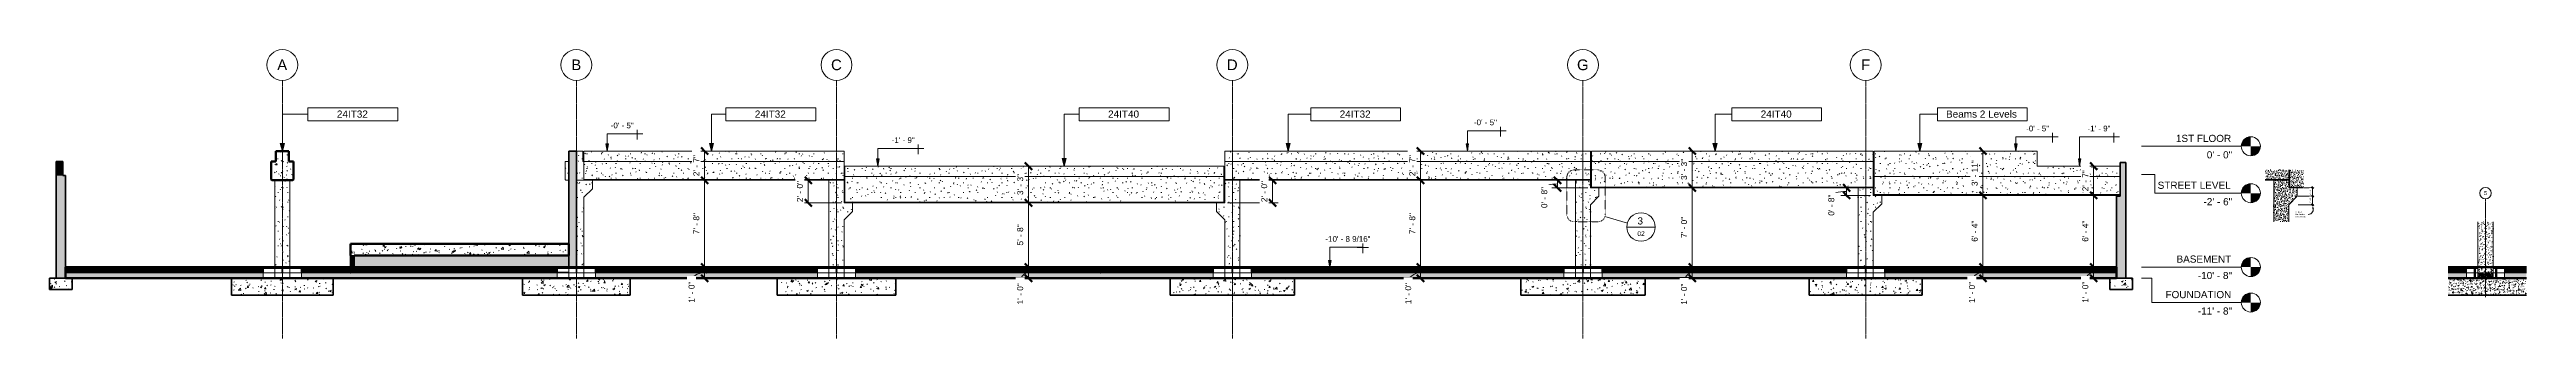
# Model space of a CAD drawing. Header units: inches. Extents: x -12094 to -4267, y -204 to 12515.
# Drawn here: x -9503 to -6875, y -204 to 103 of the extents above; entities that cross this region are included whole.
import ezdxf

# ---------------------------------------------------------------- set-up
doc = ezdxf.new("R2010")
doc.units = ezdxf.units.IN
doc.header["$MEASUREMENT"] = 0
doc.linetypes.add('Línea de rejilla', pattern=[0.875, 0.5, -0.125, 0.125, -0.125])
doc.linetypes.add('Trazo punto', pattern=[0.625, 0.25, -0.1875, 0, -0.1875])
for name, color, linetype, lineweight in [('A-ANNO-DIMS', 211, 'Continuous', 9), ('A-ANNO-DIMS-16', 211, 'Continuous', 9), ('A-ANNO-DIMS-64', 211, 'Continuous', 9), ('A-ANNO-SYMB', 150, 'Continuous', 9), ('A-FLOR', 192, 'Continuous', 18), ('A-FLOR-LEVL', 51, 'Continuous', 9), ('A-FLOR-MCUT', 51, 'Continuous', 18), ('A-FLOR-PATT', 8, 'Continuous', 50), ('A-GENM', 13, 'Continuous', 18), ('A-WALL', 113, 'Continuous', 18), ('G-ANNO-DIMS', 111, 'Continuous', 9), ('G-ANNO-TEXT', 231, 'Continuous', 9), ('S-BEAM', 12, 'Continuous', 18), ('S-BEAM-IDEN', 2, 'Continuous', 9), ('S-COLS', 52, 'Continuous', 18), ('S-FNDN', 32, 'Continuous', 18), ('S-GRID', 1, 'Continuous', 9), ('S-GRID-IDEN', 1, 'Continuous', 9)]:
    doc.layers.add(name, color=color, linetype=linetype, lineweight=lineweight)
doc.styles.add('Arial', font='arial.ttf', dxfattribs={"height": 11.338583})
doc.styles.add('Arial_1', font='arial.ttf', dxfattribs={"height": 7.559055})
doc.styles.add('Arial_2', font='arial.ttf', dxfattribs={"height": 6.047244})
doc.styles.add('Arial_3', font='arial.ttf', dxfattribs={"height": 6.299213})
doc.styles.add('Arial_4', font='arial.ttf', dxfattribs={"height": 5.03937})
doc.styles.add('Arial_5', font='arial.ttf', dxfattribs={"height": 1.574803})
doc.styles.add('Arial_6', font='arial.ttf', dxfattribs={"height": 4.251969})
doc.dimstyles.new('Diagonal_-_Arial_2_5_mm', dxfattribs={"dimscale": 12, "dimtxt": 6.426831, "dimasz": 0.629921, "dimexe": 0.503937, "dimexo": 0.314961, "dimgap": 0.314961, "dimtad": 1, "dimdec": 4, "dimrnd": 0.0625, "dimzin": 1, "dimdsep": 46, "dimlunit": 4, "dimtxsty": 'Arial_3', "dimblk1": 'OBLIQUE', "dimblk2": 'OBLIQUE', "dimsah": 1, "dimcen": 0.09, "dimazin": 0, "dimtfac": 1, "dimtdec": 4, "dimtix": 1, "dimtmove": 1, "dimatfit": 3, "dimfxl": 1, "dimtvp": 1, "dimtfill": 1, "dimfrac": 2, "dimtolj": 1, "dimtzin": 0, "dimarcsym": 2})
doc.dimstyles.new('Diagonal_-_Arial_2_5_mm_1', dxfattribs={"dimscale": 12, "dimtxt": 6.426831, "dimasz": 0.629921, "dimexe": 0.503937, "dimexo": 0.314961, "dimgap": 0.314961, "dimtad": 1, "dimdec": 4, "dimrnd": 0.0625, "dimzin": 1, "dimdsep": 46, "dimlunit": 4, "dimtxsty": 'Arial_3', "dimblk1": 'OBLIQUE', "dimblk2": 'OBLIQUE', "dimsah": 1, "dimcen": 0.09, "dimazin": 0, "dimtfac": 1, "dimtdec": 4, "dimtix": 1, "dimtmove": 0, "dimatfit": 3, "dimfxl": 1, "dimtvp": 1, "dimtfill": 1, "dimfrac": 2, "dimtolj": 1, "dimtzin": 0, "dimarcsym": 2})
doc.dimstyles.new('Diagonal_-_Arial_2_5_mm_2', dxfattribs={"dimscale": 12, "dimtxt": 1.606708, "dimasz": 0.15748, "dimexe": 0.125984, "dimexo": 0.07874, "dimgap": 0.07874, "dimtad": 1, "dimdec": 4, "dimrnd": 0.0625, "dimzin": 1, "dimdsep": 46, "dimlunit": 4, "dimtxsty": 'Arial_5', "dimblk1": 'OBLIQUE', "dimblk2": 'OBLIQUE', "dimsah": 1, "dimcen": 0.09, "dimazin": 0, "dimtfac": 1, "dimtdec": 4, "dimtix": 1, "dimtmove": 0, "dimatfit": 3, "dimfxl": 1, "dimtvp": 1, "dimtfill": 1, "dimfrac": 2, "dimtolj": 1, "dimtzin": 0, "dimarcsym": 2})
pattern_1 = [(0, (-10986.386, 17.48), (20.48, 5.12), [0.845, -14.515, 0.845, -14.515, -81.92]), (0, (-10986.386, 17.48), (20.48, 5.12), [-30.72, 0.845, -29.875, 0.845, -14.515, -35.84]), (0, (-10986.386, 17.48), (20.48, 5.12), [-76.8, 0.845, -9.395, 0.845, -24.755]), (120, (-10978.706, 20.04), (-14.67405, 15.1762), [0.845, -14.515, 0.845, -14.515, -81.92]), (120, (-10978.706, 20.04), (-14.67405, 15.1762), [-30.72, 0.845, -29.875, 0.845, -14.515, -35.84]), (120, (-10978.706, 20.04), (-14.67405, 15.1762), [-76.8, 0.845, -9.395, 0.845, -24.755]), (240, (-10976.146, 30.28), (-5.80595, -20.2962), [0.845, -14.515, 0.845, -14.515, -81.92]), (240, (-10976.146, 30.28), (-5.80595, -20.2962), [-30.72, 0.845, -29.875, 0.845, -14.515, -35.84]), (240, (-10976.146, 30.28), (-5.80595, -20.2962), [-76.8, 0.845, -9.395, 0.845, -24.755])]
pattern_2 = [(50, (-8395.318, 17.48), (18.36206, -1.60683), [1.92, -21.12]), (355, (-8395.318, 17.48), (-3.55226, 19.25587), [1.536, -16.896]), (100.451, (-8393.788, 17.346), (14.8102, 17.6493), [1.632, -17.949]), (46.184, (-8395.318, 22.6), (27.32125, -4.2376), [2.88, -31.68]), (96.636, (-8393.04, 22.247), (23.92754, 24.93717), [2.448, -26.924]), (351.184, (-8395.318, 22.6), (23.92765, 24.9374), [2.304, -25.344]), (21, (-8392.758, 21.32), (15.2808, -10.30746), [1.92, -21.12]), (326, (-8392.758, 21.32), (6.22856, 18.56374), [1.536, -16.896]), (71.451, (-8391.484, 20.461), (21.50985, 8.25628), [1.632, -17.949]), (37.5, (-8395.318, 17.48), (0.311095, 8.522537), [0.845, -15.846, 0.845, -16.307, -16.96]), (37.5, (-8395.318, 17.48), (0.311095, 8.522537), [-33.843, 0.845, -16.115]), (7.5, (-8395.318, 17.48), (6.73464, 10.09743), [0.845, -8.934, 0.845, -15.462, -6.464]), (7.5, (-8395.318, 17.48), (6.73464, 10.09743), [-26.086, 0.845, -5.619]), (327.5, (-8401.027, 17.48), (13.666107, -0.577186), [0.845, -5.555, 0.845, -19.123, -26.496]), (327.5, (-8401.027, 17.48), (13.666107, -0.577186), [-26.368, 0.845, -25.651]), (317.5, (-8403.587, 17.48), (14.92985, 2.56286), [0.845, -7.475, 0.845, -12.416, -18.816]), (317.5, (-8403.587, 17.48), (14.92985, 2.56286), [-21.581, 0.845, -17.971])]
pattern_3 = [(50, (-10986.386, 17.48), (18.36206, -1.60683), [1.92, -21.12]), (355, (-10986.386, 17.48), (-3.55226, 19.25587), [1.536, -16.896]), (100.451, (-10984.856, 17.346), (14.8102, 17.6493), [1.632, -17.949]), (46.184, (-10986.386, 22.6), (27.32125, -4.2376), [2.88, -31.68]), (96.636, (-10984.11, 22.247), (23.9275, 24.9372), [2.448, -26.924]), (351.184, (-10986.386, 22.6), (23.92765, 24.9374), [2.304, -25.344]), (21, (-10983.826, 21.32), (15.2808, -10.30746), [1.92, -21.12]), (326, (-10983.826, 21.32), (6.22856, 18.56374), [1.536, -16.896]), (71.451, (-10982.552, 20.461), (21.50985, 8.25628), [1.632, -17.949]), (37.5, (-10986.386, 17.48), (0.311095, 8.522537), [0.845, -15.846, 0.845, -16.307, -16.96]), (37.5, (-10986.386, 17.48), (0.311095, 8.522537), [-33.843, 0.845, -16.115]), (7.5, (-10986.386, 17.48), (6.73464, 10.09743), [0.845, -8.934, 0.845, -15.462, -6.464]), (7.5, (-10986.386, 17.48), (6.73464, 10.09743), [-26.086, 0.845, -5.619]), (327.5, (-10992.095, 17.48), (13.666107, -0.577186), [0.845, -5.555, 0.845, -19.123, -26.496]), (327.5, (-10992.095, 17.48), (13.666107, -0.577186), [-26.368, 0.845, -25.651]), (317.5, (-10994.655, 17.48), (14.92985, 2.56286), [0.845, -7.475, 0.845, -12.416, -18.816]), (317.5, (-10994.655, 17.48), (14.92985, 2.56286), [-21.581, 0.845, -17.971])]
pattern_4 = [(0, (-10986.386, 0.492), (20.48, 3.62), [0.845, -14.515, 0.845, -14.515, -81.92]), (0, (-10986.386, 0.492), (20.48, 3.62), [-30.72, 0.845, -29.875, 0.845, -14.515, -35.84]), (0, (-10986.386, 0.492), (20.48, 3.62), [-76.8, 0.845, -9.395, 0.845, -24.755]), (129.232, (-10978.706, 2.302), (-14.67376, 10.731343), [0.668, -11.475, 0.668, -11.475, -64.763]), (129.232, (-10978.706, 2.302), (-14.67376, 10.731343), [-24.286, 0.668, -23.618, 0.668, -11.475, -28.334]), (129.232, (-10978.706, 2.302), (-14.67376, 10.731343), [-60.716, 0.668, -7.428, 0.668, -19.571]), (230.768, (-10976.146, 9.543), (-5.806627, -14.351475), [0.668, -11.475, 0.668, -11.475, -64.763]), (230.768, (-10976.146, 9.543), (-5.806627, -14.351475), [-24.286, 0.668, -23.618, 0.668, -11.475, -28.334]), (230.768, (-10976.146, 9.543), (-5.806627, -14.351475), [-60.716, 0.668, -7.428, 0.668, -19.571])]
pattern_5 = [(0, (-10986.386, 17.48), (5.12, 1.28), [0.211, -3.629, 0.211, -3.629, -20.48]), (0, (-10986.386, 17.48), (5.12, 1.28), [-7.68, 0.211, -7.469, 0.211, -3.629, -8.96]), (0, (-10986.386, 17.48), (5.12, 1.28), [-19.2, 0.211, -2.349, 0.211, -6.189]), (120, (-10984.466, 18.12), (-3.6685125, 3.79405), [0.211, -3.629, 0.211, -3.629, -20.48]), (120, (-10984.466, 18.12), (-3.6685125, 3.79405), [-7.68, 0.211, -7.469, 0.211, -3.629, -8.96]), (120, (-10984.466, 18.12), (-3.6685125, 3.79405), [-19.2, 0.211, -2.349, 0.211, -6.189]), (240, (-10983.826, 20.68), (-1.4514875, -5.07405), [0.211, -3.629, 0.211, -3.629, -20.48]), (240, (-10983.826, 20.68), (-1.4514875, -5.07405), [-7.68, 0.211, -7.469, 0.211, -3.629, -8.96]), (240, (-10983.826, 20.68), (-1.4514875, -5.07405), [-19.2, 0.211, -2.349, 0.211, -6.189])]
pattern_6 = [(0, (-2167.627, -133), (7.68, 1.92), [0.317, -5.443, 0.317, -5.443, -30.72]), (0, (-2167.627, -133), (7.68, 1.92), [-11.52, 0.317, -11.203, 0.317, -5.443, -13.44]), (0, (-2167.627, -133), (7.68, 1.92), [-28.8, 0.317, -3.523, 0.317, -9.283]), (120, (-2164.747, -132.04), (-5.50277, 5.691075), [0.317, -5.443, 0.317, -5.443, -30.72]), (120, (-2164.747, -132.04), (-5.50277, 5.691075), [-11.52, 0.317, -11.203, 0.317, -5.443, -13.44]), (120, (-2164.747, -132.04), (-5.50277, 5.691075), [-28.8, 0.317, -3.523, 0.317, -9.283]), (240, (-2163.787, -128.2), (-2.17723, -7.611075), [0.317, -5.443, 0.317, -5.443, -30.72]), (240, (-2163.787, -128.2), (-2.17723, -7.611075), [-11.52, 0.317, -11.203, 0.317, -5.443, -13.44]), (240, (-2163.787, -128.2), (-2.17723, -7.611075), [-28.8, 0.317, -3.523, 0.317, -9.283])]
pattern_7 = [(212.005, (-6913.2583, -131.992), (-20.155314, -13.436504), [0.634, -62.747]), (213.69, (-6912.8553, -131.724), (-6.718814, -6.71824), [0.484, -23.739]), (198.435, (-6912.6543, -131.656), (-13.43683, -6.7189), [0.212, -21.033]), (180, (-6912.385, -131.656), (-8e-16, -6.718), [0.269, -6.45]), (161.565, (-6912.1833, -131.724), (-6.71889, -0.00031), [0.212, -21.033]), (333.435, (-6912.1163, -126.886), (6.71849, 0.00045), [0.3, -14.722]), (296.565, (-6912.1833, -126.752), (6.71893, -6.7185), [0.15, -14.872]), (270, (-6912.183, -126.416), (6.718, 4e-16), [0.336, -6.382]), (186.34, (-6912.1163, -130.783), (-53.746825, -6.718253), [0.608, -60.229]), (296.565, (-6910.6383, -126.618), (6.71893, -6.7185), [0.15, -14.872]), (303.69, (-6910.7723, -126.416), (6.71824, -6.718814), [0.242, -23.981]), (229.399, (-6909.6983, -129.372), (-33.591366, -40.310516), [0.619, -61.32]), (243.435, (-6909.4963, -128.969), (0.00045, -6.71849), [0.451, -14.572]), (213.69, (-6907.1453, -129.708), (-6.718814, -6.718244), [0.242, -23.981]), (33.69, (-6909.1603, -131.589), (6.718814, 6.718244), [0.242, -23.981]), (0, (-6909.294, -131.589), (0, 6.718), [0.134, -6.584]), (333.435, (-6909.4293, -131.522), (6.71849, 0.00045), [0.15, -14.872]), (284.036, (-6909.4963, -131.253), (6.71791, -20.155467), [0.277, -27.423]), (270, (-6909.496, -131.119), (6.718, 4e-16), [0.134, -6.584]), (243.435, (-6909.4963, -130.985), (0.00045, -6.71849), [0.15, -14.872]), (135, (-6909.4963, -130.917), (-6.71893, 4e-16), [0.095, -9.406]), (90, (-6909.496, -130.985), (-6.718, 4e-16), [0.067, -6.651]), (18.435, (-6907.0773, -127.894), (13.43683, 6.7189), [0.425, -20.82]), (6.34, (-6906.6743, -127.76), (53.746825, 6.718253), [0.608, -60.229]), (180, (-6906.943, -129.372), (-8e-16, -6.718), [0.403, -6.315]), (197.354, (-6905.8683, -129.036), (-20.1545038, -6.718397), [1.126, -111.493]), (198.435, (-6905.6673, -128.969), (-13.43683, -6.7189), [0.212, -21.033]), (213.69, (-6905.4653, -128.835), (-6.718814, -6.718244), [0.242, -23.981]), (251.565, (-6905.3983, -128.633), (0.00031, -6.71889), [0.212, -21.033]), (243.435, (-6905.3313, -128.499), (0.00045, -6.71849), [0.15, -14.872]), (270, (-6905.331, -128.364), (6.718, 4e-16), [0.134, -6.584]), (293.199, (-6905.5323, -127.894), (6.71839, -13.436933), [0.512, -50.654]), (315, (-6905.7343, -127.693), (6.71893, 0), [0.285, -9.216]), (0, (-6906.07, -127.693), (0, 6.718), [0.336, -6.382]), (341.565, (-6907.5483, -129.305), (6.71889, 0.00031), [0.212, -21.033]), (303.69, (-6907.6823, -129.103), (6.718244, -6.718814), [0.242, -23.981]), (279.462, (-6907.7493, -128.7), (6.717647, -33.591683), [0.409, -40.457]), (270, (-6907.749, -128.297), (6.718, 4e-16), [0.403, -6.315]), (239.036, (-6907.5483, -127.961), (-6.718343, -13.4362), [0.392, -38.782]), (188.13, (-6907.0773, -127.894), (-40.310048, -6.71815), [0.475, -47.031]), (116.565, (-6912.0493, -128.096), (-6.71893, 6.7185), [0.15, -14.872]), (135, (-6911.9153, -128.23), (-6.71893, 4e-16), [0.19, -9.311]), (168.69, (-6911.5793, -128.297), (-6.718547, -0.000384), [0.343, -33.914]), (191.31, (-6911.2433, -128.23), (-26.873198, -6.718774), [0.343, -33.914]), (194.036, (-6910.9743, -128.163), (-20.155467, -6.71791), [0.277, -27.423]), (236.31, (-6910.8403, -127.961), (-6.71879, -13.43679), [0.242, -23.981]), (236.31, (-6910.7053, -127.76), (-6.71879, -13.43679), [0.242, -23.981]), (270, (-6910.705, -127.558), (6.718, 4e-16), [0.202, -6.517]), (291.801, (-6910.8403, -127.222), (6.718733, -13.436777), [0.362, -35.817]), (116.565, (-6910.7723, -128.633), (-6.71893, 6.7185), [0.3, -14.722]), (168.69, (-6910.4373, -128.7), (-6.718547, -0.000384), [0.343, -33.914]), (194.036, (-6910.1683, -128.633), (-20.155467, -6.71791), [0.277, -27.423]), (225, (-6909.9663, -128.432), (4e-16, -6.71893), [0.285, -9.216]), (251.565, (-6909.8993, -128.23), (0.00031, -6.71889), [0.212, -21.033]), (296.565, (-6910.0333, -127.961), (6.71893, -6.7185), [0.3, -14.722]), (315, (-6910.1683, -127.827), (6.71893, 0), [0.19, -9.311]), (326.31, (-6910.3693, -127.693), (13.43679, -6.71879), [0.242, -23.981]), (0, (-6910.504, -127.693), (0, 6.718), [0.134, -6.584]), (33.69, (-6910.7053, -127.827), (6.718814, 6.71824), [0.242, -23.981]), (71.565, (-6910.7723, -128.028), (-0.00031, 6.71889), [0.212, -21.033]), (63.435, (-6910.8403, -128.163), (-0.00045, 6.71849), [0.15, -14.872]), (71.565, (-6910.9073, -128.364), (-0.00031, 6.71889), [0.212, -21.033]), (104.036, (-6910.9073, -128.633), (-6.71791, 20.155467), [0.277, -27.423]), (45, (-6911.0413, -128.767), (0, 6.71893), [0.19, -9.311]), (18.435, (-6911.2433, -128.835), (13.43683, 6.7189), [0.212, -21.033]), (0, (-6911.579, -128.835), (0, 6.718), [0.336, -6.382]), (14.036, (-6911.8473, -128.902), (20.155467, 6.71791), [0.277, -27.423]), (341.565, (-6912.0493, -128.835), (6.71889, 0.00031), [0.212, -21.033]), (270, (-6912.049, -128.633), (6.718, 4e-16), [0.202, -6.517]), (225, (-6911.8473, -128.432), (4e-16, -6.71893), [0.285, -9.216]), (198.435, (-6911.4443, -128.297), (-13.43683, -6.7189), [0.425, -20.82]), (180, (-6911.108, -128.297), (-8e-16, -6.718), [0.336, -6.382]), (153.435, (-6910.9743, -128.364), (-6.71849, -0.00045), [0.15, -14.872]), (206.565, (-6908.4213, -129.439), (-6.7185, -6.71893), [0.15, -14.872]), (146.31, (-6908.2203, -129.574), (-13.43679, 6.71879), [0.242, -23.981]), (119.745, (-6907.9513, -130.044), (-20.154598, 33.591417), [0.542, -53.623]), (95.711, (-6907.8843, -130.716), (-6.718224, 60.464581), [0.675, -66.843]), (90, (-6907.884, -130.783), (-6.718, 4e-16), [0.067, -6.651]), (63.435, (-6907.9513, -130.917), (-0.00045, 6.71849), [0.15, -14.872]), (26.565, (-6908.0853, -130.985), (6.7185, 6.71893), [0.15, -14.872]), (0, (-6908.287, -130.985), (0, 6.718), [0.202, -6.517]), (0, (-6908.354, -130.985), (0, 6.718), [0.067, -6.651]), (0, (-6908.488, -130.985), (0, 6.718), [0.134, -6.584]), (326.31, (-6908.6903, -130.85), (13.43679, -6.71879), [0.242, -23.981]), (333.435, (-6908.8243, -130.783), (6.71849, 0.00045), [0.15, -14.872]), (284.036, (-6908.8913, -130.514), (6.71791, -20.155467), [0.277, -27.423]), (270, (-6908.891, -130.38), (6.718, 4e-16), [0.134, -6.584]), (270, (-6908.891, -130.178), (6.718, 4e-16), [0.202, -6.517]), (258.69, (-6908.8243, -129.842), (0.000384, -6.718547), [0.343, -33.914]), (231.34, (-6908.5553, -129.506), (-20.155095, -26.872908), [0.43, -42.588]), (270, (-6907.145, -129.641), (6.718, 4e-16), [0.067, -6.651]), (270, (-6907.145, -129.574), (6.718, 4e-16), [0.067, -6.651]), (326.31, (-6907.3463, -129.439), (13.43679, -6.71879), [0.242, -23.981]), (333.435, (-6907.7493, -129.238), (6.71849, 0.00045), [0.451, -14.572]), (0, (-6908.085, -129.238), (0, 6.718), [0.336, -6.382]), (63.435, (-6908.1523, -129.372), (-0.00045, 6.71849), [0.15, -14.872]), (90, (-6908.152, -129.641), (-6.718, 4e-16), [0.269, -6.45]), (135, (-6907.9513, -129.842), (-6.71893, 4e-16), [0.285, -9.216]), (161.565, (-6907.7493, -129.91), (-6.71889, -0.00031), [0.212, -21.033]), (180, (-6907.548, -129.91), (-8e-16, -6.718), [0.202, -6.517]), (198.435, (-6907.3463, -129.842), (-13.43683, -6.7189), [0.212, -21.033]), (351.87, (-6909.9663, -126.214), (6.718504, -0.00013), [0.95, -46.556]), (14.036, (-6910.2353, -126.282), (20.155467, 6.71791), [0.277, -27.423]), (53.13, (-6910.4373, -126.55), (13.436436, 20.155176), [0.336, -33.256]), (95.194, (-6910.3693, -127.289), (-6.7176116, 67.18373), [0.742, -73.464]), (101.31, (-6910.3023, -127.625), (-6.718774, 26.873198), [0.343, -33.914]), (143.13, (-6910.0333, -127.827), (-20.155176, 13.436436), [0.336, -33.256]), (161.565, (-6909.8323, -127.894), (-6.71889, -0.00031), [0.212, -21.033]), (198.435, (-6909.6303, -127.827), (-13.43683, -6.7189), [0.212, -21.033]), (225, (-6909.2943, -127.491), (4e-16, -6.71893), [0.475, -9.026]), (228.814, (-6908.8243, -126.954), (-40.310233, -47.028465), [0.714, -70.703]), (251.565, (-6908.7573, -126.752), (0.00031, -6.71889), [0.212, -21.033]), (270, (-6908.757, -126.685), (6.718, 4e-16), [0.067, -6.651]), (288.435, (-6908.8243, -126.483), (6.7189, -13.43683), [0.212, -21.033]), (326.31, (-6909.0263, -126.349), (13.43679, -6.71879), [0.242, -23.981]), (90, (-6912.116, -127.961), (-6.718, 4e-16), [0.47, -6.248]), (338.199, (-6911.1763, -127.088), (20.155606, -6.717942), [0.362, -35.817]), (0, (-6911.579, -127.088), (0, 6.718), [0.403, -6.315]), (30.964, (-6911.9153, -127.289), (20.155143, 13.436657), [0.392, -38.782]), (45, (-6912.1163, -127.491), (0, 6.71893), [0.285, -9.216]), (90, (-6913.191, -130.111), (-6.718, 4e-16), [0.47, -6.248]), (116.565, (-6912.9903, -130.514), (-6.71893, 6.7185), [0.451, -14.572]), (153.435, (-6912.5863, -130.716), (-6.71849, -0.00045), [0.451, -14.572]), (180, (-6912.251, -130.716), (-8e-16, -6.718), [0.336, -6.382]), (218.66, (-6911.9153, -130.447), (-6.718417, -6.71815), [0.43, -42.588]), (231.34, (-6911.6463, -130.111), (-20.155095, -26.872908), [0.43, -42.588]), (213.69, (-6911.2433, -129.842), (-6.718814, -6.71824), [0.484, -23.739]), (239.036, (-6911.0413, -129.506), (-6.718343, -13.4362), [0.392, -38.782]), (270, (-6911.041, -129.372), (6.718, 4e-16), [0.134, -6.584]), (270, (-6911.041, -129.171), (6.718, 4e-16), [0.202, -6.517]), (315, (-6911.2433, -128.969), (6.71893, 0), [0.285, -9.216]), (350.538, (-6911.6463, -128.902), (6.71833, -0.000455), [0.409, -40.457]), (14.036, (-6912.1833, -129.036), (20.155467, 6.71791), [0.554, -27.146]), (18.435, (-6912.7883, -129.238), (13.43683, 6.7189), [0.637, -20.608]), (45, (-6912.9903, -129.439), (0, 6.71893), [0.285, -9.216]), (45, (-6913.1913, -129.641), (0, 6.71893), [0.285, -9.216]), (108.435, (-6911.7133, -131.119), (-6.7189, 13.43683), [0.425, -20.82]), (126.87, (-6911.5113, -131.388), (-6.718812, 6.718388), [0.336, -33.256]), (146.31, (-6911.3103, -131.522), (-13.43679, 6.71879), [0.242, -23.981]), (161.565, (-6911.1083, -131.589), (-6.71889, -0.00031), [0.212, -21.033]), (135, (-6910.9073, -131.791), (-6.71893, 4e-16), [0.285, -9.216]), (161.565, (-6910.7053, -131.858), (-6.71889, -0.00031), [0.212, -21.033]), (180, (-6910.504, -131.858), (-8e-16, -6.718), [0.202, -6.517]), (206.565, (-6910.3693, -131.791), (-6.7185, -6.71893), [0.15, -14.872]), (206.565, (-6910.1013, -131.656), (-6.7185, -6.71893), [0.3, -14.722]), (189.462, (-6909.6983, -131.589), (-33.591683, -6.717647), [0.409, -40.457]), (243.435, (-6909.5633, -131.32), (0.00045, -6.71849), [0.3, -14.722]), (270, (-6909.563, -131.253), (6.718, 4e-16), [0.067, -6.651]), (270, (-6909.563, -131.119), (6.718, 4e-16), [0.134, -6.584]), (326.31, (-6909.7653, -130.716), (13.43679, -6.71879), [0.242, -23.981]), (327.995, (-6910.3023, -130.38), (33.591892, -20.154999), [0.634, -62.747]), (329.036, (-6910.6383, -130.178), (13.4362, -6.718343), [0.392, -38.782]), (341.565, (-6911.0413, -130.044), (6.71889, 0.00031), [0.425, -20.82]), (0, (-6911.31, -130.044), (0, 6.718), [0.269, -6.45]), (33.69, (-6911.5113, -130.178), (6.718814, 6.71824), [0.242, -23.981]), (53.13, (-6911.7133, -130.447), (13.436436, 20.155176), [0.336, -33.256]), (63.435, (-6911.8473, -130.716), (-0.00045, 6.71849), [0.3, -14.722]), (225, (-6908.7573, -131.253), (4e-16, -6.71893), [0.285, -9.216]), (236.31, (-6908.6233, -131.052), (-6.71879, -13.43679), [0.242, -23.981]), (270, (-6908.623, -130.985), (6.718, 4e-16), [0.067, -6.651]), (315, (-6908.7573, -130.85), (6.71893, 0), [0.19, -9.311]), (333.435, (-6909.0263, -130.716), (6.71849, 0.00045), [0.3, -14.722]), (18.435, (-6909.4293, -130.85), (13.43683, 6.7189), [0.425, -20.82]), (75.964, (-6909.4963, -131.119), (0.000457, 6.71848), [0.277, -27.423]), (71.565, (-6912.5193, -132.395), (-0.00031, 6.71889), [0.212, -21.033]), (135, (-6912.3853, -132.53), (-6.71893, 4e-16), [0.19, -9.311]), (146.31, (-6912.1833, -132.664), (-13.43679, 6.71879), [0.242, -23.981]), (153.435, (-6911.9153, -132.798), (-6.71849, -0.00045), [0.3, -14.722]), (180, (-6911.847, -132.798), (-8e-16, -6.718), [0.067, -6.651]), (161.565, (-6911.6463, -132.866), (-6.71889, -0.00031), [0.212, -21.033]), (180, (-6911.377, -132.866), (-8e-16, -6.718), [0.269, -6.45]), (198.435, (-6911.1763, -132.798), (-13.43683, -6.7189), [0.212, -21.033]), (210.964, (-6910.8403, -132.597), (-20.155143, -13.436657), [0.392, -38.782]), (206.565, (-6910.7053, -132.53), (-6.7185, -6.71893), [0.15, -14.872]), (251.565, (-6910.6383, -132.328), (0.00031, -6.71889), [0.212, -21.033]), (303.69, (-6910.7723, -132.127), (6.71824, -6.718814), [0.242, -23.981]), (306.87, (-6910.9743, -131.858), (6.718812, -6.718388), [0.336, -33.256]), (323.13, (-6911.2433, -131.656), (20.155176, -13.436436), [0.336, -33.256]), (345.964, (-6911.5113, -131.589), (6.71848, -0.000457), [0.277, -27.423]), (18.435, (-6911.7133, -131.656), (13.43683, 6.7189), [0.212, -21.033]), (30.964, (-6912.0493, -131.858), (20.155143, 13.436657), [0.392, -38.782]), (39.806, (-6912.4523, -132.194), (6.718301, 6.718145), [0.525, -51.947]), (135, (-6910.4373, -132.798), (-6.71893, 4e-16), [0.095, -9.406]), (153.435, (-6910.3023, -132.866), (-6.71849, -0.00045), [0.15, -14.872]), (191.31, (-6909.9663, -132.798), (-26.873198, -6.718774), [0.343, -33.914]), (165.964, (-6909.6983, -132.866), (-6.71848, 0.000457), [0.277, -27.423]), (175.236, (-6908.8913, -132.933), (-6.718213, -4.1e-05), [0.809, -80.09]), (206.565, (-6908.7573, -132.866), (-6.7185, -6.71893), [0.15, -14.872]), (225, (-6908.6233, -132.731), (4e-16, -6.71893), [0.19, -9.311]), (270, (-6908.623, -132.395), (6.718, 4e-16), [0.336, -6.382]), (270, (-6908.623, -132.194), (6.718, 4e-16), [0.202, -6.517]), (308.66, (-6908.8913, -131.858), (6.71815, -6.718417), [0.43, -42.588]), (338.199, (-6909.2273, -131.724), (20.155606, -6.717942), [0.362, -35.817]), (348.69, (-6909.5633, -131.656), (6.718547, 0.000384), [0.343, -33.914]), (18.435, (-6910.1683, -131.858), (13.43683, 6.7189), [0.637, -20.608]), (36.87, (-6910.4373, -132.059), (6.718388, 6.718812), [0.336, -33.256]), (68.199, (-6910.5713, -132.395), (6.717942, 20.155606), [0.362, -35.817]), (101.31, (-6910.5043, -132.731), (-6.718774, 26.873198), [0.343, -33.914]), (348.69, (-6911.1083, -126.349), (6.718547, 0.000384), [0.343, -33.914]), (354.806, (-6911.8473, -126.282), (6.718567, -0.000221), [0.742, -73.464]), (0, (-6912.049, -126.282), (0, 6.718), [0.202, -6.517]), (45, (-6912.1833, -126.416), (0, 6.71893), [0.19, -9.311]), (180, (-6911.646, -127.021), (-8e-16, -6.718), [0.202, -6.517]), (188.13, (-6911.1763, -126.954), (-40.310048, -6.71815), [0.475, -47.031]), (172.875, (-6910.6383, -127.021), (-6.717845, 0.000246), [0.542, -53.623]), (225, (-6910.5713, -126.954), (4e-16, -6.71893), [0.095, -9.406]), (270, (-6910.571, -126.752), (6.718, 4e-16), [0.202, -6.517]), (161.565, (-6908.4213, -126.55), (-6.71889, -0.00031), [0.212, -21.033]), (180, (-6908.152, -126.55), (-8e-16, -6.718), [0.269, -6.45]), (198.435, (-6907.9513, -126.483), (-13.43683, -6.7189), [0.212, -21.033]), (170.538, (-6907.5483, -126.55), (-6.71833, 0.000455), [0.409, -40.457]), (213.69, (-6907.3463, -126.416), (-6.718814, -6.718244), [0.242, -23.981]), (270, (-6907.346, -126.349), (6.718, 4e-16), [0.067, -6.651]), (296.565, (-6907.4133, -126.214), (6.71893, -6.7185), [0.15, -14.872]), (341.565, (-6907.8163, -126.08), (6.71889, 0.00031), [0.425, -20.82]), (341.565, (-6908.2203, -125.946), (6.71889, 0.00031), [0.425, -20.82]), (14.036, (-6908.4883, -126.013), (20.155467, 6.71791), [0.277, -27.423]), (45, (-6908.6903, -126.214), (0, 6.71893), [0.285, -9.216]), (104.036, (-6908.6233, -126.483), (-6.71791, 20.155467), [0.277, -27.423]), (0, (-6913.863, -132.328), (0, 6.718), [0.067, -6.651]), (315, (-6913.9973, -132.194), (6.71893, 0), [0.19, -9.311]), (274.764, (-6914.0643, -131.388), (6.7188415, -73.9013), [0.809, -80.09]), (255.964, (-6913.9973, -131.119), (-0.000457, -6.71848), [0.277, -27.423]), (225, (-6913.8633, -130.985), (4e-16, -6.71893), [0.19, -9.311]), (198.435, (-6913.2583, -130.783), (-13.43683, -6.7189), [0.637, -20.608]), (180, (-6913.191, -130.783), (-8e-16, -6.718), [0.067, -6.651]), (171.87, (-6912.7213, -130.85), (-6.718504, 0.00013), [0.475, -47.031]), (146.31, (-6911.9153, -130.917), (-13.43679, 6.71879), [0.242, -23.981]), (108.435, (-6911.7803, -131.32), (-6.7189, 13.43683), [0.425, -20.82]), (90, (-6911.78, -131.388), (-6.718, 4e-16), [0.067, -6.651]), (71.565, (-6911.8473, -131.589), (-0.00031, 6.71889), [0.212, -21.033]), (26.565, (-6911.9823, -131.656), (6.7185, 6.71893), [0.15, -14.872]), (18.435, (-6912.1833, -131.724), (13.43683, 6.7189), [0.212, -21.033]), (126.87, (-6908.5553, -132.194), (-6.718812, 6.718388), [0.336, -33.256]), (123.69, (-6908.4213, -132.395), (-6.718244, 6.718814), [0.242, -23.981]), (149.036, (-6908.0853, -132.597), (-13.4362, 6.718343), [0.392, -38.782]), (168.69, (-6907.7493, -132.664), (-6.718547, -0.000384), [0.343, -33.914]), (213.69, (-6907.5483, -132.53), (-6.718814, -6.718244), [0.242, -23.981]), (251.565, (-6907.4813, -132.328), (0.00031, -6.71889), [0.212, -21.033]), (270, (-6907.481, -132.261), (6.718, 4e-16), [0.067, -6.651]), (279.462, (-6907.5483, -131.858), (6.717647, -33.591683), [0.409, -40.457]), (243.435, (-6907.4813, -131.724), (0.00045, -6.71849), [0.15, -14.872]), (270, (-6907.481, -131.656), (6.718, 4e-16), [0.067, -6.651]), (296.565, (-6907.6823, -131.253), (6.71893, -6.7185), [0.451, -14.572]), (329.036, (-6908.0183, -131.052), (13.4362, -6.718343), [0.392, -38.782]), (8.13, (-6908.4883, -131.119), (40.310048, 6.71815), [0.475, -47.031]), (45, (-6908.7573, -131.388), (0, 6.71893), [0.38, -9.121]), (45, (-6908.8913, -131.522), (0, 6.71893), [0.19, -9.311]), (90, (-6908.891, -131.724), (-6.718, 4e-16), [0.202, -6.517]), (123.69, (-6908.7573, -131.925), (-6.718244, 6.718814), [0.242, -23.981]), (101.31, (-6907.7493, -130.716), (-6.718774, 26.873198), [0.343, -33.914]), (108.435, (-6907.6823, -130.917), (-6.7189, 13.43683), [0.212, -21.033]), (135, (-6907.6153, -130.985), (-6.71893, 4e-16), [0.095, -9.406]), (180, (-6907.413, -130.985), (-8e-16, -6.718), [0.202, -6.517]), (213.69, (-6907.2123, -130.85), (-6.718814, -6.718244), [0.242, -23.981]), (187.125, (-6906.6743, -130.783), (-47.027896, -6.717956), [0.542, -53.623]), (236.31, (-6906.5403, -130.581), (-6.71879, -13.43679), [0.242, -23.981]), (270, (-6906.54, -130.514), (6.718, 4e-16), [0.067, -6.651]), (288.435, (-6906.6073, -130.313), (6.7189, -13.43683), [0.212, -21.033]), (285.945, (-6906.7413, -129.842), (6.718303, -20.154825), [0.489, -48.421]), (315, (-6906.8763, -129.708), (6.71893, 0), [0.19, -9.311]), (18.435, (-6907.0773, -129.775), (13.43683, 6.7189), [0.212, -21.033]), (29.745, (-6907.5483, -130.044), (33.591417, 20.154598), [0.542, -53.623]), (18.435, (-6907.7493, -130.111), (13.43683, 6.7189), [0.212, -21.033]), (75.964, (-6907.8163, -130.38), (0.000457, 6.71848), [0.277, -27.423]), (180, (-6909.765, -128.633), (-8e-16, -6.718), [0.202, -6.517]), (180, (-6909.63, -128.633), (-8e-16, -6.718), [0.134, -6.584]), (135, (-6909.4963, -128.767), (-6.71893, 4e-16), [0.19, -9.311]), (90, (-6909.496, -128.969), (-6.718, 4e-16), [0.202, -6.517]), (26.565, (-6910.5043, -130.044), (6.7185, 6.71893), [0.451, -14.572]), (341.565, (-6910.7053, -129.977), (6.71889, 0.00031), [0.212, -21.033]), (300.964, (-6910.9073, -129.641), (13.436657, -20.155143), [0.392, -38.782]), (71.565, (-6909.6303, -129.439), (-0.00031, 6.71889), [0.212, -21.033]), (90, (-6909.63, -129.775), (-6.718, 4e-16), [0.336, -6.382]), (123.69, (-6909.4963, -129.977), (-6.718244, 6.718814), [0.242, -23.981]), (153.435, (-6909.2273, -130.111), (-6.71849, -0.00045), [0.3, -14.722]), (198.435, (-6909.0263, -130.044), (-13.43683, -6.7189), [0.212, -21.033]), (243.435, (-6908.9593, -129.91), (0.00045, -6.71849), [0.15, -14.872]), (255.964, (-6908.8913, -129.641), (-0.000457, -6.71848), [0.277, -27.423]), (251.565, (-6908.8243, -129.439), (0.00031, -6.71889), [0.212, -21.033]), (291.801, (-6908.9593, -129.103), (6.718733, -13.436777), [0.362, -35.817]), (323.13, (-6909.2273, -128.902), (20.155176, -13.436436), [0.336, -33.256]), (18.435, (-6909.4293, -128.969), (13.43683, 6.7189), [0.212, -21.033]), (63.435, (-6909.5633, -129.238), (-0.00045, 6.71849), [0.3, -14.722]), (135, (-6910.1013, -130.447), (-6.71893, 4e-16), [0.285, -9.216]), (149.036, (-6909.7653, -130.649), (-13.4362, 6.718343), [0.392, -38.782]), (146.31, (-6909.5633, -130.783), (-13.43679, 6.71879), [0.242, -23.981]), (180, (-6909.429, -130.783), (-8e-16, -6.718), [0.134, -6.584]), (210.964, (-6909.0933, -130.581), (-20.155143, -13.436657), [0.392, -38.782]), (243.435, (-6909.0263, -130.447), (0.00045, -6.71849), [0.15, -14.872]), (303.69, (-6909.1603, -130.245), (6.718244, -6.718814), [0.242, -23.981]), (321.34, (-6909.4963, -129.977), (26.872908, -20.155095), [0.43, -42.588]), (345.964, (-6909.7653, -129.91), (6.71848, -0.000457), [0.277, -27.423]), (11.31, (-6910.1013, -129.977), (26.873198, 6.718774), [0.343, -33.914]), (26.565, (-6910.2353, -130.044), (6.7185, 6.71893), [0.15, -14.872]), (71.565, (-6910.3023, -130.245), (-0.00031, 6.71889), [0.212, -21.033]), (15.945, (-6910.4373, -128.767), (20.154825, 6.718303), [0.489, -48.421]), (29.745, (-6910.9073, -129.036), (33.591417, 20.154598), [0.542, -53.623]), (63.435, (-6910.9743, -129.171), (-0.00045, 6.71849), [0.15, -14.872]), (90, (-6910.974, -129.372), (-6.718, 4e-16), [0.202, -6.517]), (104.036, (-6910.9073, -129.641), (-6.71791, 20.155467), [0.277, -27.423]), (120.964, (-6910.7053, -129.977), (-13.436657, 20.155143), [0.392, -38.782]), (153.435, (-6906.9433, -126.416), (-6.71849, -0.00045), [0.15, -14.872]), (180, (-6906.809, -126.416), (-8e-16, -6.718), [0.134, -6.584]), (209.745, (-6906.3383, -126.147), (-33.591417, -20.154598), [0.542, -53.623]), (225, (-6906.0703, -125.879), (4e-16, -6.71893), [0.38, -9.121]), (239.036, (-6905.8683, -125.543), (-6.718343, -13.4362), [0.392, -38.782]), (239.036, (-6905.6673, -125.207), (-6.718343, -13.4362), [0.392, -38.782]), (270, (-6905.667, -125.14), (6.718, 4e-16), [0.067, -6.651]), (333.435, (-6905.8013, -125.072), (6.71849, 0.00045), [0.15, -14.872]), (0, (-6906.002, -125.072), (0, 6.718), [0.202, -6.517]), (45, (-6906.2043, -125.274), (0, 6.71893), [0.285, -9.216]), (26.565, (-6907.0103, -125.677), (6.7185, 6.71893), [0.901, -14.121]), (30.964, (-6907.3463, -125.879), (20.155143, 13.436657), [0.392, -38.782]), (90, (-6907.346, -126.013), (-6.718, 4e-16), [0.134, -6.584]), (128.66, (-6907.0773, -126.349), (-6.71815, 6.718417), [0.43, -42.588]), (255.964, (-6907.8163, -128.566), (-0.000457, -6.71848), [0.277, -27.423]), (281.31, (-6907.8843, -128.23), (6.718774, -26.873198), [0.343, -33.914]), (309.806, (-6908.2203, -127.827), (6.718145, -6.718301), [0.525, -51.947]), (329.036, (-6908.5553, -127.625), (13.4362, -6.718343), [0.392, -38.782]), (345.964, (-6908.8243, -127.558), (6.71848, -0.000457), [0.277, -27.423]), (0, (-6909.093, -127.558), (0, 6.718), [0.269, -6.45]), (26.565, (-6909.3623, -127.693), (6.7185, 6.71893), [0.3, -14.722]), (45, (-6909.5633, -127.894), (0, 6.71893), [0.285, -9.216]), (53.13, (-6909.7653, -128.163), (13.436436, 20.155176), [0.336, -33.256]), (90, (-6909.765, -128.364), (-6.718, 4e-16), [0.202, -6.517]), (135, (-6909.5633, -128.566), (-6.71893, 4e-16), [0.285, -9.216]), (144.462, (-6909.0933, -128.902), (-20.155173, 13.436945), [0.578, -57.215]), (135, (-6908.7573, -129.238), (-6.71893, 4e-16), [0.475, -9.026]), (153.435, (-6908.4883, -129.372), (-6.71849, -0.00045), [0.3, -14.722]), (206.565, (-6908.2203, -129.238), (-6.7185, -6.71893), [0.3, -14.722]), (230.194, (-6907.8843, -128.835), (-26.873912, -33.591555), [0.525, -51.947]), (66.801, (-6908.7573, -127.222), (13.437221, 33.591897), [0.512, -50.654]), (90, (-6908.757, -127.424), (-6.718, 4e-16), [0.202, -6.517]), (153.435, (-6908.6233, -127.491), (-6.71849, -0.00045), [0.15, -14.872]), (153.435, (-6908.3543, -127.625), (-6.71849, -0.00045), [0.3, -14.722]), (149.036, (-6908.0183, -127.827), (-13.4362, 6.718343), [0.392, -38.782]), (180, (-6907.682, -127.827), (-8e-16, -6.718), [0.336, -6.382]), (180, (-6907.279, -127.827), (-8e-16, -6.718), [0.403, -6.315]), (213.69, (-6907.0773, -127.693), (-6.718814, -6.718244), [0.242, -23.981]), (243.435, (-6906.9433, -127.424), (0.00045, -6.71849), [0.3, -14.722]), (277.125, (-6907.0103, -126.886), (6.717956, -47.027896), [0.542, -53.623]), (315, (-6907.1453, -126.752), (6.71893, 0), [0.19, -9.311]), (341.565, (-6907.3463, -126.685), (6.71889, 0.00031), [0.212, -21.033]), (352.875, (-6907.8843, -126.618), (6.717845, -0.000246), [0.542, -53.623]), (0, (-6908.22, -126.618), (0, 6.718), [0.336, -6.382]), (21.801, (-6908.5553, -126.752), (13.436777, 6.718733), [0.362, -35.817]), (90, (-6905.532, -127.088), (-6.718, 4e-16), [0.269, -6.45]), (90, (-6905.532, -127.357), (-6.718, 4e-16), [0.269, -6.45]), (56.31, (-6905.6673, -127.558), (6.71879, 13.43679), [0.242, -23.981]), (18.435, (-6905.8683, -127.625), (13.43683, 6.7189), [0.212, -21.033]), (0, (-6906.54, -127.625), (0, 6.718), [0.672, -6.046]), (341.565, (-6906.7413, -127.558), (6.71889, 0.00031), [0.212, -21.033]), (296.565, (-6906.8093, -127.424), (6.71893, -6.7185), [0.15, -14.872]), (278.13, (-6906.8763, -126.954), (6.71815, -40.310048), [0.475, -47.031]), (270, (-6906.876, -126.886), (6.718, 4e-16), [0.067, -6.651]), (251.565, (-6906.8093, -126.685), (0.00031, -6.71889), [0.212, -21.033]), (225, (-6906.6073, -126.483), (4e-16, -6.71893), [0.285, -9.216]), (218.66, (-6906.2713, -126.214), (-6.718417, -6.71815), [0.43, -42.588]), (225, (-6906.0703, -126.013), (4e-16, -6.71893), [0.285, -9.216]), (206.565, (-6905.9353, -125.946), (-6.7185, -6.71893), [0.15, -14.872]), (180, (-6905.801, -125.946), (-8e-16, -6.718), [0.134, -6.584]), (123.69, (-6905.6673, -126.147), (-6.718244, 6.718814), [0.242, -23.981]), (108.435, (-6905.5993, -126.349), (-6.7189, 13.43683), [0.212, -21.033]), (98.13, (-6905.5323, -126.819), (-6.71815, 40.310048), [0.475, -47.031])]
pattern_8 = [(50, (-6912.8553, -133), (6.886, -0.6021), [0.72, -7.92]), (355, (-6912.855, -133), (-1.3318, 7.2205), [0.576, -6.336]), (100.451, (-6912.281, -133.05), (5.5536, 6.6182), [0.612, -6.731]), (46.184, (-6912.855, -131.08), (10.2456, -1.589), [1.08, -11.88]), (96.636, (-6912.001, -131.212), (8.9724, 9.3515), [0.918, -10.096]), (351.184, (-6912.855, -131.08), (8.9732, 9.3512), [0.864, -9.504]), (21, (-6911.8953, -131.56), (5.7307, -3.865), [0.72, -7.92]), (326, (-6911.895, -131.56), (2.3358, 6.9609), [0.576, -6.336]), (71.451, (-6911.418, -131.882), (8.0659, 3.09595), [0.612, -6.731]), (37.5, (-6912.8553, -133), (0.11687, 3.19548), [0.317, -5.942, 0.317, -6.115, -6.36]), (37.5, (-6912.8553, -133), (0.11687, 3.19548), [-12.691, 0.317, -6.043]), (7.5, (-6912.8553, -133), (2.52543, 3.78602), [0.317, -3.35, 0.317, -5.798, -2.424]), (7.5, (-6912.8553, -133), (2.52543, 3.78602), [-9.782, 0.317, -2.107]), (327.5, (-6914.9963, -133), (5.12437, -0.21618), [0.317, -2.083, 0.317, -7.171, -9.936]), (327.5, (-6914.9963, -133), (5.12437, -0.21618), [-9.888, 0.317, -9.619]), (317.5, (-6915.9563, -133), (5.59833, 0.9614), [0.317, -2.803, 0.317, -4.656, -7.056]), (317.5, (-6915.9563, -133), (5.59833, 0.9614), [-8.093, 0.317, -6.739])]

msp = doc.modelspace()

# ---------------------------------------------------------------- texts
at = {"layer": 'A-ANNO-SYMB', "attachment_point": 1}
for s, insert, char_height, width, style in [('3', (-7818.28509, -75.33514), 7.55906, 7.272, 'Arial_1'), ('02', (-7818.39986, -90.04832), 5.03937, 9.696, 'Arial_4')]:
    msp.add_mtext(s, dxfattribs=dict(at, insert=insert, char_height=char_height, width=width, style=style))
at = {"layer": 'A-FLOR-LEVL', "attachment_point": 1, "style": 'Arial_1'}
for s, insert, char_height, width in [('1ST FLOOR', (-7247.03144, 12.20501), 7.559055, 72.316), ('0\' - 0"', (-7214.23086, -5.22697), 7.559055, 33.128), ('STREET LEVEL', (-7266.35743, -37.51676), 7.5590551, 95.748), ('-2\' - 6"', (-7217.73323, -54.94874), 7.559055, 37.37), ('BASEMENT', (-7246.37632, -115.79499), 7.559055, 71.508), ('FOUNDATION', (-7258.04247, -153.4716), 7.559055, 85.648), ('-10\' - 8"', (-7223.73008, -133.22697), 7.559055, 44.642), ('-11\' - 8"', (-7223.73008, -170.90358), 7.559055, 44.642)]:
    msp.add_mtext(s, dxfattribs=dict(at, insert=insert, char_height=char_height, width=width))
at = {"layer": 'S-BEAM-IDEN', "attachment_point": 1, "style": 'Arial_1'}
for s, insert, char_height, width in [('24IT32', (-9198.24303, 37.98861), 7.559055, 40.804), ('24IT32', (-8754.80897, 37.98861), 7.559055, 40.804), ('24IT40', (-8379.98374, 37.98861), 7.559055, 40.804), ('24IT32', (-8134.26286, 37.98861), 7.559055, 40.804), ('24IT40', (-7687.55989, 37.98861), 7.559055, 40.804), ('Beams 2 Levels', (-7490.87258, 37.98861), 7.5590551, 93.122)]:
    msp.add_mtext(s, dxfattribs=dict(at, insert=insert, char_height=char_height, width=width))
at = {"layer": 'S-GRID-IDEN', "attachment_point": 1}
for s, insert, char_height, width, style in [('A', (-9261.54184, 92.11481), 11.33858, 12.928, 'Arial'), ('B', (-8949.54184, 92.11481), 11.33858, 12.928, 'Arial'), ('C', (-8673.95758, 92.11481), 11.33858, 13.938, 'Arial'), ('D', (-8253.95758, 92.11481), 11.33858, 13.938, 'Arial'), ('G', (-7882.46152, 92.11481), 11.33858, 15.15, 'Arial'), ('F', (-7581.12609, 92.11481), 11.33858, 11.918, 'Arial'), ('5', (-6920.23979, -47.47329), 4.25197, 4.01475, 'Arial_6')]:
    msp.add_mtext(s, dxfattribs=dict(at, insert=insert, char_height=char_height, width=width, style=style))

# ---------------------------------------------------------------- blocks, each defined once
blk = doc.blocks.new('Concrete-Rectangular-Column - ONE-217852-SECTION 02')
at = {"layer": 'S-COLS'}
h = blk.add_hatch(dxfattribs=at)
h.set_pattern_fill('FP_8', color=256, style=0, pattern_type=2)
h.set_pattern_definition(pattern_1)
h.paths.add_polyline_path([(-11847, -128), (-11839.2, -128), (-11839.2, -36), (-11855.2, -36), (-11855.2, -128), (-11847, -128)], flags=0)
for p, q in [((-11855.2, -36), (-11855.2, -128)), ((-11839.2, -36), (-11839.2, -128)), ((-11855.2, -128), (-11855.2, -134)), ((-11839.2, -128), (-11839.2, -134)), ((-11855.2, -134), (-11855.2, -140)), ((-11839.2, -140), (-11855.2, -140)), ((-11839.2, -134), (-11839.2, -140))]:
    blk.add_line(p, q, dxfattribs=at)
blk = doc.blocks.new('Prefabricado-Pilar cuadrado - 16_x16_-217672-SECTION 02')
at = {"layer": 'S-COLS'}
h = blk.add_hatch(dxfattribs=at)
h.set_pattern_fill('FP_8', color=256, style=0, pattern_type=2)
h.set_pattern_definition(pattern_1)
h.paths.add_polyline_path([(-11543.2, -128), (-11543.1, -128), (-11543.1, -119.1), (-11543.2, -119.1)], flags=0)
h.paths.add_polyline_path([(-11543.1, -103.5), (-11543.1, -36), (-11543.2, -36), (-11543.2, -103.5)], flags=0)
h = blk.add_hatch(dxfattribs=at)
h.set_pattern_fill('FP_8', color=256, style=0, pattern_type=2)
h.set_pattern_definition(pattern_1)
h.paths.add_polyline_path([(-11533.4, -128), (-11527.3, -128), (-11527.3, -36), (-11535.2, -36), (-11535.2, -128), (-11534.9, -128)], flags=0)
h.paths.add_polyline_path([(-11543.1, -128), (-11543.1, -128), (-11543.1, -119.1), (-11543.1, -119.1)], flags=0)
h.paths.add_polyline_path([(-11543.1, -103.5), (-11543.1, -103.5), (-11543.1, -36), (-11543.1, -36), (-11543.1, -101.1)], flags=0)
h = blk.add_hatch(dxfattribs=at)
h.set_pattern_fill('FP_8', color=256, style=0, pattern_type=2)
h.set_pattern_definition(pattern_1)
h.paths.add_polyline_path([(-11527.3, -128), (-11527.2, -128), (-11527.2, -54), (-11518.2, -45), (-11518.2, -36), (-11527.3, -36), (-11527.3, -68.1)], flags=0)
for p, q in [((-11543.2, -36), (-11543.2, -103.5)), ((-11543.1, -36), (-11543.2, -36)), ((-11543.1, -36), (-11543.1, -36)), ((-11527.3, -36), (-11535.2, -36)), ((-11527.3, -36), (-11527.2, -36)), ((-11518.2, -45), (-11527.2, -54)), ((-11518.2, -36), (-11518.2, -45)), ((-11527.2, -54), (-11527.2, -128)), ((-11543.2, -119.1), (-11543.2, -128)), ((-11543.2, -128), (-11543.2, -134)), ((-11527.2, -128), (-11527.2, -134)), ((-11543.2, -134), (-11543.2, -140)), ((-11543.1, -140), (-11543.2, -140)), ((-11527.3, -140), (-11543.1, -140)), ((-11527.2, -140), (-11527.3, -140)), ((-11527.2, -134), (-11527.2, -140))]:
    blk.add_line(p, q, dxfattribs=at)
blk = doc.blocks.new('Prefabricado-Pilar cuadrado - 16_x16_-223462-SECTION 02')
at = {"layer": 'S-COLS'}
h = blk.add_hatch(dxfattribs=at)
h.set_pattern_fill('FP_8', color=256, style=0, pattern_type=2)
h.set_pattern_definition(pattern_1)
h.paths.add_polyline_path([(-10847.1, -128), (-10847.1, -36), (-10847.2, -36), (-10847.2, -60), (-10856.2, -60), (-10856.2, -69), (-10847.2, -78), (-10847.2, -128), (-10847.1, -128)], flags=0)
h = blk.add_hatch(dxfattribs=at)
h.set_pattern_fill('FP_8', color=256, style=0, pattern_type=2)
h.set_pattern_definition(pattern_1)
h.paths.add_polyline_path([(-10839, -128), (-10831.3, -128), (-10831.3, -36), (-10847.1, -36), (-10847.1, -128), (-10839, -128)], flags=0)
h = blk.add_hatch(dxfattribs=at)
h.set_pattern_fill('FP_8', color=256, style=0, pattern_type=2)
h.set_pattern_definition(pattern_1)
h.paths.add_polyline_path([(-10831.2, -128), (-10831.2, -36), (-10831.3, -36), (-10831.3, -128)], flags=0)
for p, q in [((-10847.2, -60), (-10847.2, -36)), ((-10831.2, -36), (-10831.2, -128)), ((-10856.2, -69), (-10856.2, -60)), ((-10847.2, -78), (-10856.2, -69)), ((-10848.2, -60), (-10847.2, -60)), ((-10847.2, -128), (-10847.2, -78)), ((-10847.2, -134), (-10847.2, -128)), ((-10831.2, -128), (-10831.2, -134)), ((-10847.2, -140), (-10847.2, -134)), ((-10847.1, -140), (-10847.2, -140)), ((-10831.3, -140), (-10847.1, -140)), ((-10831.2, -140), (-10831.3, -140)), ((-10831.2, -134), (-10831.2, -140))]:
    blk.add_line(p, q, dxfattribs=at)
blk = doc.blocks.new('Prefabricado-Pilar cuadrado - 16_x16_-213763-SECTION 02')
at = {"layer": 'S-COLS'}
h = blk.add_hatch(dxfattribs=at)
h.set_pattern_fill('FP_8', color=256, style=0, pattern_type=2)
h.set_pattern_definition(pattern_1)
h.paths.add_polyline_path([(-10475.2, -128), (-10475.1, -128), (-10475.1, -36), (-10475.2, -36), (-10475.2, -117.6)], flags=0)
h = blk.add_hatch(dxfattribs=at)
h.set_pattern_fill('FP_8', color=256, style=0, pattern_type=2)
h.set_pattern_definition(pattern_1)
h.paths.add_polyline_path([(-10467, -128), (-10459.3, -128), (-10459.3, -36), (-10475.1, -36), (-10475.1, -128), (-10467.1, -128)], flags=0)
h = blk.add_hatch(dxfattribs=at)
h.set_pattern_fill('FP_8', color=256, style=0, pattern_type=2)
h.set_pattern_definition(pattern_1)
h.paths.add_polyline_path([(-10459.3, -128), (-10459.2, -128), (-10459.2, -62), (-10450.2, -53), (-10450.2, -44), (-10459.2, -44), (-10459.2, -36), (-10459.3, -36), (-10459.3, -117.6)], flags=0)
for p, q in [((-10475.2, -36), (-10475.2, -128)), ((-10459.2, -36), (-10459.2, -44)), ((-10459.2, -44), (-10450.2, -44)), ((-10450.2, -44), (-10450.2, -53)), ((-10450.2, -53), (-10459.2, -62)), ((-10459.2, -62), (-10459.2, -128)), ((-10475.2, -128), (-10475.2, -134)), ((-10459.2, -128), (-10459.2, -134)), ((-10475.2, -134), (-10475.2, -140)), ((-10475.1, -140), (-10475.2, -140)), ((-10459.3, -140), (-10475.1, -140)), ((-10459.2, -140), (-10459.3, -140)), ((-10459.2, -134), (-10459.2, -140))]:
    blk.add_line(p, q, dxfattribs=at)
blk = doc.blocks.new('Zapata-Rectangular - 9_0x9_0x1_5-154492-SECTION 02')
at = {"layer": 'S-FNDN'}
h = blk.add_hatch(dxfattribs=at)
h.set_pattern_fill('FP_9', color=256, style=0, pattern_type=2)
h.set_pattern_definition(pattern_3)
h.paths.add_polyline_path([(-11901.2, -157.7), (-11793.2, -157.7), (-11793.2, -140), (-11901.2, -140)], flags=0)
at = {"layer": 'S-FNDN', "lineweight": 35}
for p, q in [((-11793.2, -140), (-11901.2, -140)), ((-11901.2, -140), (-11901.2, -157.7)), ((-11793.2, -157.7), (-11793.2, -140)), ((-11901.2, -157.7), (-11793.2, -157.7))]:
    blk.add_line(p, q, dxfattribs=at)
blk = doc.blocks.new('Zapata-Rectangular - 9_5x9_5x1_5-154747-SECTION 02')
at = {"layer": 'S-FNDN'}
h = blk.add_hatch(dxfattribs=at)
h.set_pattern_fill('FP_9', color=256, style=0, pattern_type=2)
h.set_pattern_definition(pattern_3)
h.paths.add_polyline_path([(-11592.3, -157.7), (-11478.1, -157.7), (-11478.1, -140), (-11592.3, -140)], flags=0)
at = {"layer": 'S-FNDN', "lineweight": 35}
for p, q in [((-11478.1, -140), (-11592.3, -140)), ((-11592.3, -140), (-11592.3, -157.7)), ((-11478.1, -157.7), (-11478.1, -140)), ((-11592.3, -157.7), (-11478.1, -157.7))]:
    blk.add_line(p, q, dxfattribs=at)
blk = doc.blocks.new('Zapata-Rectangular - 10_5x10_5x1_5-154979-SECTION 02')
at = {"layer": 'S-FNDN'}
h = blk.add_hatch(dxfattribs=at)
h.set_pattern_fill('FP_9', color=256, style=0, pattern_type=2)
h.set_pattern_definition(pattern_3)
h.paths.add_polyline_path([(-11322.2, -157.7), (-11196.2, -157.7), (-11196.2, -140), (-11322.2, -140)], flags=0)
at = {"layer": 'S-FNDN', "lineweight": 35}
for p, q in [((-11196.2, -140), (-11322.2, -140)), ((-11322.2, -140), (-11322.2, -157.7)), ((-11196.2, -157.7), (-11196.2, -140)), ((-11322.2, -157.7), (-11196.2, -157.7))]:
    blk.add_line(p, q, dxfattribs=at)
blk = doc.blocks.new('Zapata-Rectangular - 11_0x11_0x1_5-155285-SECTION 02')
at = {"layer": 'S-FNDN'}
h = blk.add_hatch(dxfattribs=at)
h.set_pattern_fill('FP_9', color=256, style=0, pattern_type=2)
h.set_pattern_definition(pattern_3)
h.paths.add_polyline_path([(-10905.1, -157.7), (-10773.2, -157.7), (-10773.2, -140), (-10905.1, -140)], flags=0)
at = {"layer": 'S-FNDN', "lineweight": 35}
for p, q in [((-10773.2, -140), (-10905.1, -140)), ((-10905.1, -140), (-10905.1, -157.7)), ((-10773.2, -157.7), (-10773.2, -140)), ((-10905.1, -157.7), (-10773.2, -157.7))]:
    blk.add_line(p, q, dxfattribs=at)
blk = doc.blocks.new('Zapata-Rectangular - 11_0x11_0x1_5-V2-SECTION 02')
at = {"layer": 'S-FNDN'}
h = blk.add_hatch(dxfattribs=at)
h.set_pattern_fill('FP_9', color=256, style=0, pattern_type=2)
h.set_pattern_definition(pattern_3)
h.paths.add_polyline_path([(-10533.1, -157.7), (-10401.2, -157.7), (-10401.2, -140), (-10533.1, -140)], flags=0)
at = {"layer": 'S-FNDN', "lineweight": 35}
for p, q in [((-10401.2, -140), (-10533.1, -140)), ((-10533.1, -140), (-10533.1, -157.7)), ((-10401.2, -157.7), (-10401.2, -140)), ((-10533.1, -157.7), (-10401.2, -157.7))]:
    blk.add_line(p, q, dxfattribs=at)
blk = doc.blocks.new('Zapata-Rectangular - 10_0x10_0x1_5-155502-SECTION 02')
at = {"layer": 'S-FNDN'}
h = blk.add_hatch(dxfattribs=at)
h.set_pattern_fill('FP_9', color=256, style=0, pattern_type=2)
h.set_pattern_definition(pattern_3)
h.paths.add_polyline_path([(-10227.2, -157.7), (-10107.2, -157.7), (-10107.2, -140), (-10227.2, -140)], flags=0)
at = {"layer": 'S-FNDN', "lineweight": 35}
for p, q in [((-10107.2, -140), (-10227.2, -140)), ((-10227.2, -140), (-10227.2, -157.7)), ((-10107.2, -157.7), (-10107.2, -140)), ((-10227.2, -157.7), (-10107.2, -157.7))]:
    blk.add_line(p, q, dxfattribs=at)
blk = doc.blocks.new('Inverted Tee Beam - 24IT40-228306-SECTION 02')
at = {"layer": 'S-BEAM'}
h = blk.add_hatch(dxfattribs=at)
h.set_pattern_fill('FP_8', color=256, style=0, pattern_type=2)
h.set_pattern_definition(pattern_1)
h.paths.add_polyline_path([(-10399.9, -16), (-10159.2, -16), (-10159.2, -5), (-10458.2, -5), (-10458.2, -16)], flags=0)
h = blk.add_hatch(dxfattribs=at)
h.set_pattern_fill('FP_8', color=256, style=0, pattern_type=2)
h.set_pattern_definition(pattern_1)
h.paths.add_polyline_path([(-10458.2, -43.2), (-10159.2, -43.2), (-10159.2, -16), (-10458.2, -16)], flags=0)
h = blk.add_hatch(dxfattribs=at)
h.set_pattern_fill('FP_11', color=256, style=0, pattern_type=2)
h.set_pattern_definition([(0, (-10986.386, -3.508), (20.48, 3.62), [0.845, -14.515, 0.845, -14.515, -81.92]), (0, (-10986.386, -3.508), (20.48, 3.62), [-30.72, 0.845, -29.875, 0.845, -14.515, -35.84]), (0, (-10986.386, -3.508), (20.48, 3.62), [-76.8, 0.845, -9.395, 0.845, -24.755]), (129.232, (-10978.706, -1.698), (-14.673758, 10.731343), [0.668, -11.475, 0.668, -11.475, -64.763]), (129.232, (-10978.706, -1.698), (-14.673758, 10.731343), [-24.286, 0.668, -23.618, 0.668, -11.475, -28.334]), (129.232, (-10978.706, -1.698), (-14.673758, 10.731343), [-60.716, 0.668, -7.428, 0.668, -19.571]), (230.768, (-10976.146, 5.543), (-5.806627, -14.351475), [0.668, -11.475, 0.668, -11.475, -64.763]), (230.768, (-10976.146, 5.543), (-5.806627, -14.351475), [-24.286, 0.668, -23.618, 0.668, -11.475, -28.334]), (230.768, (-10976.146, 5.543), (-5.806627, -14.351475), [-60.716, 0.668, -7.428, 0.668, -19.571])])
h.paths.add_polyline_path([(-10159.3, -44), (-10159.2, -44), (-10159.2, -43.2), (-10458.2, -43.2), (-10458.2, -44), (-10175.1, -44)], flags=0)
for p, q in [((-10458.2, -16), (-10458.2, -5)), ((-10159.2, -5), (-10458.2, -5)), ((-10458.2, -43.2), (-10458.2, -16)), ((-10458.2, -16), (-10159.2, -16)), ((-10159.2, -5), (-10159.2, -16)), ((-10159.2, -16), (-10159.2, -43.2)), ((-10458.2, -44), (-10458.2, -43.2)), ((-10458.2, -43.2), (-10159.2, -43.2)), ((-10458.2, -44), (-10159.2, -44)), ((-10159.2, -43.2), (-10159.2, -44))]:
    blk.add_line(p, q, dxfattribs=at)
blk = doc.blocks.new('Inverted Tee Beam - 24IT40-223392-SECTION 02')
at = {"layer": 'S-BEAM'}
h = blk.add_hatch(dxfattribs=at)
h.set_pattern_fill('FP_8', color=256, style=0, pattern_type=2)
h.set_pattern_definition(pattern_1)
h.paths.add_polyline_path([(-11108.3, -32), (-10848.2, -32), (-10848.2, -21), (-11250.2, -21), (-11250.2, -32), (-11250, -32)], flags=0)
h = blk.add_hatch(dxfattribs=at)
h.set_pattern_fill('FP_8', color=256, style=0, pattern_type=2)
h.set_pattern_definition(pattern_1)
h.paths.add_polyline_path([(-10966.7, -59.2), (-10848.2, -59.2), (-10848.2, -32), (-11250.2, -32), (-11250.2, -59.2), (-11108.3, -59.2)], flags=0)
h = blk.add_hatch(dxfattribs=at)
h.set_pattern_fill('FP_12', color=256, style=0, pattern_type=2)
h.set_pattern_definition([(0, (-10986.386, -11.508), (20.48, 3.62), [0.845, -14.515, 0.845, -14.515, -81.92]), (0, (-10986.386, -11.508), (20.48, 3.62), [-30.72, 0.845, -29.875, 0.845, -14.515, -35.84]), (0, (-10986.386, -11.508), (20.48, 3.62), [-76.8, 0.845, -9.395, 0.845, -24.755]), (129.232, (-10978.706, -9.698), (-14.67376, 10.73134), [0.668, -11.475, 0.668, -11.475, -64.763]), (129.232, (-10978.706, -9.698), (-14.67376, 10.73134), [-24.286, 0.668, -23.618, 0.668, -11.475, -28.334]), (129.232, (-10978.706, -9.698), (-14.67376, 10.73134), [-60.716, 0.668, -7.428, 0.668, -19.571]), (230.768, (-10976.146, -2.457), (-5.80663, -14.351475), [0.668, -11.475, 0.668, -76.239]), (230.768, (-10976.146, -2.457), (-5.80663, -14.351475), [-12.811, -11.475, 0.668, -23.618, -40.477]), (230.768, (-10976.146, -2.457), (-5.80663, -14.351475), [-48.573, 0.668, -11.475, 0.668, -27.666]), (230.768, (-10976.146, -2.457), (-5.80663, -14.351475), [-61.384, -7.428, 0.668, -19.571])])
h.paths.add_polyline_path([(-10848.2, -60), (-10848.2, -59.2), (-11250.2, -59.2), (-11250.2, -60), (-10966.7, -60)], flags=0)
for p, q in [((-11250.2, -32), (-11250.2, -21)), ((-10848.2, -21), (-11250.2, -21)), ((-10848.2, -21), (-10848.2, -32)), ((-11250.2, -59.2), (-11250.2, -32)), ((-11250.2, -32), (-10848.2, -32)), ((-10848.2, -32), (-10848.2, -59.2)), ((-11250.2, -60), (-11250.2, -59.2)), ((-11250.2, -59.2), (-10848.2, -59.2)), ((-11250.2, -60), (-10848.2, -60)), ((-10848.2, -59.2), (-10848.2, -60))]:
    blk.add_line(p, q, dxfattribs=at)
blk = doc.blocks.new('Tremco_ESF10_25 - Tremco_ESF10_25-196079-SECTION 02')
at = {"layer": 'A-GENM', "lineweight": 35}
for p, q in [((-11534.9, -128), (-11535.2, -128)), ((-11535.2, -128), (-11535.2, -129.5)), ((-11534.9, -129.5), (-11535.2, -129.5)), ((-11535.2, -129.5), (-11535.2, -134)), ((-11535.2, -129.5), (-11534.9, -129.5)), ((-11534.9, -129.5), (-11534.9, -128)), ((-11534.9, -134), (-11534.9, -129.5)), ((-11535.2, -134), (-11534.9, -134))]:
    blk.add_line(p, q, dxfattribs=at)
at = {"layer": 'A-GENM'}
for p, q in [((-11535.2, -128), (-11535.1, -128)), ((-11535.2, -129.5), (-11535.2, -128)), ((-11535.2, -134), (-11535.2, -129.5)), ((-11535.2, -129.5), (-11535.1, -129.5)), ((-11535.1, -129.5), (-11535.2, -129.5)), ((-11535.1, -128), (-11534.9, -128)), ((-11535.1, -129.5), (-11534.9, -129.5)), ((-11534.9, -129.5), (-11535.1, -129.5)), ((-11534.9, -128), (-11534.9, -128)), ((-11534.9, -128), (-11534.9, -129.5)), ((-11534.9, -129.5), (-11534.9, -134)), ((-11534.9, -129.5), (-11534.9, -129.5)), ((-11534.9, -129.5), (-11534.9, -129.5)), ((-11535.1, -134), (-11535.2, -134)), ((-11534.9, -134), (-11535.1, -134)), ((-11534.9, -134), (-11534.9, -134))]:
    blk.add_line(p, q, dxfattribs=at)
blk = doc.blocks.new('Prefabricado-Pilar cuadrado - 16_x16_-223447-SECTION 02')
at = {"layer": 'S-COLS'}
h = blk.add_hatch(dxfattribs=at)
h.set_pattern_fill('FP_8', color=256, style=0, pattern_type=2)
h.set_pattern_definition(pattern_1)
h.paths.add_polyline_path([(-11267.2, -128), (-11267.1, -128), (-11267.1, -36), (-11267.2, -36), (-11267.2, -125.8)], flags=0)
h = blk.add_hatch(dxfattribs=at)
h.set_pattern_fill('FP_8', color=256, style=0, pattern_type=2)
h.set_pattern_definition(pattern_1)
h.paths.add_polyline_path([(-11267.1, -128), (-11251.3, -128), (-11251.3, -36), (-11267.1, -36), (-11267.1, -125.8)], flags=0)
h = blk.add_hatch(dxfattribs=at)
h.set_pattern_fill('FP_8', color=256, style=0, pattern_type=2)
h.set_pattern_definition(pattern_1)
h.paths.add_polyline_path([(-11251.3, -128), (-11251.2, -128), (-11251.2, -78), (-11242.2, -69), (-11242.2, -60), (-11251.2, -60), (-11251.2, -36), (-11251.3, -36), (-11251.3, -117.6)], flags=0)
for p, q in [((-11267.2, -36), (-11267.2, -128)), ((-11251.2, -36), (-11251.2, -60)), ((-11251.2, -60), (-11250.2, -60)), ((-11242.2, -69), (-11251.2, -78)), ((-11251.2, -78), (-11251.2, -128)), ((-11242.2, -60), (-11242.2, -69)), ((-11267.2, -128), (-11267.2, -134)), ((-11251.2, -128), (-11251.2, -134)), ((-11267.2, -134), (-11267.2, -140)), ((-11267.1, -140), (-11267.2, -140)), ((-11251.3, -140), (-11267.1, -140)), ((-11251.2, -140), (-11251.3, -140)), ((-11251.2, -134), (-11251.2, -140))]:
    blk.add_line(p, q, dxfattribs=at)
blk = doc.blocks.new('Prefabricado-Pilar cuadrado - 16_x16_-213731-SECTION 02')
at = {"layer": 'S-COLS'}
h = blk.add_hatch(dxfattribs=at)
h.set_pattern_fill('FP_8', color=256, style=0, pattern_type=2)
h.set_pattern_definition(pattern_1)
h.paths.add_polyline_path([(-10175.1, -128), (-10175.1, -44), (-10175.2, -44), (-10175.2, -128)], flags=0)
h = blk.add_hatch(dxfattribs=at)
h.set_pattern_fill('FP_8', color=256, style=0, pattern_type=2)
h.set_pattern_definition(pattern_1)
h.paths.add_polyline_path([(-10167, -128), (-10159.3, -128), (-10159.3, -44), (-10175.1, -44), (-10175.1, -128), (-10167, -128)], flags=0)
h = blk.add_hatch(dxfattribs=at)
h.set_pattern_fill('FP_8', color=256, style=0, pattern_type=2)
h.set_pattern_definition(pattern_1)
h.paths.add_polyline_path([(-10159.3, -128), (-10159.2, -128), (-10159.2, -70), (-10150.2, -61), (-10150.2, -52), (-10159.2, -52), (-10159.2, -44), (-10159.3, -44), (-10159.3, -117.6)], flags=0)
for p, q in [((-10175.2, -44), (-10175.2, -128)), ((-10159.2, -44), (-10159.2, -52)), ((-10159.2, -52), (-10158.2, -52)), ((-10150.2, -52), (-10150.2, -61)), ((-10150.2, -61), (-10159.2, -70)), ((-10159.2, -70), (-10159.2, -128)), ((-10175.2, -128), (-10175.2, -134)), ((-10159.2, -128), (-10159.2, -134)), ((-10175.2, -134), (-10175.2, -140)), ((-10175.1, -140), (-10175.2, -140)), ((-10159.3, -140), (-10175.1, -140)), ((-10159.2, -140), (-10159.3, -140)), ((-10159.2, -134), (-10159.2, -140))]:
    blk.add_line(p, q, dxfattribs=at)
blk = doc.blocks.new('Inverted Tee Beam - 24IT32-224211-SECTION 02')
at = {"layer": 'S-BEAM'}
h = blk.add_hatch(dxfattribs=at)
h.set_pattern_fill('FP_8', color=256, style=0, pattern_type=2)
h.set_pattern_definition(pattern_1)
h.paths.add_polyline_path([(-10683.3, -16), (-10459.2, -16), (-10459.2, -5), (-10847.2, -5), (-10847.2, -16), (-10825, -16)], flags=0)
h = blk.add_hatch(dxfattribs=at)
h.set_pattern_fill('FP_8', color=256, style=0, pattern_type=2)
h.set_pattern_definition(pattern_1)
h.paths.add_polyline_path([(-10683.3, -35.2), (-10459.2, -35.2), (-10459.2, -16), (-10847.2, -16), (-10847.2, -35.2), (-10825, -35.2)], flags=0)
h = blk.add_hatch(dxfattribs=at)
h.set_pattern_fill('FP_13', color=256, style=0, pattern_type=2)
h.set_pattern_definition(pattern_4)
h.paths.add_polyline_path([(-10459.3, -36), (-10459.2, -36), (-10459.2, -35.2), (-10847.2, -35.2), (-10847.2, -36), (-10475.1, -36)], flags=0)
for p, q in [((-10847.2, -16), (-10847.2, -5)), ((-10459.2, -5), (-10847.2, -5)), ((-10847.2, -35.2), (-10847.2, -16)), ((-10847.2, -16), (-10459.2, -16)), ((-10459.2, -5), (-10459.2, -16)), ((-10459.2, -16), (-10459.2, -35.2)), ((-10847.2, -36), (-10847.2, -35.2)), ((-10847.2, -35.2), (-10459.2, -35.2)), ((-10847.2, -36), (-10459.2, -36)), ((-10459.2, -35.2), (-10459.2, -36))]:
    blk.add_line(p, q, dxfattribs=at)
blk = doc.blocks.new('Inverted Tee Beam - 24IT32-210332-SECTION 02')
at = {"layer": 'S-BEAM'}
h = blk.add_hatch(dxfattribs=at)
h.set_pattern_fill('FP_8', color=256, style=0, pattern_type=2)
h.set_pattern_definition(pattern_1)
h.paths.add_polyline_path([(-11391.7, -16), (-11251.2, -16), (-11251.2, -5), (-11527.2, -5), (-11527.2, -16)], flags=0)
h = blk.add_hatch(dxfattribs=at)
h.set_pattern_fill('FP_8', color=256, style=0, pattern_type=2)
h.set_pattern_definition(pattern_1)
h.paths.add_polyline_path([(-11391.7, -35.2), (-11251.2, -35.2), (-11251.2, -16), (-11527.2, -16), (-11527.2, -35.2)], flags=0)
h = blk.add_hatch(dxfattribs=at)
h.set_pattern_fill('FP_14', color=256, style=0, pattern_type=2)
h.set_pattern_definition(pattern_4)
h.paths.add_polyline_path([(-11251.3, -36), (-11251.2, -36), (-11251.2, -35.2), (-11527.2, -35.2), (-11527.2, -36), (-11267.1, -36)], flags=0)
for p, q in [((-11527.2, -16), (-11527.2, -5)), ((-11251.2, -5), (-11527.2, -5)), ((-11527.2, -35.2), (-11527.2, -16)), ((-11527.2, -16), (-11251.2, -16)), ((-11251.2, -5), (-11251.2, -16)), ((-11251.2, -16), (-11251.2, -35.2)), ((-11527.2, -36), (-11527.2, -35.2)), ((-11527.2, -35.2), (-11251.2, -35.2)), ((-11527.2, -36), (-11251.2, -36)), ((-11251.2, -35.2), (-11251.2, -36))]:
    blk.add_line(p, q, dxfattribs=at)
blk = doc.blocks.new('Inverted Tee Beam - 24IT32-217693-SECTION 02')
at = {"layer": 'S-BEAM'}
h = blk.add_hatch(dxfattribs=at)
h.set_pattern_fill('FP_8', color=256, style=0, pattern_type=2)
h.set_pattern_definition(pattern_1)
h.paths.add_polyline_path([(-11546.4, -36), (-11543.1, -36), (-11543.1, -16), (-11547.2, -16), (-11547.2, -35.2)], flags=0)
h.paths.add_polyline_path([(-11533.4, -36), (-11527.2, -36), (-11527.2, -16), (-11528.2, -16), (-11528.2, -5), (-11535.2, -5), (-11535.2, -36)], flags=0)
for p, q in [((-11543.1, -16), (-11547.2, -16)), ((-11547.2, -16), (-11547.2, -35.2)), ((-11528.2, -5), (-11535.2, -5)), ((-11528.2, -16), (-11528.2, -5)), ((-11527.2, -16), (-11528.2, -16)), ((-11547.2, -35.2), (-11546.4, -36)), ((-11546.4, -36), (-11543.2, -36))]:
    blk.add_line(p, q, dxfattribs=at)
blk = doc.blocks.new('Inverted Tee Beam - 24IT32-220209-SECTION 02')
at = {"layer": 'S-BEAM'}
h = blk.add_hatch(dxfattribs=at)
h.set_pattern_fill('FP_9', color=256, style=0, pattern_type=2)
h.set_pattern_definition(pattern_3)
h.paths.add_polyline_path([(-11839.2, -36), (-11836, -36), (-11835.2, -35.2), (-11835.2, -16), (-11840.2, -16), (-11840.2, -5), (-11854.2, -5), (-11854.2, -16), (-11859.2, -16), (-11859.2, -35.2), (-11858.4, -36), (-11855.2, -36)], flags=0)
at = {"layer": 'S-BEAM', "lineweight": 50}
for p, q in [((-11854.2, -16), (-11859.2, -16)), ((-11859.2, -16), (-11859.2, -35.2)), ((-11854.2, -5), (-11854.2, -16)), ((-11840.2, -5), (-11854.2, -5)), ((-11840.2, -16), (-11840.2, -5)), ((-11835.2, -16), (-11840.2, -16)), ((-11835.2, -35.2), (-11835.2, -16)), ((-11859.2, -35.2), (-11858.4, -36)), ((-11858.4, -36), (-11836, -36)), ((-11836, -36), (-11835.2, -35.2))]:
    blk.add_line(p, q, dxfattribs=at)
blk = doc.blocks.new('Beam 2 Levels - Beams 2 Levels-233919-SECTION 02')
at = {"layer": 'S-BEAM'}
h = blk.add_hatch(dxfattribs=at)
h.set_pattern_fill('FP_8', color=256, style=0, pattern_type=2)
h.set_pattern_definition(pattern_1)
h.paths.add_polyline_path([(-9897.5, -32), (-9897.5, -21), (-9985.2, -21), (-9985.2, -5), (-10158.2, -5), (-10158.2, -32), (-9974.8, -32)], flags=0)
h = blk.add_hatch(dxfattribs=at)
h.set_pattern_fill('FP_8', color=256, style=0, pattern_type=2)
h.set_pattern_definition(pattern_1)
h.paths.add_polyline_path([(-10158.2, -51.2), (-9897.5, -51.2), (-9897.5, -32), (-10158.2, -32)], flags=0)
h = blk.add_hatch(dxfattribs=at)
h.set_pattern_fill('FP_15', color=256, style=0, pattern_type=2)
h.set_pattern_definition([(0, (-10986.386, -7.508), (20.48, 3.62), [0.845, -14.515, 0.845, -14.515, -81.92]), (0, (-10986.386, -7.508), (20.48, 3.62), [-30.72, 0.845, -29.875, 0.845, -14.515, -35.84]), (0, (-10986.386, -7.508), (20.48, 3.62), [-76.8, 0.845, -9.395, 0.845, -24.755]), (129.232, (-10978.706, -5.698), (-14.673758, 10.731343), [0.668, -11.475, 0.668, -11.475, -64.763]), (129.232, (-10978.706, -5.698), (-14.673758, 10.731343), [-24.286, 0.668, -23.618, 0.668, -11.475, -28.334]), (129.232, (-10978.706, -5.698), (-14.673758, 10.731343), [-60.716, 0.668, -7.428, 0.668, -19.571]), (230.768, (-10976.146, 1.543), (-5.806627, -14.351475), [0.668, -11.475, 0.668, -11.475, -64.763]), (230.768, (-10976.146, 1.543), (-5.806627, -14.351475), [-24.286, 0.668, -23.618, 0.668, -11.475, -28.334]), (230.768, (-10976.146, 1.543), (-5.806627, -14.351475), [-60.716, 0.668, -7.428, 0.668, -19.571])])
h.paths.add_polyline_path([(-9901.2, -52), (-9897.5, -52), (-9897.5, -51.2), (-10158.2, -51.2), (-10158.2, -52), (-9974.8, -52)], flags=0)
for p, q in [((-10158.2, -32), (-10158.2, -5)), ((-9985.2, -5), (-10158.2, -5)), ((-9985.2, -5), (-9985.2, -21)), ((-9897.5, -21), (-9985.2, -21)), ((-9897.5, -32), (-9897.5, -21)), ((-10158.2, -51.2), (-10158.2, -32)), ((-9897.5, -32), (-10158.2, -32)), ((-10158.2, -52), (-10158.2, -51.2)), ((-9897.5, -51.2), (-10158.2, -51.2)), ((-9897.5, -52), (-10158.2, -52)), ((-9897.5, -51.2), (-9897.5, -32)), ((-9897.5, -52), (-9897.5, -51.2))]:
    blk.add_line(p, q, dxfattribs=at)
blk = doc.blocks.new('Prefabricado-Pilar cuadrado - 16_x16_-213763-SECTION 02 - DET')
at = {"layer": 'S-COLS'}
h = blk.add_hatch(dxfattribs=at)
h.set_pattern_fill('FP_16', color=256, style=0, pattern_type=2)
h.set_pattern_definition(pattern_5)
h.paths.add_polyline_path([(-10475.2, -80.1), (-10475.1, -80.1), (-10475.1, -36), (-10475.2, -36)], flags=0)
h = blk.add_hatch(dxfattribs=at)
h.set_pattern_fill('FP_16', color=256, style=0, pattern_type=2)
h.set_pattern_definition(pattern_5)
h.paths.add_polyline_path([(-10459.3, -80.1), (-10459.3, -36), (-10475.1, -36), (-10475.1, -80.1)], flags=0)
h = blk.add_hatch(dxfattribs=at)
h.set_pattern_fill('FP_16', color=256, style=0, pattern_type=2)
h.set_pattern_definition(pattern_5)
h.paths.add_polyline_path([(-10459.2, -80.1), (-10459.2, -80.1), (-10459.2, -62), (-10450.2, -53), (-10450.2, -44), (-10459.2, -44), (-10459.2, -36), (-10459.3, -36), (-10459.3, -80.1)], flags=0)
for p, q in [((-10475.2, -36), (-10475.2, -80.1)), ((-10459.2, -36), (-10459.2, -44)), ((-10459.2, -44), (-10450.2, -44)), ((-10450.2, -44), (-10450.2, -53)), ((-10450.2, -53), (-10459.2, -62)), ((-10459.2, -62), (-10459.2, -80.1))]:
    blk.add_line(p, q, dxfattribs=at)
blk = doc.blocks.new('Inverted Tee Beam - 24IT40-228306-SECTION 02 - DET')
at = {"layer": 'S-BEAM'}
h = blk.add_hatch(dxfattribs=at)
h.set_pattern_fill('FP_16', color=256, style=0, pattern_type=2)
h.set_pattern_definition(pattern_5)
h.paths.add_polyline_path([(-10443.7, -43.2), (-10443.7, -25), (-10458.2, -25), (-10458.2, -43.2)], flags=0)
h = blk.add_hatch(dxfattribs=at)
h.set_pattern_fill('FP_17', color=256, style=0, pattern_type=2)
h.set_pattern_definition([(0, (-10986.386, -3.508), (5.12, 0.905), [0.211, -3.629, 0.211, -3.629, -20.48]), (0, (-10986.386, -3.508), (5.12, 0.905), [-7.68, 0.211, -7.469, 0.211, -3.629, -8.96]), (0, (-10986.386, -3.508), (5.12, 0.905), [-19.2, 0.211, -2.349, 0.211, -6.189]), (129.232, (-10984.466, -3.055), (-3.668475, 2.6824839), [0.167, -2.869, 0.167, -2.869, -16.191]), (129.232, (-10984.466, -3.055), (-3.668475, 2.6824839), [-6.072, 0.167, -5.905, 0.167, -2.869, -7.084]), (129.232, (-10984.466, -3.055), (-3.668475, 2.6824839), [-15.179, 0.167, -1.857, 0.167, -4.893]), (230.768, (-10983.826, -1.245), (-1.451305, -3.5878333), [0.167, -2.869, 0.167, -2.869, -16.191]), (230.768, (-10983.826, -1.245), (-1.451305, -3.5878333), [-6.072, 0.167, -5.905, 0.167, -2.869, -7.084]), (230.768, (-10983.826, -1.245), (-1.451305, -3.5878333), [-15.179, 0.167, -1.857, 0.167, -4.893])])
h.paths.add_polyline_path([(-10458.2, -44), (-10443.7, -44), (-10443.7, -43.2), (-10458.2, -43.2)], flags=0)
for p, q in [((-10458.2, -43.2), (-10458.2, -25)), ((-10458.2, -44), (-10458.2, -43.2)), ((-10458.2, -43.2), (-10443.7, -43.2)), ((-10458.2, -44), (-10443.7, -44))]:
    blk.add_line(p, q, dxfattribs=at)
blk = doc.blocks.new('Inverted Tee Beam - 24IT32-224211-SECTION 02 - DET')
at = {"layer": 'S-BEAM'}
h = blk.add_hatch(dxfattribs=at)
h.set_pattern_fill('FP_16', color=256, style=0, pattern_type=2)
h.set_pattern_definition(pattern_5)
h.paths.add_polyline_path([(-10459.2, -35.2), (-10459.2, -25), (-10484.3, -25), (-10484.3, -35.2)], flags=0)
h = blk.add_hatch(dxfattribs=at)
h.set_pattern_fill('FP_18', color=256, style=0, pattern_type=2)
h.set_pattern_definition([(0, (-10986.386, 0.492), (5.12, 0.905), [0.211, -3.629, 0.211, -3.629, -20.48]), (0, (-10986.386, 0.492), (5.12, 0.905), [-7.68, 0.211, -7.469, 0.211, -3.629, -8.96]), (0, (-10986.386, 0.492), (5.12, 0.905), [-19.2, 0.211, -2.349, 0.211, -6.189]), (129.232, (-10984.466, 0.945), (-3.668475, 2.6824839), [0.167, -2.869, 0.167, -2.869, -16.191]), (129.232, (-10984.466, 0.945), (-3.668475, 2.6824839), [-6.072, 0.167, -5.905, 0.167, -2.869, -7.084]), (129.232, (-10984.466, 0.945), (-3.668475, 2.6824839), [-15.179, 0.167, -1.857, 0.167, -4.893]), (230.768, (-10983.826, 2.755), (-1.451305, -3.5878333), [0.167, -2.869, 0.167, -2.869, -16.191]), (230.768, (-10983.826, 2.755), (-1.451305, -3.5878333), [-6.072, 0.167, -5.905, 0.167, -2.869, -7.084]), (230.768, (-10983.826, 2.755), (-1.451305, -3.5878333), [-15.179, 0.167, -1.857, 0.167, -4.893])])
h.paths.add_polyline_path([(-10475.1, -36), (-10459.2, -36), (-10459.2, -35.2), (-10484.3, -35.2), (-10484.3, -36)], flags=0)
for p, q in [((-10459.2, -25), (-10459.2, -35.2)), ((-10484.3, -35.2), (-10459.2, -35.2)), ((-10484.3, -36), (-10459.2, -36)), ((-10459.2, -35.2), (-10459.2, -36))]:
    blk.add_line(p, q, dxfattribs=at)
blk = doc.blocks.new('Rejilla - Extremo inicial de rejilla - Círculo-11506-SECTION 02')
at = {"layer": 'S-GRID-IDEN'}
blk.add_circle((-11847.2, 86.3), 16.4, dxfattribs=at)
blk = doc.blocks.new('Nivel - Extremo inicial de nivel - Círculo-11789-SECTION 02')
at = {"layer": 'A-FLOR-LEVL'}
h = blk.add_hatch(color=256, dxfattribs=at)
edge = h.paths.add_edge_path(flags=0)
edge.add_line((-9758.6, -128), (-9768.7, -128))
edge.add_arc((-9758.6, -128), 10.1, 90, 180, ccw=False)
edge.add_line((-9758.6, -117.9), (-9758.6, -128))
h = blk.add_hatch(color=256, dxfattribs=at)
edge = h.paths.add_edge_path(flags=0)
edge.add_line((-9758.6, -138.1), (-9758.6, -128))
edge.add_line((-9758.6, -128), (-9748.5, -128))
edge.add_arc((-9758.6, -128), 10.1, 270, 360, ccw=False)
blk.add_circle((-9758.6, -128), 10.1, dxfattribs=at)
blk = doc.blocks.new('DIMBLOCK19-SECTION 02')
at = {"layer": 'A-ANNO-DIMS-64'}
for p, q in [((-7332.7, -21), (-7340.4, -21)), ((-7334.3, -21), (-7334.3, -52)), ((-7334.3, -21), (-7332.7, -21)), ((-7332.7, -52), (-7340.4, -52)), ((-7334.3, -52), (-7332.7, -52))]:
    blk.add_line(p, q, dxfattribs=at)
at = {"layer": 'A-ANNO-DIMS-64', "lineweight": 50}
for p, q in [((-7334.3, -21), (-7338.1, -17.2)), ((-7334.3, -21), (-7330.5, -24.8)), ((-7334.3, -52), (-7338.1, -48.2)), ((-7334.3, -52), (-7330.5, -55.8))]:
    blk.add_line(p, q, dxfattribs=at)
at = {"layer": 'A-ANNO-DIMS-64', "color": 0, "insert": (-7346.3, -47.7), "char_height": 6.3, "width": 26.933, "attachment_point": 1, "rotation": 90, "line_spacing_factor": 0.941778, "style": 'Arial_3', "bg_fill": 3, "box_fill_scale": 1.25, "bg_fill_color": 256, "bg_fill_true_color": 13158600, "bg_fill_transparency": 0}
blk.add_mtext('2\' - 7"', dxfattribs=at)
blk = doc.blocks.new('_Oblique')
at = {"color": 0, "linetype": 'ByBlock', "lineweight": -2}
blk.add_line((-0.5, -0.5), (0.5, 0.5), dxfattribs=at)
blk = doc.blocks.new('DIMBLOCK20-SECTION 02')
at = {"layer": 'A-ANNO-DIMS-64'}
for p, q in [((-7332.7, -52), (-7340.4, -52)), ((-7334.3, -52), (-7334.3, -128)), ((-7334.3, -52), (-7332.7, -52)), ((-7332.7, -128), (-7340.4, -128)), ((-7334.3, -128), (-7332.7, -128))]:
    blk.add_line(p, q, dxfattribs=at)
at = {"layer": 'A-ANNO-DIMS-64', "lineweight": 50}
for p, q in [((-7334.3, -52), (-7338.1, -48.2)), ((-7334.3, -52), (-7330.5, -55.8)), ((-7334.3, -128), (-7338.1, -124.2)), ((-7334.3, -128), (-7330.5, -131.8))]:
    blk.add_line(p, q, dxfattribs=at)
at = {"layer": 'A-ANNO-DIMS-64', "color": 0, "insert": (-7346.3, -101.2), "char_height": 6.3, "width": 26.933, "attachment_point": 1, "rotation": 90, "line_spacing_factor": 0.941778, "style": 'Arial_3', "bg_fill": 3, "box_fill_scale": 1.25, "bg_fill_color": 256, "bg_fill_true_color": 13158600, "bg_fill_transparency": 0}
blk.add_mtext('6\' - 4"', dxfattribs=at)
blk = doc.blocks.new('DIMBLOCK21-SECTION 02')
at = {"layer": 'A-ANNO-DIMS-64'}
for p, q in [((-7332.7, -128), (-7340.4, -128)), ((-7334.3, -128), (-7334.3, -140)), ((-7334.3, -128), (-7332.7, -128)), ((-7332.7, -140), (-7340.4, -140)), ((-7334.3, -140), (-7332.7, -140))]:
    blk.add_line(p, q, dxfattribs=at)
at = {"layer": 'A-ANNO-DIMS-64', "lineweight": 50}
for p, q in [((-7334.3, -128), (-7338.1, -124.2)), ((-7334.3, -128), (-7330.5, -131.8)), ((-7334.3, -140), (-7338.1, -136.2)), ((-7334.3, -140), (-7330.5, -143.8))]:
    blk.add_line(p, q, dxfattribs=at)
at = {"layer": 'A-ANNO-DIMS-64'}
blk.add_ellipse((-7334.3, -143.4), major_axis=(0, 9.45), ratio=0.923433, start_param=0, end_param=1.570796, dxfattribs=at)
at = {"layer": 'A-ANNO-DIMS-64', "color": 0, "insert": (-7346.3, -165.9), "char_height": 6.3, "width": 26.933, "attachment_point": 1, "rotation": 90, "line_spacing_factor": 0.941778, "style": 'Arial_3', "bg_fill": 3, "box_fill_scale": 1.25, "bg_fill_color": 256, "bg_fill_true_color": 13158600, "bg_fill_transparency": 0}
blk.add_mtext('1\' - 0"', dxfattribs=at)
blk = doc.blocks.new('DIMBLOCK22-SECTION 02')
at = {"layer": 'A-ANNO-DIMS-64'}
for p, q in [((-7450.2, -5), (-7457.8, -5)), ((-7451.7, -5), (-7451.7, -52)), ((-7451.7, -5), (-7450.2, -5)), ((-7450.2, -52), (-7457.8, -52)), ((-7451.7, -52), (-7450.2, -52))]:
    blk.add_line(p, q, dxfattribs=at)
at = {"layer": 'A-ANNO-DIMS-64', "lineweight": 50}
for p, q in [((-7451.7, -5), (-7455.5, -1.2)), ((-7451.7, -5), (-7448, -8.8)), ((-7451.7, -52), (-7455.5, -48.2)), ((-7451.7, -52), (-7448, -55.8))]:
    blk.add_line(p, q, dxfattribs=at)
at = {"layer": 'A-ANNO-DIMS-64', "color": 0, "insert": (-7463.7, -42.1), "char_height": 6.3, "width": 32.747, "attachment_point": 1, "rotation": 90, "line_spacing_factor": 0.941778, "style": 'Arial_3', "bg_fill": 3, "box_fill_scale": 1.25, "bg_fill_color": 256, "bg_fill_true_color": 13158600, "bg_fill_transparency": 0}
blk.add_mtext('3\' - 11"', dxfattribs=at)
blk = doc.blocks.new('DIMBLOCK23-SECTION 02')
at = {"layer": 'A-ANNO-DIMS-64'}
for p, q in [((-7450.2, -52), (-7457.8, -52)), ((-7451.7, -52), (-7451.7, -128)), ((-7451.7, -52), (-7450.2, -52)), ((-7450.2, -128), (-7457.8, -128)), ((-7451.7, -128), (-7450.2, -128))]:
    blk.add_line(p, q, dxfattribs=at)
at = {"layer": 'A-ANNO-DIMS-64', "lineweight": 50}
for p, q in [((-7451.7, -52), (-7455.5, -48.2)), ((-7451.7, -52), (-7448, -55.8)), ((-7451.7, -128), (-7455.5, -124.2)), ((-7451.7, -128), (-7448, -131.8))]:
    blk.add_line(p, q, dxfattribs=at)
at = {"layer": 'A-ANNO-DIMS-64', "color": 0, "insert": (-7463.7, -101.2), "char_height": 6.3, "width": 26.933, "attachment_point": 1, "rotation": 90, "line_spacing_factor": 0.941778, "style": 'Arial_3', "bg_fill": 3, "box_fill_scale": 1.25, "bg_fill_color": 256, "bg_fill_true_color": 13158600, "bg_fill_transparency": 0}
blk.add_mtext('6\' - 4"', dxfattribs=at)
blk = doc.blocks.new('DIMBLOCK24-SECTION 02')
at = {"layer": 'A-ANNO-DIMS-64'}
for p, q in [((-7450.2, -128), (-7457.8, -128)), ((-7451.7, -128), (-7451.7, -140)), ((-7451.7, -128), (-7450.2, -128)), ((-7450.2, -140), (-7457.8, -140)), ((-7451.7, -140), (-7450.2, -140))]:
    blk.add_line(p, q, dxfattribs=at)
at = {"layer": 'A-ANNO-DIMS-64', "lineweight": 50}
for p, q in [((-7451.7, -128), (-7455.5, -124.2)), ((-7451.7, -128), (-7448, -131.8)), ((-7451.7, -140), (-7455.5, -136.2)), ((-7451.7, -140), (-7448, -143.8))]:
    blk.add_line(p, q, dxfattribs=at)
at = {"layer": 'A-ANNO-DIMS-64'}
blk.add_ellipse((-7451.7, -143.7), major_axis=(-11.7, 0), ratio=0.834459, start_param=4.712389, end_param=6.283185, dxfattribs=at)
at = {"layer": 'A-ANNO-DIMS-64', "color": 0, "insert": (-7466.6, -166.2), "char_height": 6.3, "width": 26.933, "attachment_point": 1, "rotation": 90, "line_spacing_factor": 0.941778, "style": 'Arial_3', "bg_fill": 3, "box_fill_scale": 1.25, "bg_fill_color": 256, "bg_fill_true_color": 13158600, "bg_fill_transparency": 0}
blk.add_mtext('1\' - 0"', dxfattribs=at)
blk = doc.blocks.new('DIMBLOCK25-SECTION 02')
at = {"layer": 'A-ANNO-DIMS-64'}
for p, q in [((-7758.5, -5), (-7766.1, -5)), ((-7760.1, -5), (-7760.1, -44)), ((-7760.1, -5), (-7758.5, -5)), ((-7758.5, -44), (-7766.1, -44)), ((-7760.1, -44), (-7758.5, -44))]:
    blk.add_line(p, q, dxfattribs=at)
at = {"layer": 'A-ANNO-DIMS-64', "lineweight": 50}
for p, q in [((-7760.1, -5), (-7763.9, -1.2)), ((-7760.1, -5), (-7756.3, -8.8)), ((-7760.1, -44), (-7763.9, -40.2)), ((-7760.1, -44), (-7756.3, -47.8))]:
    blk.add_line(p, q, dxfattribs=at)
at = {"layer": 'A-ANNO-DIMS-64', "color": 0, "insert": (-7772, -35.7), "char_height": 6.3, "width": 26.933, "attachment_point": 1, "rotation": 90, "line_spacing_factor": 0.941778, "style": 'Arial_3', "bg_fill": 3, "box_fill_scale": 1.25, "bg_fill_color": 256, "bg_fill_true_color": 13158600, "bg_fill_transparency": 0}
blk.add_mtext('3\' - 3"', dxfattribs=at)
blk = doc.blocks.new('DIMBLOCK26-SECTION 02')
at = {"layer": 'A-ANNO-DIMS-64'}
for p, q in [((-7758.5, -44), (-7766.1, -44)), ((-7760.1, -44), (-7760.1, -128)), ((-7760.1, -44), (-7758.5, -44)), ((-7758.5, -128), (-7766.1, -128)), ((-7760.1, -128), (-7758.5, -128))]:
    blk.add_line(p, q, dxfattribs=at)
at = {"layer": 'A-ANNO-DIMS-64', "lineweight": 50}
for p, q in [((-7760.1, -44), (-7763.9, -40.2)), ((-7760.1, -44), (-7756.3, -47.8)), ((-7760.1, -128), (-7763.9, -124.2)), ((-7760.1, -128), (-7756.3, -131.8))]:
    blk.add_line(p, q, dxfattribs=at)
at = {"layer": 'A-ANNO-DIMS-64', "color": 0, "insert": (-7772, -97.2), "char_height": 6.3, "width": 26.933, "attachment_point": 1, "rotation": 90, "line_spacing_factor": 0.941778, "style": 'Arial_3', "bg_fill": 3, "box_fill_scale": 1.25, "bg_fill_color": 256, "bg_fill_true_color": 13158600, "bg_fill_transparency": 0}
blk.add_mtext('7\' - 0"', dxfattribs=at)
blk = doc.blocks.new('DIMBLOCK27-SECTION 02')
at = {"layer": 'A-ANNO-DIMS-64'}
for p, q in [((-7758.5, -128), (-7766.1, -128)), ((-7760.1, -128), (-7760.1, -140)), ((-7760.1, -128), (-7758.5, -128)), ((-7758.5, -140), (-7766.1, -140)), ((-7760.1, -140), (-7758.5, -140))]:
    blk.add_line(p, q, dxfattribs=at)
at = {"layer": 'A-ANNO-DIMS-64', "lineweight": 50}
for p, q in [((-7760.1, -128), (-7763.9, -124.2)), ((-7760.1, -128), (-7756.3, -131.8)), ((-7760.1, -140), (-7763.9, -136.2)), ((-7760.1, -140), (-7756.3, -143.8))]:
    blk.add_line(p, q, dxfattribs=at)
at = {"layer": 'A-ANNO-DIMS-64'}
blk.add_ellipse((-7760.1, -145.5), major_axis=(0, 11.5), ratio=0.75544, start_param=0, end_param=1.570796, dxfattribs=at)
at = {"layer": 'A-ANNO-DIMS-64', "color": 0, "insert": (-7772, -168), "char_height": 6.3, "width": 26.933, "attachment_point": 1, "rotation": 90, "line_spacing_factor": 0.941778, "style": 'Arial_3', "bg_fill": 3, "box_fill_scale": 1.25, "bg_fill_color": 256, "bg_fill_true_color": 13158600, "bg_fill_transparency": 0}
blk.add_mtext('1\' - 0"', dxfattribs=at)
blk = doc.blocks.new('DIMBLOCK28-SECTION 02')
at = {"layer": 'A-ANNO-DIMS-64'}
for p, q in [((-8046.9, -5), (-8054.5, -5)), ((-8048.5, -5), (-8048.5, -36)), ((-8048.5, -5), (-8046.9, -5)), ((-8046.9, -36), (-8054.5, -36)), ((-8048.5, -36), (-8046.9, -36))]:
    blk.add_line(p, q, dxfattribs=at)
at = {"layer": 'A-ANNO-DIMS-64', "lineweight": 50}
for p, q in [((-8048.5, -5), (-8052.3, -1.2)), ((-8048.5, -5), (-8044.7, -8.8)), ((-8048.5, -36), (-8052.3, -32.2)), ((-8048.5, -36), (-8044.7, -39.8))]:
    blk.add_line(p, q, dxfattribs=at)
at = {"layer": 'A-ANNO-DIMS-64', "color": 0, "insert": (-8060.4, -31.7), "char_height": 6.3, "width": 26.933, "attachment_point": 1, "rotation": 90, "line_spacing_factor": 0.941778, "style": 'Arial_3', "bg_fill": 3, "box_fill_scale": 1.25, "bg_fill_color": 256, "bg_fill_true_color": 13158600, "bg_fill_transparency": 0}
blk.add_mtext('2\' - 7"', dxfattribs=at)
blk = doc.blocks.new('DIMBLOCK29-SECTION 02')
at = {"layer": 'A-ANNO-DIMS-64'}
for p, q in [((-8046.9, -36), (-8054.5, -36)), ((-8048.5, -36), (-8048.5, -128)), ((-8048.5, -36), (-8046.9, -36)), ((-8046.9, -128), (-8054.5, -128)), ((-8048.5, -128), (-8046.9, -128))]:
    blk.add_line(p, q, dxfattribs=at)
at = {"layer": 'A-ANNO-DIMS-64', "lineweight": 50}
for p, q in [((-8048.5, -36), (-8052.3, -32.2)), ((-8048.5, -36), (-8044.7, -39.8)), ((-8048.5, -128), (-8052.3, -124.2)), ((-8048.5, -128), (-8044.7, -131.8))]:
    blk.add_line(p, q, dxfattribs=at)
at = {"layer": 'A-ANNO-DIMS-64', "color": 0, "insert": (-8060.4, -93.2), "char_height": 6.3, "width": 26.933, "attachment_point": 1, "rotation": 90, "line_spacing_factor": 0.941778, "style": 'Arial_3', "bg_fill": 3, "box_fill_scale": 1.25, "bg_fill_color": 256, "bg_fill_true_color": 13158600, "bg_fill_transparency": 0}
blk.add_mtext('7\' - 8"', dxfattribs=at)
blk = doc.blocks.new('DIMBLOCK30-SECTION 02')
at = {"layer": 'A-ANNO-DIMS-64'}
for p, q in [((-8046.9, -128), (-8054.5, -128)), ((-8048.5, -128), (-8048.5, -140)), ((-8048.5, -128), (-8046.9, -128)), ((-8046.9, -140), (-8054.5, -140)), ((-8048.5, -140), (-8046.9, -140))]:
    blk.add_line(p, q, dxfattribs=at)
at = {"layer": 'A-ANNO-DIMS-64', "lineweight": 50}
for p, q in [((-8048.5, -128), (-8052.3, -124.2)), ((-8048.5, -128), (-8044.7, -131.8)), ((-8048.5, -140), (-8052.3, -136.2)), ((-8048.5, -140), (-8044.7, -143.8))]:
    blk.add_line(p, q, dxfattribs=at)
at = {"layer": 'A-ANNO-DIMS-64'}
blk.add_ellipse((-8048.5, -145), major_axis=(13, 0), ratio=0.843268, start_param=1.570796, end_param=3.141593, dxfattribs=at)
at = {"layer": 'A-ANNO-DIMS-64', "color": 0, "insert": (-8064.7, -167.4), "char_height": 6.3, "width": 26.933, "attachment_point": 1, "rotation": 90, "line_spacing_factor": 0.941778, "style": 'Arial_3', "bg_fill": 3, "box_fill_scale": 1.25, "bg_fill_color": 256, "bg_fill_true_color": 13158600, "bg_fill_transparency": 0}
blk.add_mtext('1\' - 0"', dxfattribs=at)
blk = doc.blocks.new('DIMBLOCK31-SECTION 02')
at = {"layer": 'A-ANNO-DIMS-64'}
for p, q in [((-8462.9, -21), (-8470.5, -21)), ((-8464.5, -21), (-8464.5, -60)), ((-8464.5, -21), (-8462.9, -21)), ((-8462.9, -60), (-8470.5, -60)), ((-8464.5, -60), (-8462.9, -60))]:
    blk.add_line(p, q, dxfattribs=at)
at = {"layer": 'A-ANNO-DIMS-64', "lineweight": 50}
for p, q in [((-8464.5, -21), (-8468.2, -17.2)), ((-8464.5, -21), (-8460.7, -24.8)), ((-8464.5, -60), (-8468.2, -56.2)), ((-8464.5, -60), (-8460.7, -63.8))]:
    blk.add_line(p, q, dxfattribs=at)
at = {"layer": 'A-ANNO-DIMS-64', "color": 0, "insert": (-8476.4, -51.7), "char_height": 6.3, "width": 26.933, "attachment_point": 1, "rotation": 90, "line_spacing_factor": 0.941778, "style": 'Arial_3', "bg_fill": 3, "box_fill_scale": 1.25, "bg_fill_color": 256, "bg_fill_true_color": 13158600, "bg_fill_transparency": 0}
blk.add_mtext('3\' - 3"', dxfattribs=at)
blk = doc.blocks.new('DIMBLOCK32-SECTION 02')
at = {"layer": 'A-ANNO-DIMS-64'}
for p, q in [((-8462.9, -60), (-8470.5, -60)), ((-8464.5, -60), (-8464.5, -128)), ((-8464.5, -60), (-8462.9, -60)), ((-8462.9, -128), (-8470.5, -128)), ((-8464.5, -128), (-8462.9, -128))]:
    blk.add_line(p, q, dxfattribs=at)
at = {"layer": 'A-ANNO-DIMS-64', "lineweight": 50}
for p, q in [((-8464.5, -60), (-8468.2, -56.2)), ((-8464.5, -60), (-8460.7, -63.8)), ((-8464.5, -128), (-8468.2, -124.2)), ((-8464.5, -128), (-8460.7, -131.8))]:
    blk.add_line(p, q, dxfattribs=at)
at = {"layer": 'A-ANNO-DIMS-64', "color": 0, "insert": (-8476.4, -105.2), "char_height": 6.3, "width": 26.933, "attachment_point": 1, "rotation": 90, "line_spacing_factor": 0.941778, "style": 'Arial_3', "bg_fill": 3, "box_fill_scale": 1.25, "bg_fill_color": 256, "bg_fill_true_color": 13158600, "bg_fill_transparency": 0}
blk.add_mtext('5\' - 8"', dxfattribs=at)
blk = doc.blocks.new('DIMBLOCK33-SECTION 02')
at = {"layer": 'A-ANNO-DIMS-64'}
for p, q in [((-8462.9, -128), (-8470.5, -128)), ((-8464.5, -128), (-8464.5, -140)), ((-8464.5, -128), (-8462.9, -128)), ((-8462.9, -140), (-8470.5, -140)), ((-8464.5, -140), (-8462.9, -140))]:
    blk.add_line(p, q, dxfattribs=at)
at = {"layer": 'A-ANNO-DIMS-64', "lineweight": 50}
for p, q in [((-8464.5, -128), (-8468.2, -124.2)), ((-8464.5, -128), (-8460.7, -131.8)), ((-8464.5, -140), (-8468.2, -136.2)), ((-8464.5, -140), (-8460.7, -143.8))]:
    blk.add_line(p, q, dxfattribs=at)
at = {"layer": 'A-ANNO-DIMS-64'}
blk.add_ellipse((-8464.5, -145.2), major_axis=(0, 11.2), ratio=0.779264, start_param=0, end_param=1.570796, dxfattribs=at)
at = {"layer": 'A-ANNO-DIMS-64', "color": 0, "insert": (-8476.4, -167.6), "char_height": 6.3, "width": 26.933, "attachment_point": 1, "rotation": 90, "line_spacing_factor": 0.941778, "style": 'Arial_3', "bg_fill": 3, "box_fill_scale": 1.25, "bg_fill_color": 256, "bg_fill_true_color": 13158600, "bg_fill_transparency": 0}
blk.add_mtext('1\' - 0"', dxfattribs=at)
blk = doc.blocks.new('DIMBLOCK34-SECTION 02')
at = {"layer": 'A-ANNO-DIMS-64'}
for p, q in [((-8806.5, -5), (-8814.1, -5)), ((-8808.1, -5), (-8808.1, -36)), ((-8808.1, -5), (-8806.5, -5)), ((-8806.5, -36), (-8814.1, -36)), ((-8808.1, -36), (-8806.5, -36))]:
    blk.add_line(p, q, dxfattribs=at)
at = {"layer": 'A-ANNO-DIMS-64', "lineweight": 50}
for p, q in [((-8808.1, -5), (-8811.8, -1.2)), ((-8808.1, -5), (-8804.3, -8.8)), ((-8808.1, -36), (-8811.8, -32.2)), ((-8808.1, -36), (-8804.3, -39.8))]:
    blk.add_line(p, q, dxfattribs=at)
at = {"layer": 'A-ANNO-DIMS-64', "color": 0, "insert": (-8820, -31.7), "char_height": 6.3, "width": 26.933, "attachment_point": 1, "rotation": 90, "line_spacing_factor": 0.941778, "style": 'Arial_3', "bg_fill": 3, "box_fill_scale": 1.25, "bg_fill_color": 256, "bg_fill_true_color": 13158600, "bg_fill_transparency": 0}
blk.add_mtext('2\' - 7"', dxfattribs=at)
blk = doc.blocks.new('DIMBLOCK35-SECTION 02')
at = {"layer": 'A-ANNO-DIMS-64'}
for p, q in [((-8806.5, -36), (-8814.1, -36)), ((-8808.1, -36), (-8808.1, -128)), ((-8808.1, -36), (-8806.5, -36)), ((-8806.5, -128), (-8814.1, -128)), ((-8808.1, -128), (-8806.5, -128))]:
    blk.add_line(p, q, dxfattribs=at)
at = {"layer": 'A-ANNO-DIMS-64', "lineweight": 50}
for p, q in [((-8808.1, -36), (-8811.8, -32.2)), ((-8808.1, -36), (-8804.3, -39.8)), ((-8808.1, -128), (-8811.8, -124.2)), ((-8808.1, -128), (-8804.3, -131.8))]:
    blk.add_line(p, q, dxfattribs=at)
at = {"layer": 'A-ANNO-DIMS-64', "color": 0, "insert": (-8820, -93.2), "char_height": 6.3, "width": 26.933, "attachment_point": 1, "rotation": 90, "line_spacing_factor": 0.941778, "style": 'Arial_3', "bg_fill": 3, "box_fill_scale": 1.25, "bg_fill_color": 256, "bg_fill_true_color": 13158600, "bg_fill_transparency": 0}
blk.add_mtext('7\' - 8"', dxfattribs=at)
blk = doc.blocks.new('DIMBLOCK36-SECTION 02')
at = {"layer": 'A-ANNO-DIMS-64'}
for p, q in [((-8806.5, -128), (-8814.1, -128)), ((-8808.1, -128), (-8808.1, -140)), ((-8808.1, -128), (-8806.5, -128)), ((-8806.5, -140), (-8814.1, -140)), ((-8808.1, -140), (-8806.5, -140))]:
    blk.add_line(p, q, dxfattribs=at)
at = {"layer": 'A-ANNO-DIMS-64', "lineweight": 50}
for p, q in [((-8808.1, -128), (-8811.8, -124.2)), ((-8808.1, -128), (-8804.3, -131.8)), ((-8808.1, -140), (-8811.8, -136.2)), ((-8808.1, -140), (-8804.3, -143.8))]:
    blk.add_line(p, q, dxfattribs=at)
at = {"layer": 'A-ANNO-DIMS-64'}
blk.add_ellipse((-8808.1, -143.5), major_axis=(-13.8, 0), ratio=0.686631, start_param=4.712389, end_param=6.283185, dxfattribs=at)
at = {"layer": 'A-ANNO-DIMS-64', "color": 0, "insert": (-8825.1, -165.9), "char_height": 6.3, "width": 26.933, "attachment_point": 1, "rotation": 90, "line_spacing_factor": 0.941778, "style": 'Arial_3', "bg_fill": 3, "box_fill_scale": 1.25, "bg_fill_color": 256, "bg_fill_true_color": 13158600, "bg_fill_transparency": 0}
blk.add_mtext('1\' - 0"', dxfattribs=at)
blk = doc.blocks.new('Sección - Llamada métrica-562-SECTION 02')
at = {"layer": 'A-ANNO-SYMB'}
blk.add_line((-10420.7, -85.6), (-10390.5, -85.6), dxfattribs=at)
for start, end in [(0, 180), (180, 360)]:
    blk.add_arc((-10405.6, -85.6), 15.1, start, end, dxfattribs=at)
blk = doc.blocks.new('Etiqueta de armazón estructural - Encuadrado-75555-SECTION 02')
at = {"layer": 'S-BEAM-IDEN'}
for p, q in [((-10756, 26.9), (-10756, 41)), ((-10756, 41), (-10660.7, 41)), ((-10660.7, 26.9), (-10756, 26.9)), ((-10660.7, 41), (-10660.7, 26.9))]:
    blk.add_line(p, q, dxfattribs=at)
blk = doc.blocks.new('DIMBLOCK37-SECTION 02')
at = {"layer": 'A-ANNO-DIMS-64', "lineweight": 50}
for p, q in [((-8698.1, -36), (-8701.9, -32.2)), ((-8698.1, -36), (-8694.3, -39.8)), ((-8698.1, -60), (-8701.9, -56.2)), ((-8698.1, -60), (-8694.3, -63.8))]:
    blk.add_line(p, q, dxfattribs=at)
at = {"layer": 'A-ANNO-DIMS-64'}
for p, q in [((-8699.7, -36), (-8692.1, -36)), ((-8698.1, -36), (-8699.7, -36)), ((-8698.1, -60), (-8698.1, -36)), ((-8662.9, -60), (-8704.2, -60)), ((-8698.1, -60), (-8662.9, -60))]:
    blk.add_line(p, q, dxfattribs=at)
at = {"layer": 'A-ANNO-DIMS-64', "color": 0, "insert": (-8710.1, -59.2), "char_height": 6.3, "width": 26.933, "attachment_point": 1, "rotation": 90, "line_spacing_factor": 0.941778, "style": 'Arial_3', "bg_fill": 3, "box_fill_scale": 1.25, "bg_fill_color": 256, "bg_fill_true_color": 13158600, "bg_fill_transparency": 0}
blk.add_mtext('2\' - 0"', dxfattribs=at)
blk = doc.blocks.new('DIMBLOCK38-SECTION 02')
at = {"layer": 'A-ANNO-DIMS-64', "lineweight": 50}
for p, q in [((-8205.5, -36), (-8209.3, -32.2)), ((-8205.5, -36), (-8201.7, -39.8)), ((-8205.5, -60), (-8209.3, -56.2)), ((-8205.5, -60), (-8201.7, -63.8))]:
    blk.add_line(p, q, dxfattribs=at)
at = {"layer": 'A-ANNO-DIMS-64'}
for p, q in [((-8207.1, -36), (-8199.5, -36)), ((-8205.5, -36), (-8207.1, -36)), ((-8205.5, -60), (-8205.5, -36)), ((-8253.3, -60), (-8199.5, -60)), ((-8205.5, -60), (-8253.3, -60))]:
    blk.add_line(p, q, dxfattribs=at)
at = {"layer": 'A-ANNO-DIMS-64', "color": 0, "insert": (-8217.5, -59.2), "char_height": 6.3, "width": 26.933, "attachment_point": 1, "rotation": 90, "line_spacing_factor": 0.941778, "style": 'Arial_3', "bg_fill": 3, "box_fill_scale": 1.25, "bg_fill_color": 256, "bg_fill_true_color": 13158600, "bg_fill_transparency": 0}
blk.add_mtext('2\' - 0"', dxfattribs=at)
blk = doc.blocks.new('DIMBLOCK39-SECTION 02')
at = {"layer": 'A-ANNO-DIMS-64'}
for p, q in [((-7870.9, -44), (-7909.1, -44)), ((-7904.7, -36), (-7897, -36)), ((-7903.1, -36), (-7904.7, -36)), ((-7903.1, -44), (-7903.1, -36)), ((-7903.1, -44), (-7870.9, -44))]:
    blk.add_line(p, q, dxfattribs=at)
at = {"layer": 'A-ANNO-DIMS-64', "lineweight": 50}
for p, q in [((-7903.1, -36), (-7906.9, -32.2)), ((-7903.1, -44), (-7906.9, -40.2)), ((-7903.1, -36), (-7899.3, -39.8)), ((-7903.1, -44), (-7899.3, -47.8))]:
    blk.add_line(p, q, dxfattribs=at)
at = {"layer": 'A-ANNO-DIMS-64'}
blk.add_ellipse((-7903.1, -43), major_axis=(-13.9, 0), ratio=0.218913, start_param=4.712389, end_param=6.283185, dxfattribs=at)
at = {"layer": 'A-ANNO-DIMS-64', "color": 0, "insert": (-7920.3, -65.5), "char_height": 6.3, "width": 26.933, "attachment_point": 1, "rotation": 90, "line_spacing_factor": 0.941778, "style": 'Arial_3', "bg_fill": 3, "box_fill_scale": 1.25, "bg_fill_color": 256, "bg_fill_true_color": 13158600, "bg_fill_transparency": 0}
blk.add_mtext('0\' - 8"', dxfattribs=at)
blk = doc.blocks.new('DIMBLOCK40-SECTION 02')
at = {"layer": 'A-ANNO-DIMS-64'}
for p, q in [((-7570.9, -52), (-7602.5, -52)), ((-7598, -44), (-7590.4, -44)), ((-7596.5, -44), (-7598, -44)), ((-7596.5, -52), (-7596.5, -44)), ((-7596.5, -52), (-7570.9, -52))]:
    blk.add_line(p, q, dxfattribs=at)
at = {"layer": 'A-ANNO-DIMS-64', "lineweight": 50}
for p, q in [((-7596.5, -44), (-7600.2, -40.2)), ((-7596.5, -52), (-7600.2, -48.2)), ((-7596.5, -44), (-7592.7, -47.8)), ((-7596.5, -52), (-7592.7, -55.8))]:
    blk.add_line(p, q, dxfattribs=at)
at = {"layer": 'A-ANNO-DIMS-64'}
blk.add_ellipse((-7596.5, -51.1), major_axis=(16.1, 0), ratio=0.194789, start_param=1.570796, end_param=3.141593, dxfattribs=at)
at = {"layer": 'A-ANNO-DIMS-64', "color": 0, "insert": (-7615.8, -73.6), "char_height": 6.3, "width": 26.933, "attachment_point": 1, "rotation": 90, "line_spacing_factor": 0.941778, "style": 'Arial_3', "bg_fill": 3, "box_fill_scale": 1.25, "bg_fill_color": 256, "bg_fill_true_color": 13158600, "bg_fill_transparency": 0}
blk.add_mtext('0\' - 8"', dxfattribs=at)
blk = doc.blocks.new('Cotas de elevación - Cota de elevación - Cruz-72849-SECTION 02')
at = {"layer": 'G-ANNO-DIMS'}
for p, q in [((-11476.6, 13.2), (-11464.6, 13.2)), ((-11470.6, 19.2), (-11470.6, 7.2))]:
    blk.add_line(p, q, dxfattribs=at)
blk = doc.blocks.new('DIMBLOCK41-SECTION 02 - DET')
at = {"layer": 'A-ANNO-DIMS-16'}
for p, q in [((-7102.1, -44), (-7110.8, -44)), ((-7110.6, -44), (-7100.6, -44)), ((-7102.1, -44), (-7102.1, -53)), ((-7117.3, -53), (-7100.6, -53)), ((-7102.1, -53), (-7117.3, -53))]:
    blk.add_line(p, q, dxfattribs=at)
at = {"layer": 'A-ANNO-DIMS-16', "lineweight": 50}
for p, q in [((-7102.1, -44), (-7103, -43.1)), ((-7102.1, -53), (-7103, -52.1)), ((-7102.1, -44), (-7101.1, -44.9)), ((-7102.1, -53), (-7101.1, -54))]:
    blk.add_line(p, q, dxfattribs=at)
at = {"layer": 'A-ANNO-DIMS-16', "color": 0, "insert": (-7105.1, -51.3), "char_height": 1.57, "width": 6.733, "attachment_point": 1, "rotation": 90, "line_spacing_factor": 0.941778, "style": 'Arial_5', "bg_fill": 3, "box_fill_scale": 1.25, "bg_fill_color": 256, "bg_fill_true_color": 13158600, "bg_fill_transparency": 0}
blk.add_mtext('0\' - 9"', dxfattribs=at)
blk = doc.blocks.new('DIMBLOCK42-SECTION 02 - DET')
at = {"layer": 'A-ANNO-DIMS-16', "lineweight": 50}
for p, q in [((-7102.1, -53), (-7103, -52.1)), ((-7102.1, -62), (-7103, -61.1)), ((-7102.1, -53), (-7101.1, -54)), ((-7102.1, -62), (-7101.1, -63))]:
    blk.add_line(p, q, dxfattribs=at)
at = {"layer": 'A-ANNO-DIMS-16'}
for p, q in [((-7117.3, -53), (-7100.6, -53)), ((-7102.1, -53), (-7117.3, -53)), ((-7117.3, -62), (-7100.6, -62)), ((-7102.1, -62), (-7117.3, -62)), ((-7102.1, -53), (-7102.1, -62))]:
    blk.add_line(p, q, dxfattribs=at)
at = {"layer": 'A-ANNO-DIMS-16', "color": 0, "insert": (-7105.1, -60.3), "char_height": 1.57, "width": 6.733, "attachment_point": 1, "rotation": 90, "line_spacing_factor": 0.941778, "style": 'Arial_5', "bg_fill": 3, "box_fill_scale": 1.25, "bg_fill_color": 256, "bg_fill_true_color": 13158600, "bg_fill_transparency": 0}
blk.add_mtext('0\' - 9"', dxfattribs=at)
blk = doc.blocks.new('Prefabricado-Pilar cuadrado - 16_x16_-225767-SECTION 03 - DET')
at = {"layer": 'S-COLS'}
h = blk.add_hatch(dxfattribs=at)
h.set_pattern_fill('FP_20', color=256, style=0, pattern_type=2)
h.set_pattern_definition(pattern_6)
h.paths.add_polyline_path([(-2181.2, -128), (-2181.2, -80), (-2181.3, -80), (-2181.3, -128)], flags=0)
h = blk.add_hatch(dxfattribs=at)
h.set_pattern_fill('FP_20', color=256, style=0, pattern_type=2)
h.set_pattern_definition(pattern_6)
h.paths.add_polyline_path([(-2165.4, -128), (-2165.4, -80), (-2181.2, -80), (-2181.2, -128), (-2171.4, -128)], flags=0)
h = blk.add_hatch(dxfattribs=at)
h.set_pattern_fill('FP_20', color=256, style=0, pattern_type=2)
h.set_pattern_definition(pattern_6)
h.paths.add_polyline_path([(-2165.4, -128), (-2165.3, -128), (-2165.3, -80), (-2165.4, -80), (-2165.4, -127.5)], flags=0)
for p, q in [((-2181.3, -80), (-2181.3, -128)), ((-2165.3, -80), (-2165.3, -128)), ((-2181.3, -128), (-2181.3, -140)), ((-2165.3, -128), (-2165.3, -140))]:
    blk.add_line(p, q, dxfattribs=at)
blk = doc.blocks.new('Zapata-Rectangular - 9_0x9_0x1_5-154492-SECTION 03 - DET')
at = {"layer": 'S-FNDN'}
h = blk.add_hatch(dxfattribs=at)
h.set_pattern_fill('FP_22', color=256, style=0, pattern_type=2)
h.set_pattern_definition([(50, (-2167.627, -133), (6.886, -0.6021), [0.72, -7.92]), (355, (-2167.627, -133), (-1.3318, 7.2205), [0.576, -6.336]), (100.451, (-2167.053, -133.05), (5.5536, 6.6182), [0.612, -6.731]), (46.184, (-2167.627, -131.08), (10.2456, -1.5889), [1.08, -11.88]), (96.636, (-2166.773, -131.212), (8.9724, 9.3515), [0.918, -10.096]), (351.184, (-2167.627, -131.08), (8.9732, 9.3512), [0.864, -9.504]), (21, (-2166.667, -131.56), (5.7307, -3.865), [0.72, -7.92]), (326, (-2166.667, -131.56), (2.3358, 6.9609), [0.576, -6.336]), (71.451, (-2166.19, -131.882), (8.0659, 3.09595), [0.612, -6.731]), (37.5, (-2167.627, -133), (0.11687, 3.19548), [0.317, -5.942, 0.317, -6.115, -6.36]), (37.5, (-2167.627, -133), (0.11687, 3.19548), [-12.691, 0.317, -6.043]), (7.5, (-2167.627, -133), (2.52543, 3.78602), [0.317, -3.35, 0.317, -5.798, -2.424]), (7.5, (-2167.627, -133), (2.52543, 3.78602), [-9.782, 0.317, -2.107]), (327.5, (-2169.768, -133), (5.12437, -0.21618), [0.317, -2.083, 0.317, -7.171, -9.936]), (327.5, (-2169.768, -133), (5.12437, -0.21618), [-9.888, 0.317, -9.619]), (317.5, (-2170.728, -133), (5.59833, 0.9614), [0.317, -2.803, 0.317, -4.656, -7.056]), (317.5, (-2170.728, -133), (5.59833, 0.9614), [-8.093, 0.317, -6.739])])
h.paths.add_polyline_path([(-2171.4, -157.7), (-2129.8, -157.7), (-2129.8, -140), (-2212.9, -140), (-2212.9, -157.7)], flags=0)
at = {"layer": 'S-FNDN', "lineweight": 35}
for p, q in [((-2129.8, -140), (-2212.9, -140)), ((-2212.9, -157.7), (-2129.8, -157.7))]:
    blk.add_line(p, q, dxfattribs=at)
blk = doc.blocks.new('Rejilla - Extremo inicial de rejilla - Círculo-11506-SECTION 03 - DET')
at = {"layer": 'S-GRID-IDEN'}
blk.add_circle((-2173.3, -49.7), 6.14, dxfattribs=at)

# ---------------------------------------------------------------- hatches: boundary and pattern name
at = {"layer": 'A-FLOR'}
msp.add_hatch(color=256, dxfattribs=at).paths.add_polyline_path([(-9013.17914, -128), (-8952.12144, -128), (-8952.12144, -119.08503), (-8951.99545, -119.08503), (-8951.99545, -115.67611), (-9179.98443, -115.67611), (-9179.98443, -128), (-9021.59721, -128)], flags=0)
at = {"layer": 'A-FLOR-PATT', "lineweight": 18}
h = msp.add_hatch(dxfattribs=at)
h.set_pattern_fill('FP_9', color=256, style=0, pattern_type=2)
h.set_pattern_definition(pattern_2)
h.paths.add_polyline_path([(-9183.92144, -115.67611), (-8951.99545, -115.67611), (-8951.99545, -103.54175), (-9183.92144, -103.54175)], flags=0)
h = msp.add_hatch(dxfattribs=at)
h.set_pattern_fill('FP_9', color=256, style=0, pattern_type=2)
h.set_pattern_definition(pattern_2)
h.paths.add_polyline_path([(-9100.32757, -132.19602), (-9100.32744, -132.17582), (-9100.32757, -132.15619), (-9100.41445, -132.17611), (-9100.40517, -132.19602)], flags=0)
h.paths.add_polyline_path([(-9100.40517, -130.05514), (-9100.32744, -130.03494), (-9100.32757, -130.01534), (-9100.41445, -130.03522)], flags=0)
h = msp.add_hatch(dxfattribs=at)
h.set_pattern_fill('FP_22', color=256, style=0, pattern_type=2)
h.set_pattern_definition(pattern_8)
h.paths.add_polyline_path([(-6958.16452, -129.5), (-6938.85989, -129.5), (-6938.85989, -128.5809), (-6938.79466, -128.5809), (-6938.79466, -128.54153), (-6938.82052, -128.54153), (-6938.82052, -128), (-6958.16452, -128), (-6958.16452, -128.5809)], flags=0)
h = msp.add_hatch(dxfattribs=at)
h.set_pattern_fill('FP_22', color=256, style=0, pattern_type=2)
h.set_pattern_definition(pattern_8)
h.paths.add_polyline_path([(-6939.01737, -134), (-6939.01737, -133.87493), (-6938.75472, -133.31166), (-6938.74542, -133.24655), (-6938.7593, -133.17161), (-6939.01737, -132.61817), (-6939.01737, -131.73404), (-6938.7593, -131.1806), (-6938.74542, -131.10566), (-6938.7593, -131.03072), (-6939.01737, -130.47728), (-6939.01737, -129.59316), (-6938.97393, -129.5), (-6958.16452, -129.5), (-6958.16452, -134), (-6942.5844, -134)], flags=0)
h = msp.add_hatch(dxfattribs=at)
h.set_pattern_fill('FP_22', color=256, style=0, pattern_type=2)
h.set_pattern_definition(pattern_8)
h.paths.add_polyline_path([(-6910.62401, -134), (-6910.55202, -134), (-6910.55202, -128), (-6926.55202, -128), (-6926.55202, -134), (-6910.63076, -134)], flags=0)
h = msp.add_hatch(dxfattribs=at)
h.set_pattern_fill('FP_10', color=256, style=0, pattern_type=2)
h.set_pattern_definition([(212.005, (-8396.393, 20.168), (-53.746478, -35.830431), [1.69, -167.325]), (213.69, (-8395.318, 20.884), (-17.915173, -17.915408), [1.292, -63.303]), (198.435, (-8394.78, 21.063), (-35.831436, -17.915284), [0.567, -56.087]), (180, (-8394.064, 21.063), (-2e-15, -17.916), [0.717, -17.199]), (161.565, (-8393.526, 20.884), (-17.915252, 0.000332), [0.567, -56.087]), (333.435, (-8393.347, 33.783), (17.915377, 1.6e-05), [0.801, -39.259]), (296.565, (-8393.526, 34.142), (17.91536, -17.91539), [0.401, -39.66]), (270, (-8393.526, 35.038), (17.916, 1e-15), [0.896, -17.02]), (186.34, (-8393.347, 23.392), (-143.3242787, -17.914606), [1.622, -160.61]), (296.565, (-8389.406, 34.5), (17.91536, -17.91539), [0.401, -39.66]), (303.69, (-8389.764, 35.038), (17.915408, -17.915173), [0.646, -63.949]), (229.399, (-8386.898, 27.155), (-89.5770835, -107.4932988), [1.652, -163.521]), (243.435, (-8386.36, 28.23), (1.6e-05, -17.915377), [1.202, -38.859]), (213.69, (-8380.09, 26.259), (-17.915173, -17.915408), [0.646, -63.949]), (33.69, (-8385.464, 21.243), (17.915173, 17.915408), [0.646, -63.949]), (0, (-8385.823, 21.243), (0, 17.916), [0.358, -17.557]), (333.435, (-8386.181, 21.422), (17.915377, 1.6e-05), [0.401, -39.66]), (284.036, (-8386.36, 22.138), (17.91515, -53.746698), [0.739, -73.129]), (270, (-8386.36, 22.497), (17.916, 1e-15), [0.358, -17.557]), (243.435, (-8386.36, 22.855), (1.6e-05, -17.915377), [0.401, -39.66]), (135, (-8386.36, 23.034), (-17.91526, 0), [0.253, -25.083]), (90, (-8386.36, 22.855), (-17.916, 1e-15), [0.179, -17.736]), (18.435, (-8379.911, 31.096), (35.831436, 17.915284), [1.133, -55.521]), (6.34, (-8378.836, 31.454), (143.3242787, 17.914606), [1.622, -160.61]), (180, (-8379.552, 27.155), (-2e-15, -17.916), [1.075, -16.841]), (197.354, (-8376.686, 28.05), (-53.7467156, -17.9158047), [3.003, -297.316]), (198.435, (-8376.148, 28.23), (-35.831436, -17.915284), [0.567, -56.087]), (213.69, (-8375.611, 28.588), (-17.915173, -17.915408), [0.646, -63.949]), (251.565, (-8375.432, 29.125), (-0.000332, -17.915252), [0.567, -56.087]), (243.435, (-8375.253, 29.484), (1.6e-05, -17.915377), [0.401, -39.66]), (270, (-8375.253, 29.842), (17.916, 1e-15), [0.358, -17.557]), (293.199, (-8375.79, 31.096), (17.915312, -35.8309027), [1.364, -135.076]), (315, (-8376.327, 31.634), (17.91526, 0), [0.76, -24.576]), (0, (-8377.223, 31.634), (0, 17.916), [0.896, -17.02]), (341.565, (-8381.165, 27.334), (17.915252, -0.000332), [0.567, -56.087]), (303.69, (-8381.523, 27.871), (17.915408, -17.915173), [0.646, -63.949]), (279.462, (-8381.702, 28.946), (17.9147115, -89.5776566), [1.09, -107.886]), (270, (-8381.702, 30.021), (17.916, 1e-15), [1.075, -16.841]), (239.036, (-8381.165, 30.917), (-17.9159235, -35.830437), [1.045, -103.42]), (188.13, (-8379.911, 31.096), (-107.492708, -17.915631), [1.267, -125.415]), (116.565, (-8393.168, 30.559), (-17.91536, 17.91539), [0.401, -39.66]), (135, (-8392.81, 30.2), (-17.91526, 0), [0.507, -24.83]), (168.69, (-8391.914, 30.021), (-17.915993, -0.000371), [0.914, -90.438]), (191.31, (-8391.018, 30.2), (-71.661991, -17.916078), [0.914, -90.438]), (194.036, (-8390.302, 30.379), (-53.746698, -17.91515), [0.739, -73.129]), (236.31, (-8389.943, 30.917), (-17.915387, -35.831158), [0.646, -63.949]), (236.31, (-8389.585, 31.454), (-17.915387, -35.831158), [0.646, -63.949]), (270, (-8389.585, 31.992), (17.916, 1e-15), [0.537, -17.378]), (291.801, (-8389.943, 32.888), (17.915444, -35.831158), [0.965, -95.513]), (116.565, (-8389.764, 29.125), (-17.91536, 17.91539), [0.801, -39.259]), (168.69, (-8388.868, 28.946), (-17.915993, -0.000371), [0.914, -90.438]), (194.036, (-8388.152, 29.125), (-53.746698, -17.91515), [0.739, -73.129]), (225, (-8387.614, 29.663), (0, -17.91526), [0.76, -24.576]), (251.565, (-8387.435, 30.2), (-0.000332, -17.915252), [0.567, -56.087]), (296.565, (-8387.793, 30.917), (17.91536, -17.91539), [0.801, -39.259]), (315, (-8388.152, 31.275), (17.91526, 0), [0.507, -24.83]), (326.31, (-8388.689, 31.634), (35.831158, -17.915387), [0.646, -63.949]), (0, (-8389.047, 31.634), (0, 17.916), [0.358, -17.557]), (33.69, (-8389.585, 31.275), (17.915173, 17.915408), [0.646, -63.949]), (71.565, (-8389.764, 30.738), (0.000332, 17.915252), [0.567, -56.087]), (63.435, (-8389.943, 30.379), (-1.6e-05, 17.915377), [0.401, -39.66]), (71.565, (-8390.122, 29.842), (0.000332, 17.915252), [0.567, -56.087]), (104.036, (-8390.122, 29.125), (-17.91515, 53.746698), [0.739, -73.129]), (45, (-8390.481, 28.767), (0, 17.91526), [0.507, -24.83]), (18.435, (-8391.018, 28.588), (35.831436, 17.915284), [0.567, -56.087]), (0, (-8391.914, 28.588), (0, 17.916), [0.896, -17.02]), (14.036, (-8392.631, 28.409), (53.746698, 17.91515), [0.739, -73.129]), (341.565, (-8393.168, 28.588), (17.915252, -0.000332), [0.567, -56.087]), (270, (-8393.168, 29.125), (17.916, 1e-15), [0.537, -17.378]), (225, (-8392.631, 29.663), (0, -17.91526), [0.76, -24.576]), (198.435, (-8391.556, 30.021), (-35.831436, -17.915284), [1.133, -55.521]), (180, (-8390.66, 30.021), (-2e-15, -17.916), [0.896, -17.02]), (153.435, (-8390.302, 29.842), (-17.915377, -1.6e-05), [0.401, -39.66]), (206.565, (-8383.494, 26.976), (-17.91539, -17.91536), [0.401, -39.66]), (146.31, (-8382.956, 26.617), (-35.831158, 17.915387), [0.646, -63.949]), (119.745, (-8382.24, 25.363), (-53.7466687, 89.57765), [1.444, -142.995]), (95.711, (-8382.06, 23.572), (-17.9169886, 161.2393807), [1.8, -178.248]), (90, (-8382.06, 23.392), (-17.916, 1e-15), [0.179, -17.736]), (63.435, (-8382.24, 23.034), (-1.6e-05, 17.915377), [0.401, -39.66]), (26.565, (-8382.598, 22.855), (17.91539, 17.91536), [0.401, -39.66]), (0, (-8383.135, 22.855), (0, 17.916), [0.537, -17.378]), (0, (-8383.314, 22.855), (0, 17.916), [0.179, -17.736]), (0, (-8383.673, 22.855), (0, 17.916), [0.358, -17.557]), (326.31, (-8384.21, 23.213), (35.831158, -17.915387), [0.646, -63.949]), (333.435, (-8384.569, 23.392), (17.915377, 1.6e-05), [0.401, -39.66]), (284.036, (-8384.748, 24.109), (17.91515, -53.746698), [0.739, -73.129]), (270, (-8384.748, 24.467), (17.916, 1e-15), [0.358, -17.557]), (270, (-8384.748, 25.005), (17.916, 1e-15), [0.537, -17.378]), (258.69, (-8384.569, 25.901), (0.000371, -17.915993), [0.914, -90.438]), (231.34, (-8383.852, 26.796), (-53.746815, -71.662025), [1.147, -113.568]), (270, (-8380.09, 26.438), (17.916, 1e-15), [0.179, -17.736]), (270, (-8380.09, 26.617), (17.916, 1e-15), [0.179, -17.736]), (326.31, (-8380.627, 26.976), (35.831158, -17.915387), [0.646, -63.949]), (333.435, (-8381.702, 27.513), (17.915377, 1.6e-05), [1.202, -38.859]), (0, (-8382.598, 27.513), (0, 17.916), [0.896, -17.02]), (63.435, (-8382.777, 27.155), (-1.6e-05, 17.915377), [0.401, -39.66]), (90, (-8382.777, 26.438), (-17.916, 1e-15), [0.717, -17.199]), (135, (-8382.24, 25.901), (-17.91526, 0), [0.76, -24.576]), (161.565, (-8381.702, 25.721), (-17.915252, 0.000332), [0.567, -56.087]), (180, (-8381.165, 25.721), (-2e-15, -17.916), [0.537, -17.378]), (198.435, (-8380.627, 25.901), (-35.831436, -17.915284), [0.567, -56.087]), (351.87, (-8387.614, 35.575), (17.915116, 0.000456), [2.534, -124.148]), (14.036, (-8388.331, 35.396), (53.746698, 17.91515), [0.739, -73.129]), (53.13, (-8388.868, 34.679), (35.831296, 53.746536), [0.896, -88.682]), (95.194, (-8388.689, 32.709), (-17.914144, 179.154894), [1.979, -195.905]), (101.31, (-8388.51, 31.813), (-17.916078, 71.661991), [0.914, -90.438]), (143.13, (-8387.793, 31.275), (-53.746536, 35.831296), [0.896, -88.682]), (161.565, (-8387.256, 31.096), (-17.915252, 0.000332), [0.567, -56.087]), (198.435, (-8386.718, 31.275), (-35.831436, -17.915284), [0.567, -56.087]), (225, (-8385.823, 32.171), (0, -17.91526), [1.267, -24.07]), (228.814, (-8384.569, 33.604), (-107.493327, -125.408017), [1.904, -188.54]), (251.565, (-8384.389, 34.142), (-0.000332, -17.915252), [0.567, -56.087]), (270, (-8384.389, 34.321), (17.916, 1e-15), [0.179, -17.736]), (288.435, (-8384.569, 34.858), (17.915284, -35.831436), [0.567, -56.087]), (326.31, (-8385.106, 35.217), (35.831158, -17.915387), [0.646, -63.949]), (90, (-8393.347, 30.917), (-17.916, 1e-15), [1.254, -16.661]), (338.199, (-8390.839, 33.246), (53.746673, -17.914945), [0.965, -95.513]), (0, (-8391.914, 33.246), (0, 17.916), [1.075, -16.841]), (30.964, (-8392.81, 32.709), (53.746475, 35.830742), [1.045, -103.42]), (45, (-8393.347, 32.171), (0, 17.91526), [0.76, -24.576]), (90, (-8396.214, 25.184), (-17.916, 1e-15), [1.254, -16.661]), (116.565, (-8395.676, 24.109), (-17.91536, 17.91539), [1.202, -38.859]), (153.435, (-8394.601, 23.572), (-17.915377, -1.6e-05), [1.202, -38.859]), (180, (-8393.705, 23.572), (-2e-15, -17.916), [0.896, -17.02]), (218.66, (-8392.81, 24.288), (-17.915101, -17.915377), [1.147, -113.568]), (231.34, (-8392.093, 25.184), (-53.746815, -71.662025), [1.147, -113.568]), (213.69, (-8391.018, 25.901), (-17.915173, -17.915408), [1.292, -63.303]), (239.036, (-8390.481, 26.796), (-17.9159235, -35.830437), [1.045, -103.42]), (270, (-8390.481, 27.155), (17.916, 1e-15), [0.358, -17.557]), (270, (-8390.481, 27.692), (17.916, 1e-15), [0.537, -17.378]), (315, (-8391.018, 28.23), (17.91526, 0), [0.76, -24.576]), (350.538, (-8392.093, 28.409), (17.9157084, -0.000228), [1.09, -107.886]), (14.036, (-8393.526, 28.05), (53.746698, 17.91515), [1.477, -72.39]), (18.435, (-8395.139, 27.513), (35.831436, 17.915284), [1.7, -54.954]), (45, (-8395.676, 26.976), (0, 17.91526), [0.76, -24.576]), (45, (-8396.214, 26.438), (0, 17.91526), [0.76, -24.576]), (108.435, (-8392.272, 22.497), (-17.915284, 35.831436), [1.133, -55.521]), (126.87, (-8391.735, 21.78), (-17.915632, 17.915768), [0.896, -88.682]), (146.31, (-8391.197, 21.422), (-35.831158, 17.915387), [0.646, -63.949]), (161.565, (-8390.66, 21.243), (-17.915252, 0.000332), [0.567, -56.087]), (135, (-8390.122, 20.705), (-17.91526, 0), [0.76, -24.576]), (161.565, (-8389.585, 20.526), (-17.915252, 0.000332), [0.567, -56.087]), (180, (-8389.047, 20.526), (-2e-15, -17.916), [0.537, -17.378]), (206.565, (-8388.689, 20.705), (-17.91539, -17.91536), [0.401, -39.66]), (206.565, (-8387.973, 21.063), (-17.91539, -17.91536), [0.801, -39.259]), (189.462, (-8386.898, 21.243), (-89.5776566, -17.9147115), [1.09, -107.886]), (243.435, (-8386.539, 21.959), (1.6e-05, -17.915377), [0.801, -39.259]), (270, (-8386.539, 22.138), (17.916, 1e-15), [0.179, -17.736]), (270, (-8386.539, 22.497), (17.916, 1e-15), [0.358, -17.557]), (326.31, (-8387.077, 23.572), (35.831158, -17.915387), [0.646, -63.949]), (327.995, (-8388.51, 24.467), (89.5777063, -53.7458514), [1.69, -167.325]), (329.036, (-8389.406, 25.005), (35.830437, -17.9159235), [1.045, -103.42]), (341.565, (-8390.481, 25.363), (17.915252, -0.000332), [1.133, -55.521]), (0, (-8391.197, 25.363), (0, 17.916), [0.717, -17.199]), (33.69, (-8391.735, 25.005), (17.915173, 17.915408), [0.646, -63.949]), (53.13, (-8392.272, 24.288), (35.831296, 53.746536), [0.896, -88.682]), (63.435, (-8392.631, 23.572), (-1.6e-05, 17.915377), [0.801, -39.259]), (225, (-8384.389, 22.138), (0, -17.91526), [0.76, -24.576]), (236.31, (-8384.031, 22.676), (-17.915387, -35.831158), [0.646, -63.949]), (270, (-8384.031, 22.855), (17.916, 1e-15), [0.179, -17.736]), (315, (-8384.389, 23.213), (17.91526, 0), [0.507, -24.83]), (333.435, (-8385.106, 23.572), (17.915377, 1.6e-05), [0.801, -39.259]), (18.435, (-8386.181, 23.213), (35.831436, 17.915284), [1.133, -55.521]), (75.964, (-8386.36, 22.497), (0.000166, 17.915864), [0.739, -73.129]), (71.565, (-8394.422, 19.093), (0.000332, 17.915252), [0.567, -56.087]), (135, (-8394.064, 18.734), (-17.91526, 0), [0.507, -24.83]), (146.31, (-8393.526, 18.376), (-35.831158, 17.915387), [0.646, -63.949]), (153.435, (-8392.81, 18.018), (-17.915377, -1.6e-05), [0.801, -39.259]), (180, (-8392.631, 18.018), (-2e-15, -17.916), [0.179, -17.736]), (161.565, (-8392.093, 17.839), (-17.915252, 0.000332), [0.567, -56.087]), (180, (-8391.376, 17.839), (-2e-15, -17.916), [0.717, -17.199]), (198.435, (-8390.839, 18.018), (-35.831436, -17.915284), [0.567, -56.087]), (210.964, (-8389.943, 18.555), (-53.746475, -35.830742), [1.045, -103.42]), (206.565, (-8389.585, 18.734), (-17.91539, -17.91536), [0.401, -39.66]), (251.565, (-8389.406, 19.272), (-0.000332, -17.915252), [0.567, -56.087]), (303.69, (-8389.764, 19.809), (17.915408, -17.915173), [0.646, -63.949]), (306.87, (-8390.302, 20.526), (17.915632, -17.915768), [0.896, -88.682]), (323.13, (-8391.018, 21.063), (53.746536, -35.831296), [0.896, -88.682]), (345.964, (-8391.735, 21.243), (17.915864, -0.000166), [0.739, -73.129]), (18.435, (-8392.272, 21.063), (35.831436, 17.915284), [0.567, -56.087]), (30.964, (-8393.168, 20.526), (53.746475, 35.830742), [1.045, -103.42]), (39.806, (-8394.243, 19.63), (17.915042, 17.9155665), [1.399, -138.525]), (135, (-8388.868, 18.018), (-17.91526, 0), [0.253, -25.083]), (153.435, (-8388.51, 17.839), (-17.915377, -1.6e-05), [0.401, -39.66]), (191.31, (-8387.614, 18.018), (-71.661991, -17.916078), [0.914, -90.438]), (165.964, (-8386.898, 17.839), (-17.915864, 0.000166), [0.739, -73.129]), (175.236, (-8384.748, 17.659), (-17.9158996, -5.4e-05), [2.157, -213.574]), (206.565, (-8384.389, 17.839), (-17.91539, -17.91536), [0.401, -39.66]), (225, (-8384.031, 18.197), (0, -17.91526), [0.507, -24.83]), (270, (-8384.031, 19.093), (17.916, 1e-15), [0.896, -17.02]), (270, (-8384.031, 19.63), (17.916, 1e-15), [0.537, -17.378]), (308.66, (-8384.748, 20.526), (17.915377, -17.915101), [1.147, -113.568]), (338.199, (-8385.644, 20.884), (53.746673, -17.914945), [0.965, -95.513]), (348.69, (-8386.539, 21.063), (17.915993, 0.000371), [0.914, -90.438]), (18.435, (-8388.152, 20.526), (35.831436, 17.915284), [1.7, -54.954]), (36.87, (-8388.868, 19.988), (17.915768, 17.915632), [0.896, -88.682]), (68.199, (-8389.227, 19.093), (17.914945, 53.746673), [0.965, -95.513]), (101.31, (-8389.047, 18.197), (-17.916078, 71.661991), [0.914, -90.438]), (348.69, (-8390.66, 35.217), (17.915993, 0.000371), [0.914, -90.438]), (354.806, (-8392.631, 35.396), (17.9155756, 0.000134), [1.979, -195.905]), (0, (-8393.168, 35.396), (0, 17.916), [0.537, -17.378]), (45, (-8393.526, 35.038), (0, 17.91526), [0.507, -24.83]), (180, (-8392.093, 33.425), (-2e-15, -17.916), [0.537, -17.378]), (188.13, (-8390.839, 33.604), (-107.492708, -17.915631), [1.267, -125.415]), (172.875, (-8389.406, 33.425), (-17.915329, 0.000119), [1.444, -142.995]), (225, (-8389.227, 33.604), (0, -17.91526), [0.253, -25.083]), (270, (-8389.227, 34.142), (17.916, 1e-15), [0.537, -17.378]), (161.565, (-8383.494, 34.679), (-17.915252, 0.000332), [0.567, -56.087]), (180, (-8382.777, 34.679), (-2e-15, -17.916), [0.717, -17.199]), (198.435, (-8382.24, 34.858), (-35.831436, -17.915284), [0.567, -56.087]), (170.538, (-8381.165, 34.679), (-17.9157084, 0.000228), [1.09, -107.886]), (213.69, (-8380.627, 35.038), (-17.915173, -17.915408), [0.646, -63.949]), (270, (-8380.627, 35.217), (17.916, 1e-15), [0.179, -17.736]), (296.565, (-8380.806, 35.575), (17.91536, -17.91539), [0.401, -39.66]), (341.565, (-8381.881, 35.933), (17.915252, -0.000332), [1.133, -55.521]), (341.565, (-8382.956, 36.292), (17.915252, -0.000332), [1.133, -55.521]), (14.036, (-8383.673, 36.112), (53.746698, 17.91515), [0.739, -73.129]), (45, (-8384.21, 35.575), (0, 17.91526), [0.76, -24.576]), (104.036, (-8384.031, 34.858), (-17.91515, 53.746698), [0.739, -73.129]), (0, (-8398.005, 19.272), (0, 17.916), [0.179, -17.736]), (315, (-8398.364, 19.63), (17.91526, 0), [0.507, -24.83]), (274.764, (-8398.543, 21.78), (17.916966, -197.0707978), [2.157, -213.574]), (255.964, (-8398.364, 22.497), (-0.000166, -17.915864), [0.739, -73.129]), (225, (-8398.005, 22.855), (0, -17.91526), [0.507, -24.83]), (198.435, (-8396.393, 23.392), (-35.831436, -17.915284), [1.7, -54.954]), (180, (-8396.214, 23.392), (-2e-15, -17.916), [0.179, -17.736]), (171.87, (-8394.96, 23.213), (-17.915116, -0.000456), [1.267, -125.415]), (146.31, (-8392.81, 23.034), (-35.831158, 17.915387), [0.646, -63.949]), (108.435, (-8392.451, 21.959), (-17.915284, 35.831436), [1.133, -55.521]), (90, (-8392.451, 21.78), (-17.916, 1e-15), [0.179, -17.736]), (71.565, (-8392.631, 21.243), (0.000332, 17.915252), [0.567, -56.087]), (26.565, (-8392.989, 21.063), (17.91539, 17.91536), [0.401, -39.66]), (18.435, (-8393.526, 20.884), (35.831436, 17.915284), [0.567, -56.087]), (126.87, (-8383.852, 19.63), (-17.915632, 17.915768), [0.896, -88.682]), (123.69, (-8383.494, 19.093), (-17.915408, 17.915173), [0.646, -63.949]), (149.036, (-8382.598, 18.555), (-35.830437, 17.9159235), [1.045, -103.42]), (168.69, (-8381.702, 18.376), (-17.915993, -0.000371), [0.914, -90.438]), (213.69, (-8381.165, 18.734), (-17.915173, -17.915408), [0.646, -63.949]), (251.565, (-8380.985, 19.272), (-0.000332, -17.915252), [0.567, -56.087]), (270, (-8380.985, 19.451), (17.916, 1e-15), [0.179, -17.736]), (279.462, (-8381.165, 20.526), (17.9147115, -89.5776566), [1.09, -107.886]), (243.435, (-8380.985, 20.884), (1.6e-05, -17.915377), [0.401, -39.66]), (270, (-8380.985, 21.063), (17.916, 1e-15), [0.179, -17.736]), (296.565, (-8381.523, 22.138), (17.91536, -17.91539), [1.202, -38.859]), (329.036, (-8382.419, 22.676), (35.830437, -17.9159235), [1.045, -103.42]), (8.13, (-8383.673, 22.497), (107.492708, 17.915631), [1.267, -125.415]), (45, (-8384.389, 21.78), (0, 17.91526), [1.013, -24.323]), (45, (-8384.748, 21.422), (0, 17.91526), [0.507, -24.83]), (90, (-8384.748, 20.884), (-17.916, 1e-15), [0.537, -17.378]), (123.69, (-8384.389, 20.347), (-17.915408, 17.915173), [0.646, -63.949]), (101.31, (-8381.702, 23.572), (-17.916078, 71.661991), [0.914, -90.438]), (108.435, (-8381.523, 23.034), (-17.915284, 35.831436), [0.567, -56.087]), (135, (-8381.344, 22.855), (-17.91526, 0), [0.253, -25.083]), (180, (-8380.806, 22.855), (-2e-15, -17.916), [0.537, -17.378]), (213.69, (-8380.269, 23.213), (-17.915173, -17.915408), [0.646, -63.949]), (187.125, (-8378.836, 23.392), (-125.4083004, -17.915293), [1.444, -142.995]), (236.31, (-8378.477, 23.93), (-17.915387, -35.831158), [0.646, -63.949]), (270, (-8378.477, 24.109), (17.916, 1e-15), [0.179, -17.736]), (288.435, (-8378.656, 24.647), (17.915284, -35.831436), [0.567, -56.087]), (285.945, (-8379.015, 25.901), (17.915155, -53.7462905), [1.304, -129.123]), (315, (-8379.373, 26.259), (17.91526, 0), [0.507, -24.83]), (18.435, (-8379.911, 26.08), (35.831436, 17.915284), [0.567, -56.087]), (29.745, (-8381.165, 25.363), (89.57765, 53.7466687), [1.444, -142.995]), (18.435, (-8381.702, 25.184), (35.831436, 17.915284), [0.567, -56.087]), (75.964, (-8381.881, 24.467), (0.000166, 17.915864), [0.739, -73.129]), (180, (-8387.077, 29.125), (-2e-15, -17.916), [0.537, -17.378]), (180, (-8386.718, 29.125), (-2e-15, -17.916), [0.358, -17.557]), (135, (-8386.36, 28.767), (-17.91526, 0), [0.507, -24.83]), (90, (-8386.36, 28.23), (-17.916, 1e-15), [0.537, -17.378]), (26.565, (-8389.047, 25.363), (17.91539, 17.91536), [1.202, -38.859]), (341.565, (-8389.585, 25.542), (17.915252, -0.000332), [0.567, -56.087]), (300.964, (-8390.122, 26.438), (35.830742, -53.746475), [1.045, -103.42]), (71.565, (-8386.718, 26.976), (0.000332, 17.915252), [0.567, -56.087]), (90, (-8386.718, 26.08), (-17.916, 1e-15), [0.896, -17.02]), (123.69, (-8386.36, 25.542), (-17.915408, 17.915173), [0.646, -63.949]), (153.435, (-8385.644, 25.184), (-17.915377, -1.6e-05), [0.801, -39.259]), (198.435, (-8385.106, 25.363), (-35.831436, -17.915284), [0.567, -56.087]), (243.435, (-8384.927, 25.721), (1.6e-05, -17.915377), [0.401, -39.66]), (255.964, (-8384.748, 26.438), (-0.000166, -17.915864), [0.739, -73.129]), (251.565, (-8384.569, 26.976), (-0.000332, -17.915252), [0.567, -56.087]), (291.801, (-8384.927, 27.871), (17.915444, -35.831158), [0.965, -95.513]), (323.13, (-8385.644, 28.409), (53.746536, -35.831296), [0.896, -88.682]), (18.435, (-8386.181, 28.23), (35.831436, 17.915284), [0.567, -56.087]), (63.435, (-8386.539, 27.513), (-1.6e-05, 17.915377), [0.801, -39.259]), (135, (-8387.973, 24.288), (-17.91526, 0), [0.76, -24.576]), (149.036, (-8387.077, 23.751), (-35.830437, 17.9159235), [1.045, -103.42]), (146.31, (-8386.539, 23.392), (-35.831158, 17.915387), [0.646, -63.949]), (180, (-8386.181, 23.392), (-2e-15, -17.916), [0.358, -17.557]), (210.964, (-8385.285, 23.93), (-53.746475, -35.830742), [1.045, -103.42]), (243.435, (-8385.106, 24.288), (1.6e-05, -17.915377), [0.401, -39.66]), (303.69, (-8385.464, 24.826), (17.915408, -17.915173), [0.646, -63.949]), (321.34, (-8386.36, 25.542), (71.662025, -53.746815), [1.147, -113.568]), (345.964, (-8387.077, 25.721), (17.915864, -0.000166), [0.739, -73.129]), (11.31, (-8387.973, 25.542), (71.661991, 17.916078), [0.914, -90.438]), (26.565, (-8388.331, 25.363), (17.91539, 17.91536), [0.401, -39.66]), (71.565, (-8388.51, 24.826), (0.000332, 17.915252), [0.567, -56.087]), (15.945, (-8388.868, 28.767), (53.7462905, 17.915155), [1.304, -129.123]), (29.745, (-8390.122, 28.05), (89.57765, 53.7466687), [1.444, -142.995]), (63.435, (-8390.302, 27.692), (-1.6e-05, 17.915377), [0.401, -39.66]), (90, (-8390.302, 27.155), (-17.916, 1e-15), [0.537, -17.378]), (104.036, (-8390.122, 26.438), (-17.91515, 53.746698), [0.739, -73.129]), (120.964, (-8389.585, 25.542), (-35.830742, 53.746475), [1.045, -103.42]), (153.435, (-8379.552, 35.038), (-17.915377, -1.6e-05), [0.401, -39.66]), (180, (-8379.194, 35.038), (-2e-15, -17.916), [0.358, -17.557]), (209.745, (-8377.94, 35.754), (-89.57765, -53.7466687), [1.444, -142.995]), (225, (-8377.223, 36.471), (0, -17.91526), [1.013, -24.323]), (239.036, (-8376.686, 37.367), (-17.9159235, -35.830437), [1.045, -103.42]), (239.036, (-8376.148, 38.262), (-17.9159235, -35.830437), [1.045, -103.42]), (270, (-8376.148, 38.441), (17.916, 1e-15), [0.179, -17.736]), (333.435, (-8376.507, 38.621), (17.915377, 1.6e-05), [0.401, -39.66]), (0, (-8377.044, 38.621), (0, 17.916), [0.537, -17.378]), (45, (-8377.582, 38.083), (0, 17.91526), [0.76, -24.576]), (26.565, (-8379.731, 37.008), (17.91539, 17.91536), [2.404, -37.657]), (30.964, (-8380.627, 36.471), (53.746475, 35.830742), [1.045, -103.42]), (90, (-8380.627, 36.112), (-17.916, 1e-15), [0.358, -17.557]), (128.66, (-8379.911, 35.217), (-17.915377, 17.915101), [1.147, -113.568]), (255.964, (-8381.881, 29.305), (-0.000166, -17.915864), [0.739, -73.129]), (281.31, (-8382.06, 30.2), (17.916078, -71.661991), [0.914, -90.438]), (309.806, (-8382.956, 31.275), (17.9155665, -17.915042), [1.399, -138.525]), (329.036, (-8383.852, 31.813), (35.830437, -17.9159235), [1.045, -103.42]), (345.964, (-8384.569, 31.992), (17.915864, -0.000166), [0.739, -73.129]), (0, (-8385.285, 31.992), (0, 17.916), [0.717, -17.199]), (26.565, (-8386.002, 31.634), (17.91539, 17.91536), [0.801, -39.259]), (45, (-8386.539, 31.096), (0, 17.91526), [0.76, -24.576]), (53.13, (-8387.077, 30.379), (35.831296, 53.746536), [0.896, -88.682]), (90, (-8387.077, 29.842), (-17.916, 1e-15), [0.537, -17.378]), (135, (-8386.539, 29.305), (-17.91526, 0), [0.76, -24.576]), (144.462, (-8385.285, 28.409), (-53.746778, 35.8311957), [1.541, -152.574]), (135, (-8384.389, 27.513), (-17.91526, 0), [1.267, -24.07]), (153.435, (-8383.673, 27.155), (-17.915377, -1.6e-05), [0.801, -39.259]), (206.565, (-8382.956, 27.513), (-17.91539, -17.91536), [0.801, -39.259]), (230.194, (-8382.06, 28.588), (-71.6624, -89.5768816), [1.399, -138.525]), (66.801, (-8384.389, 32.888), (35.8319335, 89.576861), [1.364, -135.076]), (90, (-8384.389, 32.35), (-17.916, 1e-15), [0.537, -17.378]), (153.435, (-8384.031, 32.171), (-17.915377, -1.6e-05), [0.401, -39.66]), (153.435, (-8383.314, 31.813), (-17.915377, -1.6e-05), [0.801, -39.259]), (149.036, (-8382.419, 31.275), (-35.830437, 17.9159235), [1.045, -103.42]), (180, (-8381.523, 31.275), (-2e-15, -17.916), [0.896, -17.02]), (180, (-8380.448, 31.275), (-2e-15, -17.916), [1.075, -16.841]), (213.69, (-8379.911, 31.634), (-17.915173, -17.915408), [0.646, -63.949]), (243.435, (-8379.552, 32.35), (1.6e-05, -17.915377), [0.801, -39.259]), (277.125, (-8379.731, 33.783), (17.915293, -125.4083004), [1.444, -142.995]), (315, (-8380.09, 34.142), (17.91526, 0), [0.507, -24.83]), (341.565, (-8380.627, 34.321), (17.915252, -0.000332), [0.567, -56.087]), (352.875, (-8382.06, 34.5), (17.915329, -0.000119), [1.444, -142.995]), (0, (-8382.956, 34.5), (0, 17.916), [0.896, -17.02]), (21.801, (-8383.852, 34.142), (35.831158, 17.915444), [0.965, -95.513]), (90, (-8375.79, 33.246), (-17.916, 1e-15), [0.717, -17.199]), (90, (-8375.79, 32.529), (-17.916, 1e-15), [0.717, -17.199]), (56.31, (-8376.148, 31.992), (17.915387, 35.831158), [0.646, -63.949]), (18.435, (-8376.686, 31.813), (35.831436, 17.915284), [0.567, -56.087]), (0, (-8378.477, 31.813), (0, 17.916), [1.792, -16.124]), (341.565, (-8379.015, 31.992), (17.915252, -0.000332), [0.567, -56.087]), (296.565, (-8379.194, 32.35), (17.91536, -17.91539), [0.401, -39.66]), (278.13, (-8379.373, 33.604), (17.915631, -107.492708), [1.267, -125.415]), (270, (-8379.373, 33.783), (17.916, 1e-15), [0.179, -17.736]), (251.565, (-8379.194, 34.321), (-0.000332, -17.915252), [0.567, -56.087]), (225, (-8378.656, 34.858), (0, -17.91526), [0.76, -24.576]), (218.66, (-8377.761, 35.575), (-17.915101, -17.915377), [1.147, -113.568]), (225, (-8377.223, 36.112), (0, -17.91526), [0.76, -24.576]), (206.565, (-8376.865, 36.292), (-17.91539, -17.91536), [0.401, -39.66]), (180, (-8376.507, 36.292), (-2e-15, -17.916), [0.358, -17.557]), (123.69, (-8376.148, 35.754), (-17.915408, 17.915173), [0.646, -63.949]), (108.435, (-8375.969, 35.217), (-17.915284, 35.831436), [0.567, -56.087]), (98.13, (-8375.79, 33.963), (-17.915631, 107.492708), [1.267, -125.415])])
h.paths.add_polyline_path([(-9486.12144, -140), (-9276.36408, -140), (-9276.36408, -134), (-9486.12144, -134.00019), (-9486.12144, -134.07901)], flags=0)
h.paths.add_polyline_path([(-7310.12144, -140), (-7310.12144, -134), (-7555.8788, -134), (-7555.8788, -140), (-7312.93114, -140)], flags=0)
h.paths.add_polyline_path([(-9235.8788, -140), (-8964.36408, -140), (-8964.37123, -134), (-9235.8788, -134), (-9235.8788, -134.07901)], flags=0)
h.paths.add_polyline_path([(-8887.03482, -140), (-8688.36408, -140), (-8688.36408, -134), (-8923.8788, -134), (-8923.8788, -140), (-8923.65609, -140)], flags=0)
h.paths.add_polyline_path([(-7596.36408, -140), (-7596.36408, -134), (-7855.8788, -134), (-7855.8788, -140), (-7636.12144, -140)], flags=0)
h.paths.add_polyline_path([(-8605.12931, -140), (-8268.36408, -140), (-8268.36408, -134), (-8647.8788, -134), (-8647.8788, -140)], flags=0)
h.paths.add_polyline_path([(-7896.36408, -140), (-7896.36408, -134), (-8227.8788, -134), (-8227.8788, -140), (-7942.06632, -140)], flags=0)
h = msp.add_hatch(dxfattribs=at)
h.set_pattern_fill('FP_21', color=256, style=0, pattern_type=2)
h.set_pattern_definition(pattern_7)
h.paths.add_polyline_path([(-6875.07052, -140), (-6875.07052, -134), (-6898.30936, -134.00059), (-6898.30938, -140), (-6895.84402, -140)], flags=0)
h.paths.add_polyline_path([(-6938.79466, -140), (-6938.79466, -134), (-6958.16452, -134), (-6958.16452, -140)], flags=0)
h = msp.add_hatch(dxfattribs=at)
h.set_pattern_fill('FP_21', color=256, style=0, pattern_type=2)
h.set_pattern_definition(pattern_7)
h.paths.add_polyline_path([(-6926.55202, -140), (-6910.55202, -140), (-6910.55202, -134), (-6926.55202, -134), (-6926.55202, -134.78892)], flags=0)
at = {"layer": 'A-GENM', "transparency": 33554432}
for points in [[(-9485.80648, -128.54153), (-9485.80648, -128), (-9486.12144, -128), (-9486.12144, -128.54153)], [(-9485.80648, -128.5809), (-9485.80648, -128.54153), (-9486.12144, -128.54153), (-9486.12144, -128.5809)], [(-9485.80648, -129.5), (-9485.80648, -128.5809), (-9486.12144, -128.5809), (-9486.12144, -129.5)], [(-9486.12144, -130.03522), (-9485.80648, -130.03522), (-9485.80648, -129.5), (-9486.12144, -129.5), (-9486.12144, -129.59316)], [(-9485.80648, -131.10566), (-9485.80648, -130.03522), (-9486.12144, -130.03589), (-9486.12144, -131.10566)], [(-9485.80648, -132.17611), (-9485.80648, -131.10566), (-9486.12144, -131.10661), (-9486.12144, -132.17611)], [(-9485.80648, -128.54153), (-9276.58679, -128.54103), (-9276.58679, -128), (-9485.80648, -128)], [(-9482.51843, -128.5809), (-9276.58679, -128.58088), (-9276.58679, -128.54153), (-9485.80648, -128.54153), (-9485.80648, -128.5809)], [(-9370.96396, -129.5), (-9276.58679, -129.49931), (-9276.58679, -128.5809), (-9485.80648, -128.5809), (-9485.80648, -129.5), (-9371.078, -129.5)], [(-9371.32757, -130.03522), (-9276.38065, -130.03522), (-9276.58679, -129.59316), (-9276.58679, -129.5), (-9485.80648, -129.5), (-9485.80648, -130.03522), (-9371.41445, -130.03522)], [(-9367.39747, -131.10566), (-9276.58679, -131.10566), (-9276.57923, -130.46107), (-9276.38065, -130.03522), (-9485.80648, -130.03522), (-9485.80648, -131.10566), (-9370.82842, -131.10566)], [(-9485.80648, -132.17611), (-9276.38065, -132.17611), (-9276.58679, -131.73404), (-9276.58679, -131.10566), (-9485.80648, -131.10566), (-9485.80648, -131.73404)], [(-9276.58679, -129.5), (-9276.42931, -129.5), (-9276.40453, -128.55613), (-9276.38994, -128.54153), (-9276.38994, -128), (-9276.58679, -128), (-9276.58679, -129.49931)], [(-9276.58679, -130.6636), (-9276.32203, -130.03522), (-9276.33036, -129.95676), (-9276.54335, -129.5), (-9276.58679, -129.5), (-9276.58679, -129.59316), (-9276.38065, -130.03522), (-9276.58679, -130.47728)], [(-9276.42931, -129.5), (-9276.36408, -129.5), (-9276.38994, -128.54153), (-9276.42931, -128.5809)], [(-9276.36408, -129.5), (-9276.32203, -129.5), (-9276.32203, -128.00507), (-9276.36408, -128.00193)], [(-9256.078, -129.5), (-9256.01008, -129.5), (-9256.022, -128), (-9256.12144, -128), (-9256.12144, -129.5)], [(-9256.12144, -134), (-9256.01008, -133.99932), (-9256.01008, -129.5), (-9256.12144, -129.5), (-9256.12144, -133.87493)], [(-9235.65609, -130.6636), (-9235.66365, -130.46107), (-9235.86222, -130.03522), (-9235.65609, -129.59316), (-9235.65609, -129.5), (-9235.69953, -129.5), (-9235.93982, -130.05514), (-9235.69953, -130.57044)], [(-9235.86222, -129.5), (-9235.81357, -129.5), (-9235.83834, -128.55613), (-9235.85294, -128.54153), (-9235.8788, -129.5)], [(-9235.67573, -130.03522), (-9183.92144, -130.0153), (-9183.92144, -129.5), (-9235.65606, -129.50017), (-9235.65609, -129.59316), (-9235.86222, -130.03522), (-9235.67954, -130.03522)], [(-9235.86222, -132.17611), (-9183.92144, -132.15619), (-9183.92144, -131.10566), (-9235.65609, -131.10793), (-9235.65609, -131.73404), (-9235.85294, -132.15619)], [(-9235.65609, -129.5), (-9235.65609, -128), (-9235.85294, -128), (-9235.83834, -128.55613), (-9235.81357, -128.5809), (-9235.81357, -129.5), (-9235.69953, -129.5)], [(-9183.92144, -131.10566), (-9183.92144, -130.03522), (-9235.85294, -130.05514), (-9235.65609, -130.47728), (-9235.65609, -131.10566), (-9184.2364, -131.10566)], [(-9225.71014, -128.54153), (-9183.92144, -128.54153), (-9183.92144, -128), (-9235.65609, -128), (-9235.65609, -128.54153), (-9234.5656, -128.54153)], [(-9234.5656, -128.5809), (-9183.92144, -128.5809), (-9183.92144, -128.54153), (-9235.65609, -128.54153), (-9235.65609, -128.5809)], [(-9235.65609, -129.5), (-9183.92144, -129.5), (-9183.92144, -128.5809), (-9235.65609, -128.5809), (-9235.65609, -128.73839)], [(-9100.23141, -129.5), (-9099.96396, -129.5), (-9099.96396, -128.5809), (-9099.92459, -128.54153), (-9099.92459, -128), (-9100.31829, -128), (-9100.31829, -128.54153), (-9100.27892, -128.5809), (-9100.27892, -129.5)], [(-8964.37123, -129.5), (-8964.36408, -129.49997), (-8964.37123, -128), (-8964.58679, -128), (-8964.58679, -129.5)], [(-8964.36408, -129.5), (-8964.14137, -129.5), (-8964.14137, -128), (-8964.36408, -128), (-8964.36408, -129.44994)], [(-8964.36408, -133.41561), (-8964.14137, -133.41561), (-8964.14137, -129.5), (-8964.36408, -129.5), (-8964.36408, -132.45323)], [(-8944.01008, -129.5), (-8944.01008, -128), (-8944.12144, -128), (-8944.12144, -129.5)], [(-8944.01008, -134), (-8944.01008, -129.5), (-8944.12144, -129.5), (-8944.12144, -134)], [(-8923.65609, -130.03522), (-8688.38065, -130.03522), (-8688.58679, -129.59316), (-8688.58679, -129.5), (-8923.76744, -129.50009), (-8923.76744, -129.59316), (-8923.9885, -129.59316), (-8923.9885, -130.03522), (-8923.76744, -130.03522)], [(-8923.65609, -131.10566), (-8688.58679, -131.10566), (-8688.57923, -130.46107), (-8688.38065, -130.03522), (-8923.9885, -130.03522), (-8923.9885, -130.47728), (-8923.65609, -130.47728), (-8923.65609, -131.10478)], [(-8923.65609, -132.17611), (-8688.38065, -132.17611), (-8688.58679, -131.73404), (-8688.58679, -131.10566), (-8923.65609, -131.10655), (-8923.65609, -131.73404), (-8923.9885, -131.73404), (-8923.9885, -132.17611), (-8923.76744, -132.17611)], [(-8923.8788, -129.5), (-8923.76744, -129.5), (-8923.76744, -128), (-8923.8788, -128), (-8923.8788, -128.5809)], [(-8923.76744, -129.5), (-8923.65609, -129.5), (-8923.65609, -128), (-8923.76744, -128), (-8923.76744, -128.5809)], [(-8923.65609, -128.54153), (-8688.58679, -128.54153), (-8688.58679, -128), (-8923.65609, -128)], [(-8923.65609, -128.5809), (-8688.58679, -128.5809), (-8688.58679, -128.54153), (-8923.65609, -128.54153)], [(-8805.96396, -129.5), (-8688.58679, -129.5), (-8688.58679, -128.5809), (-8923.65609, -128.5809), (-8923.65609, -129.5), (-8806.078, -129.5)], [(-8688.58679, -129.5), (-8688.42931, -129.5), (-8688.40453, -128.55613), (-8688.38994, -128.54153), (-8688.38994, -128), (-8688.58679, -128), (-8688.58679, -129.40684)], [(-8688.58679, -130.6636), (-8688.29377, -130.03522), (-8688.54335, -129.5), (-8688.58679, -129.5), (-8688.58679, -129.59316), (-8688.38065, -130.03522), (-8688.58679, -130.47728)], [(-8688.36408, -129.5), (-8688.38994, -128.54153), (-8688.42931, -128.5809), (-8688.42931, -129.5), (-8688.38065, -129.5)], [(-8688.36408, -129.5), (-8688.29377, -129.5), (-8688.29377, -128.00717), (-8688.36408, -128.00193)], [(-8668.078, -129.5), (-8668.01008, -129.5), (-8668.022, -128), (-8668.12144, -128), (-8668.12144, -129.5)], [(-8668.12144, -134), (-8668.01008, -133.99932), (-8668.01008, -129.5), (-8668.12144, -129.5), (-8668.12144, -133.87493)], [(-8647.65609, -130.6636), (-8647.66365, -130.46107), (-8647.86222, -130.03522), (-8647.65609, -129.59316), (-8647.65609, -129.5), (-8647.69953, -129.5), (-8647.9491, -130.03522), (-8647.69953, -130.57044)], [(-8647.86222, -129.5), (-8647.81357, -129.5), (-8647.83834, -128.55613), (-8647.85294, -128.54153), (-8647.8788, -129.5)], [(-8528.32597, -130.03522), (-8268.38065, -130.03522), (-8268.58679, -129.59316), (-8268.58679, -129.5), (-8647.65609, -129.5), (-8647.65609, -129.59316), (-8647.86222, -130.03522), (-8528.41285, -130.03522)], [(-8527.9137, -131.10566), (-8268.58679, -131.10566), (-8268.57923, -130.46107), (-8268.38065, -130.03522), (-8647.86222, -130.03522), (-8647.65609, -130.47728), (-8647.65609, -131.10566), (-8528.32597, -131.10566)], [(-8647.86222, -132.17611), (-8268.38065, -132.17611), (-8268.58679, -131.73404), (-8268.58679, -131.10566), (-8647.65609, -131.10566), (-8647.65609, -131.73404), (-8647.76744, -131.97284)], [(-8647.81357, -129.5), (-8647.65609, -129.49752), (-8647.65609, -128), (-8647.85294, -128), (-8647.83834, -128.55613), (-8647.81357, -128.5809), (-8647.81357, -129.25544)], [(-8647.65609, -128.54153), (-8268.58679, -128.54153), (-8268.58679, -128), (-8647.65609, -128)], [(-8647.65609, -128.5809), (-8268.58679, -128.5809), (-8268.58679, -128.54153), (-8647.65609, -128.54153)], [(-8647.65609, -129.5), (-8268.58679, -129.5), (-8268.58679, -128.5809), (-8647.65609, -128.5809), (-8647.65609, -128.73839)], [(-8268.42931, -129.5), (-8268.40453, -128.55613), (-8268.38994, -128.54153), (-8268.38994, -128), (-8268.58679, -128), (-8268.58679, -129.5), (-8268.47543, -129.5)], [(-8268.58679, -130.6636), (-8268.29377, -130.03522), (-8268.54335, -129.5), (-8268.58679, -129.5), (-8268.58679, -129.59316), (-8268.38065, -130.03522), (-8268.58679, -130.47728)], [(-8268.38065, -129.5), (-8268.36408, -129.5), (-8268.38994, -128.54153), (-8268.42931, -128.5809), (-8268.42931, -129.5), (-8268.38994, -129.5)], [(-8268.36408, -129.5), (-8268.29377, -129.5), (-8268.29377, -128.00717), (-8268.36408, -128.00193)], [(-8248.01008, -129.5), (-8248.022, -128), (-8248.12144, -128), (-8248.12144, -129.5), (-8248.078, -129.5)], [(-8248.12144, -134), (-8248.01008, -133.99932), (-8248.01008, -129.5), (-8248.12144, -129.5), (-8248.12144, -133.87493)], [(-8227.65609, -130.6636), (-8227.66365, -130.46107), (-8227.86222, -130.03522), (-8227.65609, -129.59316), (-8227.65609, -129.5), (-8227.69953, -129.5), (-8227.9491, -130.03522), (-8227.69953, -130.57044)], [(-8227.86222, -129.5), (-8227.81357, -129.5), (-8227.83834, -128.55613), (-8227.85294, -128.54153), (-8227.8788, -129.5)], [(-8227.67573, -130.03522), (-7896.38065, -130.03522), (-7896.58679, -129.59316), (-7896.58679, -129.5), (-8227.65609, -129.5), (-8227.65609, -129.59316), (-8227.86222, -130.03522), (-8227.67954, -130.03522)], [(-8227.25721, -131.10566), (-7896.58679, -131.10511), (-7896.57923, -130.46107), (-7896.38065, -130.03522), (-8227.86222, -130.03522), (-8227.65609, -130.47728), (-8227.62815, -131.10566), (-8227.36307, -131.10566)], [(-8062.41445, -132.17611), (-7896.38065, -132.17611), (-7896.58679, -131.73404), (-7896.58679, -131.10566), (-8227.65609, -131.10622), (-8227.65609, -131.73404), (-8227.86222, -132.17611), (-8092.21147, -132.17611)], [(-8227.81357, -129.5), (-8227.65609, -129.5), (-8227.65609, -128), (-8227.85294, -128), (-8227.83834, -128.55613), (-8227.81357, -128.5809), (-8227.81357, -129.25544)], [(-8227.65609, -128.54153), (-7896.58679, -128.54153), (-7896.58679, -128), (-8227.65609, -128)], [(-8227.65609, -128.5809), (-7896.58679, -128.5809), (-7896.58679, -128.54153), (-8227.65609, -128.54153)], [(-8227.65609, -129.5), (-7896.58679, -129.5), (-7896.58679, -128.5809), (-8227.65609, -128.5809), (-8227.65609, -128.73839)], [(-7896.42931, -129.5), (-7896.40453, -128.55613), (-7896.38994, -128.54153), (-7896.38994, -128), (-7896.58679, -128), (-7896.58679, -129.5), (-7896.47543, -129.5)], [(-7896.58679, -130.6636), (-7896.29377, -130.03522), (-7896.54335, -129.5), (-7896.58679, -129.5), (-7896.58679, -129.59316), (-7896.38065, -130.03522), (-7896.58679, -130.47728)], [(-7896.38065, -129.5), (-7896.36408, -129.5), (-7896.38994, -128.54153), (-7896.42931, -128.5809), (-7896.42931, -129.5), (-7896.38994, -129.5)], [(-7896.36408, -129.5), (-7896.29377, -129.5), (-7896.29377, -128.00717), (-7896.36408, -128.00193)], [(-7876.078, -129.5), (-7876.01008, -129.5), (-7876.022, -128), (-7876.12144, -128), (-7876.12144, -129.5)], [(-7876.12144, -134), (-7876.01008, -133.99932), (-7876.01008, -129.5), (-7876.12144, -129.5), (-7876.12144, -133.87493)], [(-7855.65609, -130.6636), (-7855.66365, -130.46107), (-7855.86222, -130.03522), (-7855.65609, -129.59316), (-7855.65609, -129.5), (-7855.69953, -129.5), (-7855.9491, -130.03522), (-7855.69953, -130.57044)], [(-7855.86222, -129.5), (-7855.81357, -129.5), (-7855.83834, -128.55613), (-7855.85294, -128.54153), (-7855.8788, -129.5)], [(-7726.41445, -130.03522), (-7596.38065, -130.03522), (-7596.58679, -129.59316), (-7596.58679, -129.50002), (-7855.65609, -129.5), (-7855.65609, -129.59316), (-7855.86222, -130.03522), (-7808.83681, -130.03522)], [(-7855.32796, -131.10566), (-7596.58679, -131.10495), (-7596.57923, -130.46107), (-7596.38065, -130.03522), (-7855.86222, -130.03522), (-7855.65609, -130.47728), (-7855.62815, -131.10566), (-7855.36307, -131.10566)], [(-7855.86222, -132.17611), (-7596.38065, -132.17611), (-7596.58679, -131.73404), (-7596.58679, -131.10566), (-7855.65609, -131.10566), (-7855.65609, -131.73404), (-7855.76744, -131.97284)], [(-7855.76744, -129.5), (-7855.65609, -129.5), (-7855.65609, -128), (-7855.85294, -128), (-7855.83834, -128.55613), (-7855.81357, -128.5809), (-7855.81357, -129.5)], [(-7726.31829, -128.54153), (-7596.58679, -128.54153), (-7596.58679, -128), (-7855.65609, -128), (-7855.65609, -128.54153), (-7808.83681, -128.54153)], [(-7855.65609, -128.5809), (-7596.58679, -128.5809), (-7596.58679, -128.54153), (-7855.65609, -128.54153)], [(-7725.96396, -129.5), (-7596.58679, -129.5), (-7596.58679, -128.5809), (-7855.65609, -128.5809), (-7855.65609, -129.5), (-7726.078, -129.5)], [(-7596.58679, -129.5), (-7596.42931, -129.5), (-7596.40453, -128.55613), (-7596.38994, -128.54153), (-7596.38994, -128), (-7596.58679, -128), (-7596.58679, -129.40684)], [(-7596.58679, -130.6636), (-7596.30581, -130.00941), (-7596.54335, -129.5), (-7596.58679, -129.50002), (-7596.58679, -129.59316), (-7596.38065, -130.03522), (-7596.58679, -130.47728)], [(-7596.36408, -129.5), (-7596.38994, -128.54153), (-7596.42931, -128.5809), (-7596.42931, -129.5), (-7596.38065, -129.5)], [(-7596.36408, -129.5), (-7596.29377, -129.5), (-7596.30581, -128), (-7596.36408, -128.00193)], [(-7576.01008, -129.5), (-7576.022, -128), (-7576.12144, -128), (-7576.12144, -129.5), (-7576.078, -129.5)], [(-7576.12144, -134), (-7576.01008, -133.99932), (-7576.01008, -129.5), (-7576.12144, -129.5), (-7576.12144, -133.87493)], [(-7555.65609, -130.6636), (-7555.66365, -130.46107), (-7555.86222, -130.03522), (-7555.65609, -129.59316), (-7555.65609, -129.5), (-7555.69953, -129.5), (-7555.9491, -130.03522), (-7555.69953, -130.57044)], [(-7310.4364, -130.03522), (-7310.4364, -129.5), (-7555.65609, -129.5), (-7555.65609, -129.59316), (-7555.86222, -130.03522), (-7312.93114, -130.03522)], [(-7310.4364, -131.10566), (-7310.4364, -130.03522), (-7555.86222, -130.03522), (-7555.65609, -130.47728), (-7555.62815, -131.10566), (-7312.93114, -131.10566)], [(-7525.46214, -132.17611), (-7310.4364, -132.17611), (-7310.4364, -131.10566), (-7555.65609, -131.10566), (-7555.65609, -131.73404), (-7555.86222, -132.17611), (-7543.17306, -132.17611)], [(-7555.76744, -129.5), (-7555.65609, -129.49941), (-7555.65609, -128), (-7555.85294, -128), (-7555.83834, -128.55613), (-7555.81357, -128.5809), (-7555.81357, -129.5)], [(-7555.81357, -129.5), (-7555.83834, -128.55613), (-7555.85294, -128.54153), (-7555.85294, -129.5)], [(-7555.65609, -128.54153), (-7310.4364, -128.54153), (-7310.4364, -128), (-7555.65609, -128), (-7555.65609, -128.5411)], [(-7383.77481, -128.5809), (-7310.4364, -128.5809), (-7310.4364, -128.54153), (-7555.65609, -128.54153), (-7555.65609, -128.58088), (-7525.46214, -128.5809)], [(-7555.65609, -129.5), (-7310.4364, -129.5), (-7310.4364, -128.5809), (-7555.65609, -128.5809), (-7555.65609, -129.49941)], [(-7310.4364, -128.54153), (-7310.12144, -128.54148), (-7310.12144, -128), (-7310.4364, -128)], [(-7310.4364, -128.5809), (-7310.12144, -128.57973), (-7310.12144, -128.54153), (-7310.4364, -128.54153)], [(-7310.4364, -129.5), (-7310.12144, -129.49988), (-7310.12144, -128.5809), (-7310.4364, -128.5809)], [(-7310.12144, -130.03522), (-7310.12144, -129.5), (-7310.4364, -129.5), (-7310.4364, -130.03522)], [(-7310.4364, -131.10566), (-7310.12144, -131.10486), (-7310.12144, -130.03522), (-7310.4364, -130.03522), (-7310.4364, -130.47728)], [(-7310.12144, -132.17611), (-7310.12144, -131.10566), (-7310.4364, -131.10566), (-7310.4364, -132.17611)], [(-6938.74542, -129.5), (-6938.74542, -128), (-6938.82052, -128), (-6938.82052, -128.54153), (-6938.79466, -128.54153), (-6938.79466, -128.5809), (-6938.85989, -128.5809), (-6938.85989, -129.5)], [(-6898.35528, -128.54153), (-6898.33524, -128.53837), (-6898.33524, -128), (-6898.35528, -128), (-6898.35528, -128.53715)], [(-6898.35528, -128.56158), (-6898.33524, -128.54153), (-6898.35528, -128.5493)], [(-6898.35528, -129.98289), (-6898.33524, -129.93028), (-6898.33524, -129.82899), (-6898.35528, -129.78601), (-6898.35528, -129.97232)], [(-9485.80648, -133.24655), (-9485.80648, -132.17611), (-9486.12144, -132.17677), (-9486.12144, -133.24655)], [(-9485.80648, -134), (-9485.80648, -133.24655), (-9486.12144, -133.24749), (-9486.12144, -134)], [(-9485.80648, -133.24655), (-9276.58679, -133.24655), (-9276.58679, -132.61817), (-9276.38065, -132.17611), (-9485.80648, -132.17611), (-9485.80648, -132.61817)], [(-9485.80648, -134), (-9276.52847, -134), (-9276.58679, -133.87493), (-9276.58679, -133.24655), (-9485.80648, -133.24655), (-9485.80648, -133.87493)], [(-9276.58679, -132.80448), (-9276.32203, -132.17611), (-9276.32203, -132.11551), (-9276.58679, -131.54773), (-9276.58679, -131.73404), (-9276.38065, -132.17611), (-9276.58679, -132.61817)], [(-9276.52847, -134), (-9276.47543, -134), (-9276.49993, -133.87487), (-9276.58679, -133.68861), (-9276.56231, -133.92741)], [(-9235.65609, -132.80448), (-9235.65609, -132.61817), (-9235.85294, -132.15619), (-9235.65609, -131.73404), (-9235.65609, -131.54773), (-9235.93982, -132.19602), (-9235.69953, -132.71133)], [(-9183.92144, -133.24655), (-9183.92144, -132.17611), (-9235.85294, -132.19602), (-9235.65609, -132.61817), (-9235.65609, -133.24655), (-9184.2364, -133.24655)], [(-9235.71441, -134), (-9235.65609, -133.87493), (-9235.65609, -133.68861), (-9235.80129, -134), (-9235.76744, -134)], [(-9225.71014, -134), (-9183.92144, -134), (-9183.92144, -133.24655), (-9235.65609, -133.24655), (-9235.65609, -133.87493), (-9235.71441, -134), (-9234.5656, -134)], [(-9099.51986, -134), (-8952.12144, -134), (-8952.12144, -133.41561), (-9183.92144, -133.41561), (-9183.92144, -134), (-9099.82842, -134)], [(-8964.58679, -133.41561), (-8964.36408, -133.41561), (-8964.37123, -133.24655), (-8964.58679, -133.24705)], [(-8923.65609, -133.24655), (-8688.58679, -133.24655), (-8688.58679, -132.61817), (-8688.38065, -132.17611), (-8923.9885, -132.17611), (-8923.9885, -132.61817), (-8923.65609, -132.61817), (-8923.65609, -133.24566)], [(-8923.65609, -134), (-8688.52847, -134), (-8688.58679, -133.87493), (-8688.58679, -133.24655), (-8923.65609, -133.24744), (-8923.65609, -133.87493), (-8923.76744, -133.87493), (-8923.76744, -133.99988), (-8923.76744, -134)], [(-8688.58679, -132.80448), (-8688.29377, -132.17611), (-8688.58679, -131.54773), (-8688.58679, -131.73404), (-8688.38065, -132.17611), (-8688.58679, -132.61817)], [(-8688.52847, -134), (-8688.44159, -134), (-8688.58679, -133.68861), (-8688.58679, -133.87493)], [(-8647.65609, -132.80448), (-8647.65609, -132.61817), (-8647.86222, -132.17611), (-8647.65609, -131.73404), (-8647.65609, -131.54773), (-8647.9491, -132.17611), (-8647.69953, -132.71133)], [(-8268.87981, -133.24655), (-8268.58679, -133.24655), (-8268.58679, -132.61817), (-8268.38065, -132.17611), (-8647.86222, -132.17611), (-8647.65609, -132.61817), (-8647.65609, -133.24655), (-8269.32064, -133.24655)], [(-8647.71441, -134), (-8647.65609, -133.87493), (-8647.65609, -133.68861), (-8647.80129, -134), (-8647.76744, -134)], [(-8647.71441, -134), (-8268.52847, -134), (-8268.58679, -133.87493), (-8268.58679, -133.24655), (-8647.65609, -133.24703), (-8647.65609, -133.87493)], [(-8268.58679, -132.80448), (-8268.29377, -132.17611), (-8268.58679, -131.54773), (-8268.58679, -131.73404), (-8268.38065, -132.17611), (-8268.58679, -132.61817)], [(-8268.52847, -134), (-8268.47543, -134), (-8268.49991, -133.87493), (-8268.58679, -133.68861), (-8268.56231, -133.92741)], [(-8227.65609, -132.80448), (-8227.65609, -132.61817), (-8227.86222, -132.17611), (-8227.65609, -131.73404), (-8227.65609, -131.54773), (-8227.9491, -132.17611), (-8227.69953, -132.71133)], [(-7897.39139, -133.24655), (-7896.58679, -133.24655), (-7896.58679, -132.61817), (-7896.38065, -132.17611), (-8227.86222, -132.17611), (-8227.65609, -132.61817), (-8227.65609, -133.24655), (-7915.10231, -133.24655)], [(-8227.71441, -134), (-8227.65609, -133.87493), (-8227.65609, -133.68861), (-8227.80129, -134), (-8227.76744, -134)], [(-8062.17976, -134), (-7896.52847, -134), (-7896.58679, -133.87493), (-7896.58679, -133.24655), (-8227.65609, -133.24655), (-8227.65609, -133.87493), (-8227.71441, -134), (-8062.26664, -134)], [(-7896.58679, -132.80448), (-7896.29377, -132.17611), (-7896.58679, -131.54773), (-7896.58679, -131.73404), (-7896.38065, -132.17611), (-7896.58679, -132.61817)], [(-7896.52847, -134), (-7896.47543, -134), (-7896.49991, -133.87493), (-7896.58679, -133.68861), (-7896.56231, -133.92741)], [(-7855.65609, -132.80448), (-7855.65609, -132.61817), (-7855.86222, -132.17611), (-7855.65609, -131.73404), (-7855.65609, -131.54773), (-7855.9491, -132.17611), (-7855.69953, -132.71133)], [(-7726.32757, -133.24655), (-7596.58679, -133.24584), (-7596.58679, -132.61817), (-7596.38065, -132.17611), (-7855.86222, -132.17611), (-7855.65609, -132.61817), (-7855.65609, -133.24655), (-7726.41445, -133.24655)], [(-7855.71441, -134), (-7855.65609, -133.87493), (-7855.65609, -133.68861), (-7855.80129, -134), (-7855.76744, -134)], [(-7855.71441, -134), (-7596.52847, -134), (-7596.58679, -133.87493), (-7596.58679, -133.24655), (-7855.65609, -133.24726), (-7855.65609, -133.87493)], [(-7596.58679, -132.80448), (-7596.30581, -132.15029), (-7596.58679, -131.54773), (-7596.58679, -131.73404), (-7596.38065, -132.17611), (-7596.58679, -132.61817)], [(-7596.52847, -134), (-7596.44159, -134), (-7596.58679, -133.68861), (-7596.58679, -133.87493)], [(-7555.65609, -132.80448), (-7555.65609, -132.61817), (-7555.86222, -132.17611), (-7555.65609, -131.73404), (-7555.65609, -131.54773), (-7555.9491, -132.17611), (-7555.69953, -132.71133)], [(-7310.4364, -133.24655), (-7310.4364, -132.17611), (-7555.86222, -132.17611), (-7555.65609, -132.61817), (-7555.65609, -133.24655), (-7312.93114, -133.24655)], [(-7555.71441, -134), (-7555.65609, -133.87493), (-7555.65609, -133.68861), (-7555.76744, -133.92741), (-7555.76744, -134)], [(-7552.02852, -134), (-7310.4364, -134), (-7310.4364, -133.24655), (-7555.65609, -133.24655), (-7555.68056, -133.92741), (-7555.71441, -134), (-7554.24227, -134)], [(-7310.12144, -133.24655), (-7310.12144, -132.17611), (-7310.4364, -132.17611), (-7310.4364, -133.24655)], [(-7310.4364, -134), (-7310.12144, -134), (-7310.12144, -133.24655), (-7310.4364, -133.24655), (-7310.4364, -133.87493)], [(-6898.35528, -132.12377), (-6898.31052, -132.0229), (-6898.35528, -131.92689), (-6898.35528, -132.11321)], [(-6898.35528, -132.42532), (-6898.33257, -132.37662), (-6898.33584, -132.27015), (-6898.35528, -132.239), (-6898.35528, -132.42079)]]:
    msp.add_hatch(color=256, dxfattribs=at).paths.add_polyline_path(points, flags=0)
h = msp.add_hatch(color=256, dxfattribs=at)
h.paths.add_polyline_path([(-9276.47543, -134), (-9276.36408, -134), (-9276.38065, -132.36242), (-9276.58679, -132.80448), (-9276.58679, -133.68861), (-9276.47543, -133.92741)], flags=0)
h.paths.add_polyline_path([(-9276.36408, -132.02533), (-9276.38065, -130.22154), (-9276.58679, -130.6636), (-9276.58679, -131.54773), (-9276.38065, -131.98979)], flags=0)
h.paths.add_polyline_path([(-9276.36408, -129.88445), (-9276.38994, -129.5), (-9276.54335, -129.5), (-9276.38065, -129.84891)], flags=0)
h = msp.add_hatch(color=256, dxfattribs=at)
h.paths.add_polyline_path([(-9276.32203, -134), (-9276.32203, -132.2367), (-9276.36408, -132.32688), (-9276.36408, -134)], flags=0)
h.paths.add_polyline_path([(-9276.32203, -132.11551), (-9276.32203, -130.09582), (-9276.36408, -130.18599), (-9276.36408, -132.02533)], flags=0)
h.paths.add_polyline_path([(-9276.32203, -132.2367), (-9276.23791, -132.11551), (-9276.32203, -132.11551), (-9276.32203, -132.17611)], flags=0)
h.paths.add_polyline_path([(-9276.32203, -129.97463), (-9276.32203, -129.95676), (-9276.32203, -129.5), (-9276.36408, -129.5), (-9276.36408, -129.88445), (-9276.33036, -129.95676)], flags=0)
h.paths.add_polyline_path([(-9276.32203, -130.09582), (-9276.23791, -129.97463), (-9276.32203, -129.97463), (-9276.32203, -130.03522)], flags=0)
h = msp.add_hatch(color=256, dxfattribs=at)
h.paths.add_polyline_path([(-9235.80129, -134), (-9235.76744, -133.87493), (-9235.76744, -132.56568), (-9235.8788, -132.32688), (-9235.8788, -134)], flags=0)
h.paths.add_polyline_path([(-9235.8788, -132.02533), (-9235.76744, -131.73368), (-9235.76744, -130.4248), (-9235.8788, -130.18599), (-9235.8788, -131.74366)], flags=0)
h.paths.add_polyline_path([(-9235.8788, -129.88445), (-9235.76744, -129.59316), (-9235.76744, -129.5), (-9235.8788, -129.51021)], flags=0)
h = msp.add_hatch(color=256, dxfattribs=at)
h.paths.add_polyline_path([(-9235.76744, -133.92741), (-9235.65609, -133.68861), (-9235.65609, -132.80448), (-9235.76744, -132.61853), (-9235.76744, -133.87561)], flags=0)
h.paths.add_polyline_path([(-9235.76744, -131.78653), (-9235.65609, -131.54773), (-9235.65609, -130.6636), (-9235.76744, -130.47765), (-9235.76744, -131.73885)], flags=0)
h.paths.add_polyline_path([(-9235.76744, -129.64564), (-9235.69953, -129.5), (-9235.76744, -129.50387), (-9235.76744, -129.59316)], flags=0)
h = msp.add_hatch(color=256, dxfattribs=at)
h.paths.add_polyline_path([(-9183.92144, -128.54153), (-9100.31829, -128.54153), (-9100.31829, -128), (-9183.92144, -128)], flags=0)
h.paths.add_polyline_path([(-8964.58679, -128.54153), (-8964.58679, -128), (-9099.92459, -128), (-9099.92459, -128.54153), (-8977.75731, -128.54153)], flags=0)
h = msp.add_hatch(color=256, dxfattribs=at)
h.paths.add_polyline_path([(-9099.92459, -128.5809), (-8964.58679, -128.5809), (-8964.58679, -128.54153), (-9099.92459, -128.54153), (-9099.96396, -128.5809)], flags=0)
h.paths.add_polyline_path([(-9182.84845, -128.5809), (-9100.27892, -128.5809), (-9100.31829, -128.54153), (-9183.92144, -128.54153), (-9183.92144, -128.5809)], flags=0)
h = msp.add_hatch(color=256, dxfattribs=at)
h.paths.add_polyline_path([(-9099.92459, -129.5), (-8964.58679, -129.5), (-8964.58679, -128.5809), (-9099.96396, -128.5809), (-9099.96396, -129.5)], flags=0)
h.paths.add_polyline_path([(-9183.05243, -129.5), (-9100.27892, -129.5), (-9100.27892, -128.5809), (-9183.92144, -128.5809), (-9183.92144, -129.5)], flags=0)
h = msp.add_hatch(color=256, dxfattribs=at)
h.paths.add_polyline_path([(-9084.02281, -130.03522), (-8964.37123, -130.0153), (-8964.37123, -129.5), (-9100.078, -129.5), (-9100.31829, -130.03522), (-9092.87827, -130.03522)], flags=0)
h.paths.add_polyline_path([(-9101.73372, -130.03522), (-9100.40501, -130.01497), (-9100.16488, -129.5), (-9183.92144, -129.5), (-9183.92144, -130.03522), (-9119.44464, -130.03522)], flags=0)
h = msp.add_hatch(color=256, dxfattribs=at)
h.paths.add_polyline_path([(-9101.73372, -131.10566), (-9099.9153, -131.10566), (-9100.41445, -130.03522), (-9183.92144, -130.05514), (-9183.92144, -131.10566), (-9119.44464, -131.10566)], flags=0)
h.paths.add_polyline_path([(-8964.58679, -131.10566), (-8964.58679, -131.104), (-8964.37123, -131.10566), (-8964.37123, -130.03522), (-9100.31829, -130.05514), (-9099.82842, -131.10566), (-8977.75731, -131.10566)], flags=0)
h = msp.add_hatch(color=256, dxfattribs=at)
h.paths.add_polyline_path([(-8977.75731, -132.17611), (-8964.37123, -132.15619), (-8964.37123, -131.10566), (-8964.58679, -131.10566), (-9099.82842, -131.10566), (-9100.31829, -132.17611), (-9013.17914, -132.17611)], flags=0)
h.paths.add_polyline_path([(-9183.64635, -132.17611), (-9100.40485, -132.15552), (-9099.9153, -131.10566), (-9183.92144, -131.10566), (-9183.92144, -132.17611)], flags=0)
h = msp.add_hatch(color=256, dxfattribs=at)
h.paths.add_polyline_path([(-9099.99414, -133.41561), (-9099.90726, -133.41561), (-9099.82842, -133.24655), (-9100.32757, -132.19602), (-9100.40485, -132.19669), (-9099.9153, -133.24655)], flags=0)
h.paths.add_polyline_path([(-9100.31829, -132.15619), (-9099.82842, -131.10566), (-9100.32757, -130.05514), (-9100.40485, -130.05581), (-9099.9153, -131.10566), (-9100.40517, -132.15619), (-9100.32757, -132.15619)], flags=0)
h.paths.add_polyline_path([(-9100.31829, -130.0153), (-9100.078, -129.5), (-9100.16488, -129.5), (-9100.40517, -130.0153), (-9100.32757, -130.01527)], flags=0)
h = msp.add_hatch(color=256, dxfattribs=at)
h.paths.add_polyline_path([(-8923.8788, -133.99994), (-8923.76744, -133.99988), (-8923.76744, -132.61817), (-8923.8788, -132.61817), (-8923.8788, -133.87493)], flags=0)
h.paths.add_polyline_path([(-8923.8788, -131.73404), (-8923.76744, -131.73404), (-8923.76744, -130.47728), (-8923.8788, -130.47728), (-8923.8788, -131.10596)], flags=0)
h.paths.add_polyline_path([(-8923.8788, -129.59316), (-8923.76744, -129.59316), (-8923.76744, -129.5), (-8923.8788, -129.50004)], flags=0)
h = msp.add_hatch(color=256, dxfattribs=at)
h.paths.add_polyline_path([(-8923.76744, -133.87493), (-8923.65609, -133.87493), (-8923.65609, -132.61817), (-8923.76744, -132.61817), (-8923.76744, -133.24714)], flags=0)
h.paths.add_polyline_path([(-8923.76744, -131.73404), (-8923.65609, -131.73404), (-8923.65609, -130.47728), (-8923.76744, -130.47728), (-8923.76744, -131.10625)], flags=0)
h = msp.add_hatch(color=256, dxfattribs=at)
h.paths.add_polyline_path([(-8688.44159, -134), (-8688.36408, -134), (-8688.38065, -132.36242), (-8688.58679, -132.80448), (-8688.58679, -133.68861), (-8688.49966, -133.87546)], flags=0)
h.paths.add_polyline_path([(-8688.36408, -132.02533), (-8688.38065, -130.22154), (-8688.58679, -130.6636), (-8688.58679, -131.54773), (-8688.38065, -131.98979)], flags=0)
h.paths.add_polyline_path([(-8688.36408, -129.88445), (-8688.38994, -129.5), (-8688.54335, -129.5), (-8688.38065, -129.84891)], flags=0)
h = msp.add_hatch(color=256, dxfattribs=at)
h.paths.add_polyline_path([(-8688.36408, -134), (-8688.29377, -134), (-8688.29377, -132.17611), (-8688.36408, -132.32688), (-8688.36408, -133.8763)], flags=0)
h.paths.add_polyline_path([(-8688.29377, -132.17611), (-8688.29377, -130.03522), (-8688.36408, -130.18599), (-8688.36408, -132.02533)], flags=0)
h.paths.add_polyline_path([(-8688.29377, -130.03522), (-8688.29377, -129.5), (-8688.36408, -129.5), (-8688.36408, -129.88445), (-8688.33036, -129.95676)], flags=0)
h = msp.add_hatch(color=256, dxfattribs=at)
h.paths.add_polyline_path([(-8647.80129, -134), (-8647.76744, -133.87493), (-8647.76744, -132.56568), (-8647.8788, -132.32688), (-8647.8788, -134)], flags=0)
h.paths.add_polyline_path([(-8647.8788, -132.02533), (-8647.76744, -131.73404), (-8647.76744, -130.4248), (-8647.8788, -130.18599), (-8647.8788, -131.74366)], flags=0)
h.paths.add_polyline_path([(-8647.8788, -129.88445), (-8647.76744, -129.59316), (-8647.76744, -129.5), (-8647.8788, -129.51021)], flags=0)
h = msp.add_hatch(color=256, dxfattribs=at)
h.paths.add_polyline_path([(-8647.76744, -133.92741), (-8647.65609, -133.68861), (-8647.65609, -132.80448), (-8647.76744, -132.6183), (-8647.76744, -133.87561)], flags=0)
h.paths.add_polyline_path([(-8647.76744, -131.78653), (-8647.65609, -131.54773), (-8647.65609, -130.6636), (-8647.76744, -130.47728), (-8647.76744, -131.73885)], flags=0)
h.paths.add_polyline_path([(-8647.76744, -129.64564), (-8647.69953, -129.5), (-8647.76744, -129.50387), (-8647.76744, -129.59316)], flags=0)
h = msp.add_hatch(color=256, dxfattribs=at)
h.paths.add_polyline_path([(-8268.36408, -134), (-8268.38065, -132.36242), (-8268.58679, -132.80448), (-8268.58679, -133.68861), (-8268.47543, -133.92741), (-8268.47543, -134)], flags=0)
h.paths.add_polyline_path([(-8268.36408, -132.02533), (-8268.38065, -130.22154), (-8268.58679, -130.6636), (-8268.58679, -131.54773), (-8268.38065, -131.98979)], flags=0)
h.paths.add_polyline_path([(-8268.36408, -129.88445), (-8268.38994, -129.5), (-8268.54335, -129.5), (-8268.38065, -129.84891)], flags=0)
h = msp.add_hatch(color=256, dxfattribs=at)
h.paths.add_polyline_path([(-8268.36408, -134), (-8268.29377, -134), (-8268.29377, -132.17611), (-8268.36408, -132.32688), (-8268.36408, -133.8763)], flags=0)
h.paths.add_polyline_path([(-8268.29377, -132.17611), (-8268.29377, -131.98979), (-8268.19489, -131.77774), (-8268.29377, -131.76672), (-8268.29377, -130.47728), (-8268.24627, -130.47728), (-8268.29377, -130.32103), (-8268.29377, -130.03522), (-8268.36408, -130.18599), (-8268.33721, -132.08295)], flags=0)
h.paths.add_polyline_path([(-8268.29377, -130.03522), (-8268.24176, -129.95676), (-8268.29377, -129.95676), (-8268.29377, -129.5), (-8268.36408, -129.51669), (-8268.36408, -129.88445), (-8268.33036, -129.95676)], flags=0)
h = msp.add_hatch(color=256, dxfattribs=at)
h.paths.add_polyline_path([(-8227.80129, -134), (-8227.76744, -133.87493), (-8227.76744, -132.56568), (-8227.8788, -132.32688), (-8227.8788, -134)], flags=0)
h.paths.add_polyline_path([(-8227.8788, -132.02533), (-8227.76744, -131.73404), (-8227.76744, -130.4248), (-8227.8788, -130.18599), (-8227.8788, -131.74366)], flags=0)
h.paths.add_polyline_path([(-8227.8788, -129.88445), (-8227.76744, -129.59316), (-8227.76744, -129.5), (-8227.8788, -129.5)], flags=0)
h = msp.add_hatch(color=256, dxfattribs=at)
h.paths.add_polyline_path([(-8227.76744, -133.92741), (-8227.65609, -133.68861), (-8227.65609, -132.80448), (-8227.76744, -132.61918), (-8227.76744, -133.87561)], flags=0)
h.paths.add_polyline_path([(-8227.76744, -131.78653), (-8227.65609, -131.54773), (-8227.65609, -130.6636), (-8227.76744, -130.47743), (-8227.76744, -131.73885)], flags=0)
h.paths.add_polyline_path([(-8227.76744, -129.64564), (-8227.69953, -129.5), (-8227.76744, -129.5), (-8227.76744, -129.59316)], flags=0)
h = msp.add_hatch(color=256, dxfattribs=at)
h.paths.add_polyline_path([(-7896.47543, -134), (-7896.36408, -134), (-7896.38065, -132.36242), (-7896.58679, -132.80448), (-7896.58679, -133.68861), (-7896.47543, -133.92741)], flags=0)
h.paths.add_polyline_path([(-7896.36408, -132.02533), (-7896.38065, -130.22154), (-7896.58679, -130.6636), (-7896.58679, -131.54773), (-7896.38065, -131.98979)], flags=0)
h.paths.add_polyline_path([(-7896.36408, -129.88445), (-7896.38994, -129.5), (-7896.54335, -129.5), (-7896.38065, -129.84891)], flags=0)
h = msp.add_hatch(color=256, dxfattribs=at)
h.paths.add_polyline_path([(-7896.36408, -134), (-7896.29377, -134), (-7896.29377, -132.17611), (-7896.36408, -132.32688), (-7896.36408, -133.8763)], flags=0)
h.paths.add_polyline_path([(-7896.29377, -132.17611), (-7896.29377, -131.98979), (-7896.19489, -131.77774), (-7896.29377, -131.76672), (-7896.29377, -130.47728), (-7896.24627, -130.47728), (-7896.29377, -130.32103), (-7896.29377, -130.03522), (-7896.36408, -130.18599), (-7896.33721, -132.08295)], flags=0)
h.paths.add_polyline_path([(-7896.29377, -130.03522), (-7896.24176, -129.95676), (-7896.29377, -129.95676), (-7896.29377, -129.5), (-7896.36408, -129.5), (-7896.36408, -129.88445), (-7896.33036, -129.95676)], flags=0)
h = msp.add_hatch(color=256, dxfattribs=at)
h.paths.add_polyline_path([(-7855.80129, -134), (-7855.76744, -133.87493), (-7855.76744, -132.56568), (-7855.8788, -132.32688), (-7855.8788, -134)], flags=0)
h.paths.add_polyline_path([(-7855.8788, -132.02533), (-7855.76744, -131.73303), (-7855.76744, -130.4248), (-7855.8788, -130.18599), (-7855.8788, -131.74366)], flags=0)
h.paths.add_polyline_path([(-7855.8788, -129.88445), (-7855.76744, -129.59316), (-7855.76744, -129.5), (-7855.8788, -129.5)], flags=0)
h = msp.add_hatch(color=256, dxfattribs=at)
h.paths.add_polyline_path([(-7855.76744, -133.92741), (-7855.65609, -133.68861), (-7855.65609, -132.80448), (-7855.76744, -132.61918), (-7855.76744, -133.87561)], flags=0)
h.paths.add_polyline_path([(-7855.76744, -131.78653), (-7855.65609, -131.54773), (-7855.65609, -130.6636), (-7855.76744, -130.47747), (-7855.76744, -131.73885)], flags=0)
h.paths.add_polyline_path([(-7855.76744, -129.64564), (-7855.69953, -129.5), (-7855.76744, -129.5), (-7855.76744, -129.59316)], flags=0)
h = msp.add_hatch(color=256, dxfattribs=at)
h.paths.add_polyline_path([(-7596.44159, -134), (-7596.36408, -134), (-7596.38065, -132.36242), (-7596.58679, -132.80448), (-7596.58679, -133.68861), (-7596.49966, -133.87546)], flags=0)
h.paths.add_polyline_path([(-7596.36408, -132.02533), (-7596.38065, -130.22154), (-7596.58679, -130.6636), (-7596.58679, -131.54773), (-7596.38065, -131.98979)], flags=0)
h.paths.add_polyline_path([(-7596.36408, -129.88445), (-7596.38994, -129.5), (-7596.54335, -129.5), (-7596.38065, -129.84891)], flags=0)
h = msp.add_hatch(color=256, dxfattribs=at)
h.paths.add_polyline_path([(-7596.29377, -134), (-7596.30581, -132.20192), (-7596.36408, -132.32688), (-7596.36408, -134), (-7596.30581, -134)], flags=0)
h.paths.add_polyline_path([(-7596.29377, -132.17611), (-7596.30581, -130.06103), (-7596.36408, -130.18599), (-7596.36408, -132.02533), (-7596.30581, -132.15029)], flags=0)
h.paths.add_polyline_path([(-7596.29377, -130.03522), (-7596.30581, -129.5), (-7596.36408, -129.5), (-7596.36408, -129.88445), (-7596.30581, -130.00941)], flags=0)
h = msp.add_hatch(color=256, dxfattribs=at)
h.paths.add_polyline_path([(-7555.8788, -134), (-7555.76744, -134), (-7555.76744, -132.56568), (-7555.8788, -132.32688), (-7555.8788, -133.9799)], flags=0)
h.paths.add_polyline_path([(-7555.8788, -132.02533), (-7555.76744, -131.73303), (-7555.76744, -130.4248), (-7555.8788, -130.18599), (-7555.8788, -131.74366)], flags=0)
h.paths.add_polyline_path([(-7555.8788, -129.88445), (-7555.76744, -129.59316), (-7555.76744, -129.5), (-7555.8788, -129.5)], flags=0)
h = msp.add_hatch(color=256, dxfattribs=at)
h.paths.add_polyline_path([(-7555.76744, -133.92741), (-7555.65609, -133.68861), (-7555.65609, -132.80448), (-7555.76744, -132.61918), (-7555.76744, -133.87561)], flags=0)
h.paths.add_polyline_path([(-7555.76744, -131.78653), (-7555.65609, -131.54773), (-7555.65609, -130.6636), (-7555.76744, -130.47749), (-7555.76744, -131.73885)], flags=0)
h.paths.add_polyline_path([(-7555.76744, -129.64564), (-7555.69953, -129.5), (-7555.76744, -129.5), (-7555.76744, -129.59316)], flags=0)
h = msp.add_hatch(color=256, dxfattribs=at)
h.paths.add_polyline_path([(-6938.74542, -133.24655), (-6938.74542, -132.72376), (-6938.90602, -132.37937), (-6938.90602, -131.97284), (-6938.74542, -131.62845), (-6938.74542, -131.10566), (-6938.7593, -131.1806), (-6939.01737, -131.73404), (-6939.01737, -132.61817), (-6938.7593, -133.17161)], flags=0)
h.paths.add_polyline_path([(-6939.01737, -134), (-6938.85299, -134), (-6938.74542, -133.76933), (-6938.75472, -133.31166), (-6939.01737, -133.87493), (-6939.01737, -133.99993)], flags=0)
h.paths.add_polyline_path([(-6938.74542, -131.10566), (-6938.74542, -130.58288), (-6938.90602, -130.23848), (-6938.90602, -129.83196), (-6938.75122, -129.5), (-6938.97393, -129.5), (-6939.01737, -129.59316), (-6939.01737, -130.47728), (-6938.7593, -131.03072)], flags=0)
h = msp.add_hatch(color=256, dxfattribs=at)
h.paths.add_polyline_path([(-6938.86258, -132.47252), (-6938.79466, -132.32688), (-6938.79466, -132.02533), (-6938.86258, -131.87969), (-6938.90602, -131.97284), (-6938.90602, -132.37937)], flags=0)
h.paths.add_polyline_path([(-6938.86258, -130.33164), (-6938.79466, -130.18599), (-6938.79745, -129.87848), (-6938.86178, -129.74052), (-6938.90602, -129.83196), (-6938.90602, -130.23848), (-6938.87643, -130.30193)], flags=0)
h.paths.add_polyline_path([(-6938.81751, -129.64564), (-6938.81588, -129.64564), (-6938.79466, -129.59755)], flags=0)
h = msp.add_hatch(color=256, dxfattribs=at)
h.paths.add_polyline_path([(-6938.79466, -134), (-6938.79466, -133.87493), (-6938.85299, -134)], flags=0)
h.paths.add_polyline_path([(-6938.79466, -132.61817), (-6938.79466, -132.32688), (-6938.86258, -132.47252), (-6938.81124, -132.58263)], flags=0)
h.paths.add_polyline_path([(-6938.79466, -132.02533), (-6938.79466, -131.73404), (-6938.86258, -131.87969), (-6938.81124, -131.98979)], flags=0)
h.paths.add_polyline_path([(-6938.79466, -130.47728), (-6938.79466, -130.18599), (-6938.86258, -130.33164), (-6938.81124, -130.44174)], flags=0)
h.paths.add_polyline_path([(-6938.79466, -129.88445), (-6938.79466, -129.60178), (-6938.86178, -129.74052), (-6938.79745, -129.87848)], flags=0)
h = msp.add_hatch(color=256, dxfattribs=at)
h.paths.add_polyline_path([(-9100.31829, -133.24655), (-9099.9153, -133.24655), (-9100.41445, -132.17611), (-9183.92144, -132.19602), (-9183.92144, -133.24655), (-9100.40517, -133.24655)], flags=0)
h.paths.add_polyline_path([(-8964.58679, -133.24655), (-8964.58679, -133.24488), (-8964.37123, -133.24655), (-8964.37123, -132.17611), (-9100.31829, -132.19602), (-9099.82842, -133.24655), (-8977.75731, -133.24655)], flags=0)
h = msp.add_hatch(color=256, dxfattribs=at)
h.paths.add_polyline_path([(-9100.23141, -133.41561), (-9099.99414, -133.41561), (-9099.9153, -133.24655), (-9183.92144, -133.24655), (-9183.92144, -133.41561), (-9100.26664, -133.41561)], flags=0)
h.paths.add_polyline_path([(-8964.58679, -133.41561), (-8964.58679, -133.24655), (-9099.82842, -133.24655), (-9099.90726, -133.41561), (-8977.75731, -133.41561)], flags=0)
at = {"layer": 'A-WALL'}
for points in [[(-9489.12144, -31), (-9489.12144, -16), (-9496.12144, -16), (-9496.12144, -31)], [(-8951.19093, -128), (-8944.12144, -128), (-8944.12144, -5), (-8951.99545, -5), (-8951.99545, -128)], [(-7300.12144, -53), (-7300.12144, -17), (-7306.12144, -17), (-7306.12144, -53)], [(-9486.12144, -140), (-9486.12144, -31), (-9496.12144, -31), (-9496.12144, -140)], [(-7300.12144, -140), (-7300.12144, -53), (-7310.12144, -53), (-7310.12144, -140)], [(-9179.98443, -128), (-9179.98443, -115.67611), (-9183.92144, -115.67611), (-9183.92144, -128), (-9182.71952, -128)]]:
    msp.add_hatch(color=256, dxfattribs=at).paths.add_polyline_path(points, flags=0)
at = {"layer": 'G-ANNO-DIMS'}
for points in [[(-8911.43375, -5), (-8910.10089, 2.55906), (-8912.76662, 2.55906)], [(-7998.81549, -5), (-7997.48263, 2.55906), (-8000.14836, 2.55906)], [(-7416.87489, -5), (-7415.54202, 2.55906), (-7418.20775, 2.55906)], [(-8624.36909, -21), (-8623.03623, -13.44094), (-8625.70196, -13.44094)], [(-8144.73431, -128.5809), (-8143.40144, -121.02185), (-8146.06718, -121.02185)]]:
    msp.add_hatch(color=256, dxfattribs=at).paths.add_polyline_path(points, flags=0)
at = {"layer": 'S-BEAM-IDEN'}
for points in [[(-9256.12144, -5), (-9253.97784, 3), (-9258.26503, 3)], [(-8188.99494, -5), (-8186.85134, 3), (-8191.13853, 3)], [(-7736.02344, -5), (-7733.87985, 3), (-7738.16703, 3)], [(-7518.59401, -5), (-7516.45041, 3), (-7520.7376, 3)], [(-8426.67915, -21), (-8424.53555, -13), (-8428.82274, -13)]]:
    msp.add_hatch(color=256, dxfattribs=at).paths.add_polyline_path(points, flags=0)
at = {"layer": 'S-FNDN'}
h = msp.add_hatch(dxfattribs=at)
h.set_pattern_fill('FP_9', color=256, style=0, pattern_type=2)
h.set_pattern_definition(pattern_2)
h.paths.add_polyline_path([(-9486.12144, -152), (-9479.12144, -152), (-9479.12144, -140), (-9503.12144, -140), (-9503.12144, -152), (-9489.12144, -152)], flags=0)
h = msp.add_hatch(dxfattribs=at)
h.set_pattern_fill('FP_9', color=256, style=0, pattern_type=2)
h.set_pattern_definition(pattern_2)
h.paths.add_polyline_path([(-7310.12144, -152), (-7293.12144, -152), (-7293.12144, -140), (-7317.12144, -140), (-7317.12144, -152), (-7310.67316, -152)], flags=0)

# ---------------------------------------------------------------- linework, layer by layer
at = {"layer": 'A-ANNO-SYMB', "linetype": 'Trazo punto'}
for p, q in [((-7860.17417, -25.05622), (-7885.63518, -25.05622)), ((-7893.19424, -32.61527), (-7893.19424, -72.51309)), ((-7852.61512, -72.51309), (-7852.61512, -32.61527)), ((-7885.63518, -80.07214), (-7860.17417, -80.07214))]:
    msp.add_line(p, q, dxfattribs=at)
at = {"layer": 'A-ANNO-SYMB'}
msp.add_line((-7852.9078, -74.59615), (-7829.0421, -81.43779), dxfattribs=at)
at = {"layer": 'A-ANNO-SYMB', "linetype": 'Trazo punto'}
for centre, start, end in [((-7885.63518, -32.61527), 90, 180), ((-7860.17417, -32.61527), 360, 90), ((-7885.63518, -72.51309), 180, 270), ((-7860.17417, -72.51309), 270, 0)]:
    msp.add_arc(centre, 7.55906, start, end, dxfattribs=at)
at = {"layer": 'A-FLOR', "lineweight": 50}
for p, q in [((-8951.99545, -103.54175), (-9183.92144, -103.54175)), ((-9183.92144, -103.54175), (-9183.92144, -115.67611)), ((-8951.99545, -115.67611), (-8951.99545, -103.54175)), ((-7310.12144, -128), (-9486.12144, -128)), ((-9486.12144, -128), (-9486.12144, -140)), ((-9179.98443, -115.67611), (-8951.99545, -115.67611)), ((-7310.12144, -140), (-7310.12144, -128)), ((-6929.73449, -128), (-6958.16452, -128)), ((-6929.73449, -128), (-6929.73449, -140)), ((-6907.36955, -128), (-6929.51178, -128)), ((-6907.36955, -140), (-6907.36955, -128)), ((-6875.07052, -128), (-6907.14684, -128)), ((-9486.12144, -140), (-7310.12144, -140)), ((-6958.16452, -140), (-6875.07052, -140))]:
    msp.add_line(p, q, dxfattribs=at)
at = {"layer": 'A-FLOR'}
for p, q in [((-9276.36408, -128.00193), (-9276.36408, -131.73404)), ((-9256.12144, -128.54153), (-9256.12144, -128)), ((-9256.12144, -140), (-9256.12144, -128.5809)), ((-9235.8788, -128.00193), (-9235.8788, -129.5)), ((-9235.8788, -129.51021), (-9235.8788, -131.10512)), ((-9235.8788, -131.10621), (-9235.8788, -131.53811)), ((-9183.92144, -128), (-9183.92144, -129.69708)), ((-9183.92144, -129.69721), (-9183.92144, -129.75463)), ((-9183.92144, -129.76226), (-9183.92144, -130.30818)), ((-9183.92144, -130.31581), (-9183.92144, -130.70243)), ((-9183.92144, -130.70268), (-9183.92144, -131.50864)), ((-8964.36408, -128), (-8964.36408, -140)), ((-8944.12144, -140), (-8944.12144, -128)), ((-8923.8788, -128), (-8923.8788, -129.5)), ((-8923.8788, -129.50004), (-8923.8788, -131.10537)), ((-8923.8788, -131.10596), (-8923.8788, -133.24626)), ((-8688.36408, -128.00193), (-8688.36408, -131.73404)), ((-8668.12144, -128.54153), (-8668.12144, -128)), ((-8668.12144, -140), (-8668.12144, -128.5809)), ((-8647.8788, -128.00193), (-8647.8788, -129.5)), ((-8647.8788, -129.51021), (-8647.8788, -131.10555)), ((-8647.8788, -131.10566), (-8647.8788, -131.53811)), ((-8268.36408, -128.00193), (-8268.36408, -131.10566)), ((-8268.36408, -131.10578), (-8268.36408, -131.73404)), ((-8248.12144, -128.54153), (-8248.12144, -128)), ((-8248.12144, -140), (-8248.12144, -128.5809)), ((-8227.8788, -128.00193), (-8227.8788, -130.65091)), ((-8227.8788, -130.6636), (-8227.8788, -131.10566)), ((-8227.8788, -131.1058), (-8227.8788, -131.53811)), ((-7896.36408, -128.00193), (-7896.36408, -131.10553)), ((-7896.36408, -131.10566), (-7896.36408, -131.73404)), ((-7876.12144, -128.54153), (-7876.12144, -128)), ((-7876.12144, -140), (-7876.12144, -128.5809)), ((-7855.8788, -128.00193), (-7855.8788, -130.65091)), ((-7855.8788, -130.6636), (-7855.8788, -131.53811)), ((-7596.36408, -128.00193), (-7596.36408, -131.10549)), ((-7596.36408, -131.10583), (-7596.36408, -131.73404)), ((-7576.12144, -128.54153), (-7576.12144, -128)), ((-7576.12144, -140), (-7576.12144, -128.5809)), ((-7555.8788, -128.00193), (-7555.8788, -130.65091)), ((-7555.8788, -130.6636), (-7555.8788, -131.53811)), ((-6938.79466, -130.47728), (-6938.79466, -129.59316)), ((-6938.68331, -134), (-6938.68331, -128)), ((-6929.51178, -128), (-6929.73449, -128)), ((-6929.51178, -128), (-6929.51178, -134)), ((-6907.14684, -128), (-6907.36955, -128)), ((-6907.14684, -128), (-6907.14684, -134)), ((-6898.42074, -134), (-6898.42074, -128)), ((-6898.35528, -128.53715), (-6898.35528, -128)), ((-6898.33524, -128.54153), (-6898.35528, -128.54153)), ((-6898.34151, -128.54781), (-6898.35528, -128.56158)), ((-6898.35528, -128.56158), (-6898.35528, -128.5493)), ((-6898.35528, -130.28443), (-6898.35528, -129.78601)), ((-6898.35528, -129.78601), (-6898.31136, -129.8802)), ((-6898.32595, -130.03522), (-6898.35528, -129.97232)), ((-6898.35528, -130.09812), (-6898.32595, -130.03522)), ((-6898.35528, -130.03522), (-6898.29281, -130.03522)), ((-6898.31052, -130.18843), (-6898.35528, -130.28443)), ((-6898.35528, -131.05333), (-6898.35528, -131.158)), ((-6898.35528, -131.10566), (-6875.07052, -131.10566)), ((-6898.33524, -128), (-6898.33524, -128.53837)), ((-6898.30938, -128), (-6898.30938, -128.53995)), ((-6898.30938, -128.54433), (-6898.30938, -129.86924)), ((-6898.30938, -130.18599), (-6898.30938, -132.02533)), ((-6898.30291, -130.19987), (-6898.30938, -130.18599)), ((-6898.3066, -129.87848), (-6898.19803, -129.64564)), ((-6898.19803, -130.4248), (-6898.30247, -130.20081)), ((-6898.19803, -129.83196), (-6898.29281, -130.03522)), ((-6898.29281, -130.03522), (-6898.2845, -130.05304)), ((-6898.28382, -130.05449), (-6898.19803, -130.23848)), ((-6898.28352, -128.54153), (-6898.28352, -128)), ((-6875.07052, -128.54153), (-6898.28352, -128.54153)), ((-6898.24415, -128.5809), (-6898.28352, -128.54153)), ((-6898.28244, -130.03522), (-6898.16295, -130.03522)), ((-6898.24415, -129.5), (-6898.24415, -128.5809)), ((-6898.24415, -128.5809), (-6875.07052, -128.5809)), ((-6898.24415, -129.5), (-6875.07052, -129.5)), ((-6898.1579, -130.03522), (-6875.07052, -130.03522)), ((-9276.36408, -131.75888), (-9276.36408, -132.61817)), ((-9276.36408, -132.63331), (-9276.36408, -133.87493)), ((-9276.36408, -133.8763), (-9276.36408, -140)), ((-9235.8788, -131.54975), (-9235.8788, -131.73404)), ((-9235.8788, -131.74366), (-9235.8788, -132.80246)), ((-9235.8788, -132.81411), (-9235.8788, -133.246)), ((-9235.8788, -133.24655), (-9235.8788, -133.68861)), ((-9235.8788, -133.69064), (-9235.8788, -133.87493)), ((-9235.8788, -133.87629), (-9235.8788, -140)), ((-9183.92144, -131.5089), (-9183.92144, -131.89552)), ((-9183.92144, -131.90315), (-9183.92144, -132.44906)), ((-9183.92144, -132.45669), (-9183.92144, -132.84331)), ((-9183.92144, -132.84357), (-9183.92144, -133.41561)), ((-9183.92144, -133.41561), (-9099.99414, -133.41561)), ((-9099.97464, -133.41561), (-8964.37123, -133.41561)), ((-8964.36408, -133.41561), (-8952.12144, -133.41561)), ((-8923.8788, -133.24684), (-8923.8788, -140)), ((-8688.36408, -131.75888), (-8688.36408, -132.61817)), ((-8688.36408, -132.63331), (-8688.36408, -133.87493)), ((-8688.36408, -133.8763), (-8688.36408, -140)), ((-8647.8788, -131.54975), (-8647.8788, -131.73404)), ((-8647.8788, -131.74366), (-8647.8788, -132.80246)), ((-8647.8788, -132.81411), (-8647.8788, -133.24643)), ((-8647.8788, -133.24666), (-8647.8788, -133.68861)), ((-8647.8788, -133.69064), (-8647.8788, -133.87493)), ((-8647.8788, -133.87629), (-8647.8788, -140)), ((-8268.36408, -131.75888), (-8268.36408, -132.61817)), ((-8268.36408, -132.63331), (-8268.36408, -133.87493)), ((-8268.36408, -133.8763), (-8268.36408, -140)), ((-8227.8788, -131.54975), (-8227.8788, -131.73404)), ((-8227.8788, -131.74366), (-8227.8788, -132.61817)), ((-8227.8788, -132.6202), (-8227.8788, -132.80448)), ((-8227.8788, -132.81411), (-8227.8788, -133.24641)), ((-8227.8788, -133.24655), (-8227.8788, -133.68861)), ((-8227.8788, -133.69064), (-8227.8788, -133.87493)), ((-8227.8788, -133.87629), (-8227.8788, -140)), ((-7896.36408, -131.75888), (-7896.36408, -132.61817)), ((-7896.36408, -132.63331), (-7896.36408, -133.24655)), ((-7896.36408, -133.24668), (-7896.36408, -133.87493)), ((-7896.36408, -133.8763), (-7896.36408, -140)), ((-7855.8788, -131.54773), (-7855.8788, -131.73201)), ((-7855.8788, -131.74366), (-7855.8788, -132.61817)), ((-7855.8788, -132.6202), (-7855.8788, -132.80448)), ((-7855.8788, -132.81411), (-7855.8788, -133.24655)), ((-7855.8788, -133.24672), (-7855.8788, -133.68861)), ((-7855.8788, -133.69064), (-7855.8788, -133.87493)), ((-7855.8788, -133.87629), (-7855.8788, -140)), ((-7596.36408, -131.75888), (-7596.36408, -132.61817)), ((-7596.36408, -132.63331), (-7596.36408, -133.24638)), ((-7596.36408, -133.24655), (-7596.36408, -133.87493)), ((-7596.36408, -133.8763), (-7596.36408, -140)), ((-7555.8788, -131.54773), (-7555.8788, -131.73201)), ((-7555.8788, -131.74366), (-7555.8788, -132.61817)), ((-7555.8788, -132.6202), (-7555.8788, -132.80448)), ((-7555.8788, -132.81411), (-7555.8788, -133.68861)), ((-7555.8788, -133.69064), (-7555.8788, -133.87493)), ((-7555.8788, -133.87629), (-7555.8788, -140)), ((-6938.79466, -132.61817), (-6938.79466, -131.73404)), ((-6938.79466, -133.87493), (-6938.79466, -140)), ((-6938.79466, -134), (-6929.4561, -134)), ((-6910.55202, -134), (-6875.07052, -134)), ((-6898.35528, -132.42532), (-6898.35528, -131.92689)), ((-6898.35528, -131.92689), (-6898.31052, -132.0229)), ((-6898.32595, -132.17611), (-6898.35528, -132.11321)), ((-6898.35528, -132.239), (-6898.32595, -132.17611)), ((-6898.35528, -132.17611), (-6898.16799, -132.17611)), ((-6898.31052, -132.32932), (-6898.35528, -132.42532)), ((-6898.35528, -133.19421), (-6898.35528, -133.29888)), ((-6898.35528, -133.24655), (-6875.07052, -133.24655)), ((-6898.30938, -132.02533), (-6898.30291, -132.01146)), ((-6898.30938, -132.32688), (-6898.30938, -133.41101)), ((-6898.30291, -132.34075), (-6898.30938, -132.32688)), ((-6898.30938, -133.4187), (-6898.30938, -140)), ((-6898.30247, -132.01052), (-6898.19803, -131.78653)), ((-6898.19803, -132.56568), (-6898.30247, -132.3417)), ((-6898.19803, -131.97284), (-6898.29281, -132.17611)), ((-6898.29281, -132.17611), (-6898.19803, -132.37937)), ((-6898.23187, -134), (-6898.20308, -133.93826)), ((-6898.16295, -132.17611), (-6875.07052, -132.17611))]:
    msp.add_line(p, q, dxfattribs=at)
at = {"layer": 'A-FLOR-LEVL'}
for p, q in [((-7283.56277, 0), (-7177.60792, 0)), ((-7283.56277, -30), (-7269.52845, -30)), ((-7269.52845, -30), (-7269.52845, -49.72177)), ((-7269.52845, -49.72177), (-7177.60792, -49.72177)), ((-7283.56277, -128), (-7177.60792, -128)), ((-7283.56277, -140), (-7272.50587, -140)), ((-7272.50587, -140), (-7272.50587, -165.67661)), ((-7272.50587, -165.67661), (-7177.60792, -165.67661))]:
    msp.add_line(p, q, dxfattribs=at)
at = {"layer": 'A-FLOR-MCUT'}
for p, q in [((-7310.12144, -134), (-9486.12144, -134)), ((-6938.79466, -134), (-6958.16452, -134)), ((-6910.55202, -134), (-6929.4561, -134))]:
    msp.add_line(p, q, dxfattribs=at)
at = {"layer": 'A-GENM', "lineweight": 35}
for p, q in [((-9485.80648, -128), (-9486.12144, -128)), ((-9486.12144, -128), (-9486.12144, -129.5)), ((-9486.12144, -129.5), (-9485.80648, -129.5)), ((-9485.80648, -129.5), (-9486.12144, -129.5)), ((-9486.12144, -129.5), (-9486.12144, -134)), ((-9485.80648, -129.5), (-9485.80648, -128)), ((-9485.80648, -134), (-9485.80648, -129.5)), ((-9371.16488, -129.5), (-9371.41445, -130.03522)), ((-9371.41445, -130.03522), (-9370.9153, -131.10566)), ((-9370.9153, -131.10566), (-9371.41445, -132.17611)), ((-9371.32757, -130.03522), (-9371.078, -129.5)), ((-9370.82842, -131.10566), (-9371.32757, -130.03522)), ((-9371.32757, -132.17611), (-9370.82842, -131.10566)), ((-9370.92459, -128), (-9371.31829, -128)), ((-9371.31829, -128), (-9371.31829, -128.54153)), ((-9371.31829, -128.54153), (-9371.27892, -128.5809)), ((-9371.27892, -128.5809), (-9371.27892, -129.5)), ((-9371.27892, -129.5), (-9370.96396, -129.5)), ((-9371.078, -129.5), (-9371.16488, -129.5)), ((-9370.96396, -128.5809), (-9370.92459, -128.54153)), ((-9370.96396, -129.5), (-9370.96396, -128.5809)), ((-9370.92459, -128.54153), (-9370.92459, -128)), ((-9256.16488, -129.5), (-9256.41445, -130.03522)), ((-9256.41445, -130.03522), (-9255.9153, -131.10566)), ((-9255.9153, -131.10566), (-9256.41445, -132.17611)), ((-9256.32757, -130.03522), (-9256.078, -129.5)), ((-9255.82842, -131.10566), (-9256.32757, -130.03522)), ((-9256.32757, -132.17611), (-9255.82842, -131.10566)), ((-9255.92459, -128), (-9256.31829, -128)), ((-9256.31829, -128), (-9256.31829, -128.54153)), ((-9256.31829, -128.54153), (-9256.27892, -128.5809)), ((-9256.27892, -128.5809), (-9256.27892, -129.5)), ((-9256.27892, -129.5), (-9255.96396, -129.5)), ((-9256.078, -129.5), (-9256.16488, -129.5)), ((-9255.96396, -128.5809), (-9255.92459, -128.54153)), ((-9255.96396, -129.5), (-9255.96396, -128.5809)), ((-9255.92459, -128.54153), (-9255.92459, -128)), ((-9183.92144, -128), (-9184.2364, -128)), ((-9184.2364, -128), (-9184.2364, -129.5)), ((-9184.2364, -129.5), (-9183.92144, -129.5)), ((-9183.92144, -129.5), (-9184.2364, -129.5)), ((-9184.2364, -129.5), (-9184.2364, -134)), ((-9183.92144, -129.5), (-9183.92144, -128)), ((-9183.92144, -134), (-9183.92144, -129.5)), ((-8806.16488, -129.5), (-8806.41445, -130.03522)), ((-8806.41445, -130.03522), (-8805.9153, -131.10566)), ((-8805.9153, -131.10566), (-8806.41445, -132.17611)), ((-8806.32757, -130.03522), (-8806.078, -129.5)), ((-8805.82842, -131.10566), (-8806.32757, -130.03522)), ((-8806.32757, -132.17611), (-8805.82842, -131.10566)), ((-8805.92459, -128), (-8806.31829, -128)), ((-8806.31829, -128), (-8806.31829, -128.54153)), ((-8806.31829, -128.54153), (-8806.27892, -128.5809)), ((-8806.27892, -128.5809), (-8806.27892, -129.5)), ((-8806.27892, -129.5), (-8805.96396, -129.5)), ((-8806.078, -129.5), (-8806.16488, -129.5)), ((-8805.96396, -128.5809), (-8805.92459, -128.54153)), ((-8805.96396, -129.5), (-8805.96396, -128.5809)), ((-8805.92459, -128.54153), (-8805.92459, -128)), ((-8668.16488, -129.5), (-8668.41445, -130.03522)), ((-8668.41445, -130.03522), (-8667.9153, -131.10566)), ((-8667.9153, -131.10566), (-8668.41445, -132.17611)), ((-8668.32757, -130.03522), (-8668.078, -129.5)), ((-8667.82842, -131.10566), (-8668.32757, -130.03522)), ((-8668.32757, -132.17611), (-8667.82842, -131.10566)), ((-8667.92459, -128), (-8668.31829, -128)), ((-8668.31829, -128), (-8668.31829, -128.54153)), ((-8668.31829, -128.54153), (-8668.27892, -128.5809)), ((-8668.27892, -128.5809), (-8668.27892, -129.5)), ((-8668.27892, -129.5), (-8667.96396, -129.5)), ((-8668.078, -129.5), (-8668.16488, -129.5)), ((-8667.96396, -128.5809), (-8667.92459, -128.54153)), ((-8667.96396, -129.5), (-8667.96396, -128.5809)), ((-8667.92459, -128.54153), (-8667.92459, -128)), ((-8528.16328, -129.5), (-8528.41285, -130.03522)), ((-8528.41285, -130.03522), (-8527.9137, -131.10566)), ((-8527.9137, -131.10566), (-8528.41285, -132.17611)), ((-8528.32597, -130.03522), (-8528.0764, -129.5)), ((-8527.82682, -131.10566), (-8528.32597, -130.03522)), ((-8528.32597, -132.17611), (-8527.82682, -131.10566)), ((-8527.92299, -128), (-8528.31669, -128)), ((-8528.31669, -128), (-8528.31669, -128.54153)), ((-8528.31669, -128.54153), (-8528.27732, -128.5809)), ((-8528.27732, -128.5809), (-8528.27732, -129.5)), ((-8528.27732, -129.5), (-8527.96236, -129.5)), ((-8528.0764, -129.5), (-8528.16328, -129.5)), ((-8527.96236, -128.5809), (-8527.92299, -128.54153)), ((-8527.96236, -129.5), (-8527.96236, -128.5809)), ((-8527.92299, -128.54153), (-8527.92299, -128)), ((-8388.16408, -129.5), (-8388.41365, -130.03522)), ((-8388.41365, -130.03522), (-8387.9145, -131.10566)), ((-8387.9145, -131.10566), (-8388.41365, -132.17611)), ((-8388.32677, -130.03522), (-8388.0772, -129.5)), ((-8387.82762, -131.10566), (-8388.32677, -130.03522)), ((-8388.32677, -132.17611), (-8387.82762, -131.10566)), ((-8387.92379, -128), (-8388.31749, -128)), ((-8388.31749, -128), (-8388.31749, -128.54153)), ((-8388.31749, -128.54153), (-8388.27812, -128.5809)), ((-8388.27812, -128.5809), (-8388.27812, -129.5)), ((-8388.27812, -129.5), (-8387.96316, -129.5)), ((-8388.0772, -129.5), (-8388.16408, -129.5)), ((-8387.96316, -128.5809), (-8387.92379, -128.54153)), ((-8387.96316, -129.5), (-8387.96316, -128.5809)), ((-8387.92379, -128.54153), (-8387.92379, -128)), ((-8248.16488, -129.5), (-8248.41445, -130.03522)), ((-8248.41445, -130.03522), (-8247.9153, -131.10566)), ((-8247.9153, -131.10566), (-8248.41445, -132.17611)), ((-8248.32757, -130.03522), (-8248.078, -129.5)), ((-8247.82842, -131.10566), (-8248.32757, -130.03522)), ((-8248.32757, -132.17611), (-8247.82842, -131.10566)), ((-8247.92459, -128), (-8248.31829, -128)), ((-8248.31829, -128), (-8248.31829, -128.54153)), ((-8248.31829, -128.54153), (-8248.27892, -128.5809)), ((-8248.27892, -128.5809), (-8248.27892, -129.5)), ((-8248.27892, -129.5), (-8247.96396, -129.5)), ((-8248.078, -129.5), (-8248.16488, -129.5)), ((-8247.96396, -128.5809), (-8247.92459, -128.54153)), ((-8247.96396, -129.5), (-8247.96396, -128.5809)), ((-8247.92459, -128.54153), (-8247.92459, -128)), ((-8062.16488, -129.5), (-8062.41445, -130.03522)), ((-8062.41445, -130.03522), (-8061.9153, -131.10566)), ((-8061.9153, -131.10566), (-8062.41445, -132.17611)), ((-8062.32757, -130.03522), (-8062.078, -129.5)), ((-8061.82842, -131.10566), (-8062.32757, -130.03522)), ((-8062.32757, -132.17611), (-8061.82842, -131.10566)), ((-8061.92459, -128), (-8062.31829, -128)), ((-8062.31829, -128), (-8062.31829, -128.54153)), ((-8062.31829, -128.54153), (-8062.27892, -128.5809)), ((-8062.27892, -128.5809), (-8062.27892, -129.5)), ((-8062.27892, -129.5), (-8061.96396, -129.5)), ((-8062.078, -129.5), (-8062.16488, -129.5)), ((-8061.96396, -128.5809), (-8061.92459, -128.54153)), ((-8061.96396, -129.5), (-8061.96396, -128.5809)), ((-8061.92459, -128.54153), (-8061.92459, -128)), ((-7876.16488, -129.5), (-7876.41445, -130.03522)), ((-7876.41445, -130.03522), (-7875.9153, -131.10566)), ((-7875.9153, -131.10566), (-7876.41445, -132.17611)), ((-7876.32757, -130.03522), (-7876.078, -129.5)), ((-7875.82842, -131.10566), (-7876.32757, -130.03522)), ((-7876.32757, -132.17611), (-7875.82842, -131.10566)), ((-7875.92459, -128), (-7876.31829, -128)), ((-7876.31829, -128), (-7876.31829, -128.54153)), ((-7876.31829, -128.54153), (-7876.27892, -128.5809)), ((-7876.27892, -128.5809), (-7876.27892, -129.5)), ((-7876.27892, -129.5), (-7875.96396, -129.5)), ((-7876.078, -129.5), (-7876.16488, -129.5)), ((-7875.96396, -128.5809), (-7875.92459, -128.54153)), ((-7875.96396, -129.5), (-7875.96396, -128.5809)), ((-7875.92459, -128.54153), (-7875.92459, -128)), ((-7726.16488, -129.5), (-7726.41445, -130.03522)), ((-7726.41445, -130.03522), (-7725.9153, -131.10566)), ((-7725.9153, -131.10566), (-7726.41445, -132.17611)), ((-7726.32757, -130.03522), (-7726.078, -129.5)), ((-7725.82842, -131.10566), (-7726.32757, -130.03522)), ((-7726.32757, -132.17611), (-7725.82842, -131.10566)), ((-7725.92459, -128), (-7726.31829, -128)), ((-7726.31829, -128), (-7726.31829, -128.54153)), ((-7726.31829, -128.54153), (-7726.27892, -128.5809)), ((-7726.27892, -128.5809), (-7726.27892, -129.5)), ((-7726.27892, -129.5), (-7725.96396, -129.5)), ((-7726.078, -129.5), (-7726.16488, -129.5)), ((-7725.96396, -128.5809), (-7725.92459, -128.54153)), ((-7725.96396, -129.5), (-7725.96396, -128.5809)), ((-7725.92459, -128.54153), (-7725.92459, -128)), ((-7576.16488, -129.5), (-7576.41445, -130.03522)), ((-7576.41445, -130.03522), (-7575.9153, -131.10566)), ((-7575.9153, -131.10566), (-7576.41445, -132.17611)), ((-7576.32757, -130.03522), (-7576.078, -129.5)), ((-7575.82842, -131.10566), (-7576.32757, -130.03522)), ((-7576.32757, -132.17611), (-7575.82842, -131.10566)), ((-7575.92459, -128), (-7576.31829, -128)), ((-7576.31829, -128), (-7576.31829, -128.54153)), ((-7576.31829, -128.54153), (-7576.27892, -128.5809)), ((-7576.27892, -128.5809), (-7576.27892, -129.5)), ((-7576.27892, -129.5), (-7575.96396, -129.5)), ((-7576.078, -129.5), (-7576.16488, -129.5)), ((-7575.96396, -128.5809), (-7575.92459, -128.54153)), ((-7575.96396, -129.5), (-7575.96396, -128.5809)), ((-7575.92459, -128.54153), (-7575.92459, -128)), ((-7310.12144, -128), (-7310.4364, -128)), ((-7310.4364, -128), (-7310.4364, -129.5)), ((-7310.4364, -129.5), (-7310.12144, -129.5)), ((-7310.12144, -129.5), (-7310.4364, -129.5)), ((-7310.4364, -129.5), (-7310.4364, -134)), ((-7310.12144, -129.5), (-7310.12144, -128)), ((-7310.12144, -134), (-7310.12144, -129.5)), ((-6929.51178, -128), (-6929.9572, -128)), ((-6929.9572, -128), (-6929.9572, -129.5)), ((-6929.9572, -129.5), (-6929.51178, -129.5)), ((-6929.51178, -129.5), (-6929.9572, -129.5)), ((-6929.9572, -129.5), (-6929.9572, -134)), ((-6907.14684, -128), (-6907.59226, -128)), ((-6907.59226, -128), (-6907.59226, -129.5)), ((-6907.59226, -129.5), (-6907.14684, -129.5)), ((-6907.59226, -129.5), (-6907.59226, -134)), ((-6907.14684, -129.5), (-6907.59226, -129.5)), ((-9486.12144, -134), (-9485.80648, -134)), ((-9371.41445, -132.17611), (-9370.9153, -133.24655)), ((-9370.82842, -133.24655), (-9371.32757, -132.17611)), ((-9370.9153, -133.24655), (-9371.26664, -134)), ((-9371.26664, -134), (-9371.17976, -134)), ((-9371.17976, -134), (-9370.82842, -133.24655)), ((-9256.41445, -132.17611), (-9255.9153, -133.24655)), ((-9255.82842, -133.24655), (-9256.32757, -132.17611)), ((-9255.9153, -133.24655), (-9256.26664, -134)), ((-9256.26664, -134), (-9256.17976, -134)), ((-9256.17976, -134), (-9255.82842, -133.24655)), ((-9184.2364, -134), (-9183.92144, -134)), ((-8806.41445, -132.17611), (-8805.9153, -133.24655)), ((-8805.82842, -133.24655), (-8806.32757, -132.17611)), ((-8805.9153, -133.24655), (-8806.26664, -134)), ((-8806.26664, -134), (-8806.17976, -134)), ((-8806.17976, -134), (-8805.82842, -133.24655)), ((-8668.41445, -132.17611), (-8667.9153, -133.24655)), ((-8667.82842, -133.24655), (-8668.32757, -132.17611)), ((-8667.9153, -133.24655), (-8668.26664, -134)), ((-8668.26664, -134), (-8668.17976, -134)), ((-8668.17976, -134), (-8667.82842, -133.24655)), ((-8528.41285, -132.17611), (-8527.9137, -133.24655)), ((-8527.82682, -133.24655), (-8528.32597, -132.17611)), ((-8527.9137, -133.24655), (-8528.26504, -134)), ((-8528.26504, -134), (-8528.17816, -134)), ((-8528.17816, -134), (-8527.82682, -133.24655)), ((-8388.41365, -132.17611), (-8387.9145, -133.24655)), ((-8387.82762, -133.24655), (-8388.32677, -132.17611)), ((-8387.9145, -133.24655), (-8388.26584, -134)), ((-8388.26584, -134), (-8388.17896, -134)), ((-8388.17896, -134), (-8387.82762, -133.24655)), ((-8248.41445, -132.17611), (-8247.9153, -133.24655)), ((-8247.82842, -133.24655), (-8248.32757, -132.17611)), ((-8247.9153, -133.24655), (-8248.26664, -134)), ((-8248.26664, -134), (-8248.17976, -134)), ((-8248.17976, -134), (-8247.82842, -133.24655)), ((-8062.41445, -132.17611), (-8061.9153, -133.24655)), ((-8061.82842, -133.24655), (-8062.32757, -132.17611)), ((-8061.9153, -133.24655), (-8062.26664, -134)), ((-8062.26664, -134), (-8062.17976, -134)), ((-8062.17976, -134), (-8061.82842, -133.24655)), ((-7876.41445, -132.17611), (-7875.9153, -133.24655)), ((-7875.82842, -133.24655), (-7876.32757, -132.17611)), ((-7875.9153, -133.24655), (-7876.26664, -134)), ((-7876.26664, -134), (-7876.17976, -134)), ((-7876.17976, -134), (-7875.82842, -133.24655)), ((-7726.41445, -132.17611), (-7725.9153, -133.24655)), ((-7725.82842, -133.24655), (-7726.32757, -132.17611)), ((-7725.9153, -133.24655), (-7726.26664, -134)), ((-7726.26664, -134), (-7726.17976, -134)), ((-7726.17976, -134), (-7725.82842, -133.24655)), ((-7576.41445, -132.17611), (-7575.9153, -133.24655)), ((-7575.82842, -133.24655), (-7576.32757, -132.17611)), ((-7575.9153, -133.24655), (-7576.26664, -134)), ((-7576.26664, -134), (-7576.17976, -134)), ((-7576.17976, -134), (-7575.82842, -133.24655)), ((-7310.4364, -134), (-7310.12144, -134)), ((-6929.9572, -134), (-6929.73449, -134)), ((-6907.59226, -134), (-6907.36955, -134))]:
    msp.add_line(p, q, dxfattribs=at)
at = {"layer": 'A-GENM'}
for p, q in [((-9486.12144, -129.5), (-9486.12144, -130.03522)), ((-9486.12144, -130.03522), (-9486.12144, -129.5)), ((-9486.12144, -129.5), (-9485.80648, -129.5)), ((-9485.80648, -129.5), (-9486.12144, -129.5)), ((-9485.80648, -129.5), (-9486.12144, -129.5)), ((-9486.12144, -129.5), (-9486.12144, -130.03522)), ((-9486.12144, -130.03522), (-9486.12144, -129.5)), ((-9486.12144, -129.5), (-9485.80648, -129.5)), ((-9486.12144, -130.03522), (-9486.12144, -131.10566)), ((-9486.12144, -131.10566), (-9486.12144, -130.03522)), ((-9485.80648, -130.03522), (-9486.12144, -130.03522)), ((-9485.80648, -130.03522), (-9486.12144, -130.03522)), ((-9486.12144, -130.03522), (-9485.80648, -130.03522)), ((-9486.12144, -130.03522), (-9486.12144, -131.10566)), ((-9486.12144, -131.10566), (-9486.12144, -130.03522)), ((-9486.12144, -130.03522), (-9485.80648, -130.03522)), ((-9486.12144, -131.10566), (-9486.12144, -132.17611)), ((-9486.12144, -132.17611), (-9486.12144, -131.10566)), ((-9485.80648, -131.10566), (-9486.12144, -131.10566)), ((-9485.80648, -131.10566), (-9486.12144, -131.10566)), ((-9486.12144, -131.10566), (-9486.12144, -132.17611)), ((-9486.12144, -131.10566), (-9485.80648, -131.10566)), ((-9486.12144, -132.17611), (-9486.12144, -131.10566)), ((-9486.12144, -131.10566), (-9485.80648, -131.10566)), ((-9371.31829, -128), (-9485.80648, -128)), ((-9485.80648, -128), (-9371.31829, -128)), ((-9485.80648, -128), (-9485.80648, -128.54153)), ((-9485.80648, -128), (-9485.80648, -128.54153)), ((-9485.80648, -128.54153), (-9371.31829, -128.54153)), ((-9485.80648, -128.54153), (-9371.31829, -128.54153)), ((-9485.80648, -128.54153), (-9485.80648, -128.5809)), ((-9485.80648, -128.54153), (-9485.80648, -128.5809)), ((-9485.80648, -128.5809), (-9371.27892, -128.5809)), ((-9485.80648, -128.5809), (-9371.27892, -128.5809)), ((-9485.80648, -128.5809), (-9485.80648, -129.5)), ((-9485.80648, -128.5809), (-9485.80648, -129.5)), ((-9371.27892, -129.5), (-9485.80648, -129.5)), ((-9371.27892, -129.5), (-9485.80648, -129.5)), ((-9485.80648, -129.5), (-9371.27892, -129.5)), ((-9371.27892, -129.5), (-9485.80648, -129.5)), ((-9485.80648, -129.5), (-9485.80648, -130.03522)), ((-9485.80648, -129.5), (-9485.80648, -130.03522)), ((-9371.41445, -130.03522), (-9485.80648, -130.03522)), ((-9371.41445, -130.03522), (-9485.80648, -130.03522)), ((-9485.80648, -130.03522), (-9485.80648, -131.10566)), ((-9485.80648, -130.03522), (-9485.80648, -131.10566)), ((-9370.9153, -131.10566), (-9485.80648, -131.10566)), ((-9370.9153, -131.10566), (-9485.80648, -131.10566)), ((-9485.80648, -131.10566), (-9485.80648, -132.17611)), ((-9485.80648, -131.10566), (-9485.80648, -132.17611)), ((-9371.32757, -130.03522), (-9371.41445, -130.03522)), ((-9371.32757, -130.03522), (-9371.41445, -130.03522)), ((-9276.58679, -130.03522), (-9371.32757, -130.03522)), ((-9276.58679, -130.03522), (-9371.32757, -130.03522)), ((-9370.92459, -128), (-9371.31829, -128)), ((-9371.31829, -128), (-9370.92459, -128)), ((-9371.31829, -128.54153), (-9370.92459, -128.54153)), ((-9371.31829, -128.54153), (-9370.92459, -128.54153)), ((-9371.27892, -128.5809), (-9370.96396, -128.5809)), ((-9371.27892, -128.5809), (-9370.96396, -128.5809)), ((-9371.16488, -129.5), (-9371.27892, -129.5)), ((-9371.16488, -129.5), (-9371.27892, -129.5)), ((-9371.27892, -129.5), (-9371.16488, -129.5)), ((-9371.16488, -129.5), (-9371.27892, -129.5)), ((-9371.078, -129.5), (-9371.16488, -129.5)), ((-9371.078, -129.5), (-9371.16488, -129.5)), ((-9371.16488, -129.5), (-9371.078, -129.5)), ((-9371.078, -129.5), (-9371.16488, -129.5)), ((-9370.96396, -129.5), (-9371.078, -129.5)), ((-9370.96396, -129.5), (-9371.078, -129.5)), ((-9371.078, -129.5), (-9370.96396, -129.5)), ((-9370.96396, -129.5), (-9371.078, -129.5)), ((-9370.96396, -128.5809), (-9276.42931, -128.5809)), ((-9370.96396, -128.5809), (-9276.58679, -128.5809)), ((-9276.58679, -129.5), (-9370.96396, -129.5)), ((-9276.42931, -129.5), (-9370.96396, -129.5)), ((-9370.96396, -129.5), (-9276.58679, -129.5)), ((-9276.54335, -129.5), (-9370.96396, -129.5)), ((-9276.38994, -128), (-9370.92459, -128)), ((-9370.92459, -128), (-9276.58679, -128)), ((-9370.92459, -128.54153), (-9276.38994, -128.54153)), ((-9370.92459, -128.54153), (-9276.58679, -128.54153)), ((-9370.82842, -131.10566), (-9370.9153, -131.10566)), ((-9370.82842, -131.10566), (-9370.9153, -131.10566)), ((-9276.38065, -131.10566), (-9370.82842, -131.10566)), ((-9276.32203, -131.10566), (-9370.82842, -131.10566)), ((-9276.58679, -128), (-9276.38994, -128)), ((-9276.58679, -128.54153), (-9276.40415, -128.54153)), ((-9276.58679, -128.5809), (-9276.42931, -128.5809)), ((-9276.54335, -129.5), (-9276.58679, -129.5)), ((-9276.58679, -129.5), (-9276.54335, -129.5)), ((-9276.58679, -129.59316), (-9276.54335, -129.5)), ((-9276.54335, -129.5), (-9276.58679, -129.5)), ((-9276.58679, -129.5), (-9276.54335, -129.5)), ((-9276.58679, -129.59316), (-9276.58679, -129.5)), ((-9276.58679, -129.5), (-9276.54335, -129.5)), ((-9276.58679, -129.59316), (-9276.58679, -129.5)), ((-9276.54335, -129.5), (-9276.58679, -129.5)), ((-9276.55091, -129.6701), (-9276.58679, -129.59316)), ((-9276.58679, -130.47728), (-9276.58679, -129.59316)), ((-9276.32203, -131.04507), (-9276.58679, -130.47728)), ((-9276.58679, -130.6636), (-9276.58679, -130.47728)), ((-9276.58679, -130.6636), (-9276.58679, -130.47728)), ((-9276.54555, -130.57516), (-9276.58679, -130.6636)), ((-9276.58679, -130.6636), (-9276.38065, -131.10566)), ((-9276.58679, -131.54773), (-9276.58679, -130.6636)), ((-9276.38065, -131.10566), (-9276.58679, -131.54773)), ((-9276.58679, -131.73404), (-9276.32203, -131.16626)), ((-9276.57923, -130.46107), (-9276.38065, -130.03522)), ((-9276.38065, -130.03522), (-9276.56333, -130.03522)), ((-9276.38065, -130.03522), (-9276.56333, -130.03522)), ((-9276.38065, -130.03522), (-9276.54979, -129.6725)), ((-9276.36408, -130.18599), (-9276.54555, -130.57516)), ((-9276.42931, -129.5), (-9276.54335, -129.5)), ((-9276.54335, -129.5), (-9276.36408, -129.88445)), ((-9276.54335, -129.5), (-9276.42931, -129.5)), ((-9276.42931, -129.5), (-9276.54335, -129.5)), ((-9276.42931, -128.5809), (-9276.38994, -128.54153)), ((-9276.42931, -128.5809), (-9276.42931, -129.5)), ((-9276.42931, -129.5), (-9276.42931, -128.5809)), ((-9276.36408, -129.5), (-9276.42931, -129.5)), ((-9256.27892, -129.5), (-9276.42931, -129.5)), ((-9276.42931, -129.5), (-9276.36408, -129.5)), ((-9256.27892, -129.5), (-9276.42931, -129.5)), ((-9276.38994, -128.54153), (-9276.38994, -128)), ((-9276.38994, -128.54153), (-9276.38994, -128)), ((-9276.38994, -128), (-9276.36408, -128)), ((-9276.38994, -128), (-9256.31829, -128)), ((-9264.12144, -128), (-9276.36408, -128)), ((-9276.36408, -129.5), (-9264.12144, -129.5)), ((-9276.36408, -129.5), (-9264.12144, -129.5)), ((-9276.36408, -129.88445), (-9276.32203, -129.97463)), ((-9276.32203, -130.03522), (-9276.36408, -130.03522)), ((-9276.32203, -130.09582), (-9276.36408, -130.18599)), ((-9276.32203, -129.97463), (-9276.32203, -130.03522)), ((-9276.32203, -129.97463), (-9276.32203, -130.09582)), ((-9276.32203, -130.03522), (-9276.32203, -130.09582)), ((-9276.32203, -131.10566), (-9276.32203, -131.04507)), ((-9276.32203, -131.16626), (-9276.32203, -131.04507)), ((-9276.32203, -131.16626), (-9276.32203, -131.10566)), ((-9276.14137, -128), (-9264.12144, -128)), ((-9256.31829, -128), (-9276.14137, -128)), ((-9276.14137, -128.01854), (-9276.14137, -129.5)), ((-9276.14137, -129.5), (-9264.12144, -129.5)), ((-9276.14137, -129.5), (-9276.14137, -134)), ((-9264.12144, -129.5), (-9276.14137, -129.5)), ((-9256.27892, -129.5), (-9276.14137, -129.5)), ((-9276.14137, -129.5), (-9256.27892, -129.5)), ((-9256.39184, -129.98673), (-9256.41445, -130.03522)), ((-9256.41445, -130.03522), (-9256.39184, -130.08371)), ((-9256.16488, -129.5), (-9256.39184, -129.98673)), ((-9256.39184, -129.98673), (-9256.39184, -130.08371)), ((-9256.39184, -130.08371), (-9256.12144, -130.6636)), ((-9256.32757, -130.03522), (-9256.12144, -129.59316)), ((-9256.12144, -130.47728), (-9256.32757, -130.03522)), ((-9256.23279, -128), (-9256.31829, -128)), ((-9256.31829, -128.54153), (-9256.31829, -128)), ((-9256.27892, -128.5809), (-9256.31829, -128.54153)), ((-9256.27892, -128.5809), (-9256.27892, -129.5)), ((-9256.23279, -129.5), (-9256.27892, -129.5)), ((-9256.23279, -129.5), (-9256.27892, -129.5)), ((-9256.27892, -129.5), (-9256.23279, -129.5)), ((-9256.12144, -128), (-9256.23279, -128)), ((-9256.16488, -129.5), (-9256.23279, -129.5)), ((-9256.23279, -129.5), (-9256.16488, -129.5)), ((-9256.16488, -129.5), (-9256.23279, -129.5)), ((-9256.12144, -129.5), (-9256.16488, -129.5)), ((-9256.16488, -129.5), (-9256.12144, -129.5)), ((-9256.12144, -129.5), (-9256.16488, -129.5)), ((-9256.12144, -129.5), (-9256.16488, -129.5)), ((-9256.12144, -128.54153), (-9256.12144, -128)), ((-9256.01008, -128), (-9256.12144, -128)), ((-9256.12144, -129.5), (-9256.12144, -128.5809)), ((-9256.12144, -129.5), (-9256.078, -129.5)), ((-9256.12144, -129.59316), (-9256.12144, -129.5)), ((-9256.12144, -129.59316), (-9256.12144, -129.5)), ((-9256.12144, -129.5), (-9256.078, -129.5)), ((-9256.078, -129.5), (-9256.12144, -129.5)), ((-9256.078, -129.5), (-9256.12144, -129.5)), ((-9256.12144, -129.59316), (-9256.12144, -129.5)), ((-9256.12144, -129.59316), (-9256.078, -129.5)), ((-9256.12144, -130.47728), (-9256.12144, -129.59316)), ((-9256.12144, -130.47728), (-9256.12144, -129.59316)), ((-9256.12144, -130.6636), (-9256.12144, -130.47728)), ((-9256.12144, -130.6636), (-9256.12144, -130.47728)), ((-9256.12144, -130.6636), (-9256.12144, -130.47728)), ((-9255.85103, -131.05717), (-9256.12144, -130.47728)), ((-9256.12144, -131.54773), (-9256.12144, -130.6636)), ((-9256.12144, -131.54773), (-9256.12144, -130.6636)), ((-9256.12144, -130.6636), (-9255.9153, -131.10566)), ((-9255.9153, -131.10566), (-9256.12144, -131.54773)), ((-9256.12144, -131.73404), (-9255.85103, -131.15415)), ((-9256.078, -129.5), (-9256.01008, -129.5)), ((-9256.078, -129.5), (-9256.01008, -129.5)), ((-9255.96396, -129.5), (-9256.078, -129.5)), ((-9255.92459, -128), (-9256.01008, -128)), ((-9256.01008, -129.5), (-9255.96396, -129.5)), ((-9256.01008, -129.5), (-9255.96396, -129.5)), ((-9255.96396, -128.5809), (-9255.92459, -128.54153)), ((-9255.96396, -129.5), (-9255.96396, -128.5809)), ((-9255.96396, -129.5), (-9235.81357, -129.5)), ((-9255.96396, -129.5), (-9236.10151, -129.5)), ((-9255.96396, -129.5), (-9236.10151, -129.5)), ((-9235.81357, -129.5), (-9255.96396, -129.5)), ((-9255.92459, -128), (-9235.85294, -128)), ((-9236.10151, -128), (-9255.92459, -128)), ((-9255.92459, -128.54153), (-9255.92459, -128)), ((-9255.82842, -131.10566), (-9255.85103, -131.05717)), ((-9255.85103, -131.15415), (-9255.85103, -131.05717)), ((-9255.85103, -131.15415), (-9255.82842, -131.10566)), ((-9235.8788, -128), (-9248.12144, -128)), ((-9248.12144, -128), (-9236.10151, -128)), ((-9235.8788, -129.5), (-9248.12144, -129.5)), ((-9236.10151, -129.5), (-9248.12144, -129.5)), ((-9236.10151, -129.5), (-9248.12144, -129.5)), ((-9248.12144, -129.5), (-9235.8788, -129.5)), ((-9236.10151, -128.01854), (-9236.10151, -129.5)), ((-9236.10151, -129.5229), (-9236.10151, -131.52848)), ((-9235.9491, -130.03522), (-9235.8788, -129.88445)), ((-9235.8788, -130.18599), (-9235.9491, -130.03522)), ((-9235.8788, -130.03522), (-9235.9491, -130.03522)), ((-9235.65609, -130.47728), (-9235.9491, -131.10566)), ((-9235.9491, -131.10566), (-9235.65609, -131.73404)), ((-9184.2364, -131.10566), (-9235.9491, -131.10566)), ((-9235.81357, -129.5), (-9235.8788, -129.5)), ((-9235.8788, -129.5), (-9235.81357, -129.5)), ((-9235.8788, -129.88445), (-9235.76744, -129.64564)), ((-9235.76744, -130.4248), (-9235.8788, -130.18599)), ((-9235.76744, -129.83196), (-9235.86222, -130.03522)), ((-9235.76744, -130.03522), (-9235.86222, -130.03522)), ((-9235.86222, -130.03522), (-9235.76744, -130.23848)), ((-9235.76744, -130.03522), (-9235.86222, -130.03522)), ((-9184.2364, -131.10566), (-9235.86222, -131.10566)), ((-9235.86191, -131.10499), (-9235.65609, -130.6636)), ((-9235.65609, -131.54773), (-9235.86191, -131.10634)), ((-9235.85294, -128.54153), (-9235.85294, -128)), ((-9235.85294, -128), (-9235.76744, -128)), ((-9235.85294, -128), (-9184.2364, -128)), ((-9235.85294, -128), (-9235.85294, -128.54153)), ((-9235.85294, -128.54153), (-9184.2364, -128.54153)), ((-9235.85294, -128.54153), (-9235.81357, -128.5809)), ((-9235.83872, -128.54153), (-9235.76744, -128.54153)), ((-9235.76744, -128.5809), (-9235.81357, -128.5809)), ((-9235.81357, -129.5), (-9235.81357, -128.5809)), ((-9235.81357, -128.5809), (-9184.2364, -128.5809)), ((-9235.81357, -128.5809), (-9235.81357, -129.5)), ((-9235.81357, -129.5), (-9235.76744, -129.5)), ((-9235.69953, -129.5), (-9235.81357, -129.5)), ((-9235.76744, -129.5), (-9235.81357, -129.5)), ((-9184.2364, -129.5), (-9235.81357, -129.5)), ((-9235.76744, -128), (-9235.65609, -128)), ((-9235.76744, -128.54153), (-9235.65609, -128.54153)), ((-9235.65609, -128.5809), (-9235.76744, -128.5809)), ((-9235.76744, -129.5), (-9235.69953, -129.5)), ((-9235.69953, -129.5), (-9235.76744, -129.5)), ((-9235.76744, -129.64564), (-9235.69953, -129.5)), ((-9235.69309, -129.6725), (-9235.76744, -129.83196)), ((-9235.67954, -130.03522), (-9235.76744, -130.03522)), ((-9235.67954, -130.03522), (-9235.76744, -130.03522)), ((-9235.76744, -130.23848), (-9235.66365, -130.46107)), ((-9235.69953, -130.57044), (-9235.76744, -130.4248)), ((-9235.69953, -129.5), (-9235.65609, -129.5)), ((-9235.65609, -129.5), (-9235.69953, -129.5)), ((-9235.65609, -129.5), (-9235.69953, -129.5)), ((-9235.69953, -129.5), (-9235.65609, -129.5)), ((-9235.69953, -129.5), (-9235.65609, -129.59316)), ((-9235.69953, -129.5), (-9235.65609, -129.5)), ((-9235.65609, -129.5), (-9235.69953, -129.5)), ((-9184.2364, -129.5), (-9235.69953, -129.5)), ((-9235.65609, -130.6636), (-9235.69953, -130.57044)), ((-9235.65609, -129.59316), (-9235.69196, -129.6701)), ((-9235.65609, -128), (-9184.2364, -128)), ((-9235.65609, -128.54153), (-9184.2364, -128.54153)), ((-9184.2364, -128.5809), (-9235.65609, -128.5809)), ((-9184.2364, -129.5), (-9235.65609, -129.5)), ((-9235.65609, -129.5), (-9184.2364, -129.5)), ((-9235.65609, -129.50017), (-9235.65609, -129.59316)), ((-9235.65609, -129.59316), (-9235.65609, -129.50017)), ((-9235.65609, -129.59316), (-9235.65609, -130.47728)), ((-9184.2364, -130.03522), (-9235.65609, -130.03522)), ((-9184.2364, -130.03522), (-9235.65609, -130.03522)), ((-9235.65609, -130.47728), (-9235.65609, -130.6636)), ((-9235.65609, -130.6636), (-9235.65609, -130.47728)), ((-9235.65609, -130.6636), (-9235.65609, -131.10339)), ((-9235.65609, -131.10793), (-9235.65609, -131.54773)), ((-9184.2364, -128), (-9179.98443, -128)), ((-9184.2364, -128), (-9179.98443, -128)), ((-9184.2364, -128), (-9183.92144, -128)), ((-9184.2364, -129.5), (-9184.2364, -128)), ((-9184.2364, -128.54153), (-9183.92144, -128.54153)), ((-9184.2364, -128.54153), (-9183.92144, -128.54153)), ((-9183.92144, -128.5809), (-9184.2364, -128.5809)), ((-9184.2364, -128.5809), (-9183.92144, -128.5809)), ((-9183.92144, -129.5), (-9184.2364, -129.5)), ((-9183.92144, -129.5), (-9184.2364, -129.5)), ((-9184.2364, -129.5), (-9183.92144, -129.5)), ((-9183.92144, -129.5), (-9184.2364, -129.5)), ((-9183.92144, -129.5), (-9184.2364, -129.5)), ((-9184.2364, -129.69589), (-9184.2364, -129.5)), ((-9184.2364, -129.5), (-9183.92144, -129.5)), ((-9184.2364, -129.75365), (-9184.2364, -129.69601)), ((-9184.2364, -130.30921), (-9184.2364, -129.76123)), ((-9183.92144, -130.03522), (-9184.2364, -130.03522)), ((-9183.92144, -130.03522), (-9184.2364, -130.03522)), ((-9184.2364, -130.70487), (-9184.2364, -130.31679)), ((-9184.2364, -131.5062), (-9184.2364, -130.70512)), ((-9183.92144, -131.10566), (-9184.2364, -131.10566)), ((-9183.92144, -131.10566), (-9184.2364, -131.10566)), ((-9183.92144, -128.54153), (-8964.58679, -128.54153)), ((-9183.92144, -128.54153), (-8964.37123, -128.54153)), ((-8964.58679, -128.5809), (-9183.92144, -128.5809)), ((-9183.92144, -128.5809), (-8964.42931, -128.5809)), ((-8964.58679, -129.5), (-9183.92144, -129.5)), ((-8964.42931, -129.5), (-9183.92144, -129.5)), ((-9183.92144, -129.5), (-8964.58679, -129.5)), ((-8964.54335, -129.5), (-9183.92144, -129.5)), ((-9100.41445, -130.03522), (-9183.92144, -130.03522)), ((-9100.41445, -130.03522), (-9183.92144, -130.03522)), ((-8964.37123, -131.10566), (-9183.92144, -131.10566)), ((-8964.37123, -131.10566), (-9183.92144, -131.10566)), ((-9179.98443, -128), (-9100.31829, -128)), ((-9179.98443, -128), (-8964.37123, -128)), ((-9100.41445, -130.03522), (-9100.40517, -130.0153)), ((-9100.40517, -130.0153), (-9100.41445, -130.03522)), ((-9100.40517, -130.05514), (-9100.41445, -130.03522)), ((-9100.41445, -130.03522), (-9100.40517, -130.05514)), ((-9100.40517, -130.0153), (-9100.31829, -130.0153)), ((-9100.31829, -130.05514), (-9100.40517, -130.05514)), ((-9100.31829, -129.82899), (-9100.40501, -130.01497)), ((-9100.40485, -130.05581), (-9100.31829, -130.24145)), ((-9100.31829, -130.0153), (-9100.32757, -130.03522)), ((-9100.32757, -130.03522), (-9100.31829, -130.0153)), ((-8964.58679, -130.03522), (-9100.32757, -130.03522)), ((-9100.32757, -130.03522), (-9100.31829, -130.05514)), ((-8964.58679, -130.03522), (-9100.32757, -130.03522)), ((-9100.31829, -130.05514), (-9100.32757, -130.03522)), ((-9100.31829, -128), (-9100.31829, -128.54153)), ((-9100.31829, -128.54153), (-9100.27892, -128.5809)), ((-9100.16488, -129.5), (-9100.31829, -129.82899)), ((-9100.31829, -130.0153), (-9100.23141, -129.82899)), ((-9100.23141, -129.82899), (-9100.31829, -129.82899)), ((-9100.23141, -130.24145), (-9100.31829, -130.05514)), ((-9100.31829, -130.24145), (-9100.23141, -130.24145)), ((-9100.31829, -130.24145), (-9099.9153, -131.10566)), ((-9099.9153, -131.10566), (-9100.31829, -131.96987)), ((-9100.27892, -128.5809), (-9100.27892, -129.5)), ((-9100.27892, -129.5), (-9099.96396, -129.5)), ((-9100.23141, -129.82899), (-9100.078, -129.5)), ((-9099.82842, -131.10566), (-9100.23141, -130.24145)), ((-9100.23141, -131.96987), (-9099.82842, -131.10566)), ((-9100.078, -129.5), (-9100.16488, -129.5)), ((-9099.96396, -128.5809), (-9099.92459, -128.54153)), ((-9099.96396, -129.5), (-9099.96396, -128.5809)), ((-9099.92459, -128), (-8964.58679, -128)), ((-9099.92459, -128.54153), (-9099.92459, -128)), ((-8964.58679, -129.5), (-8964.58679, -128)), ((-8964.58679, -128), (-8964.37123, -128)), ((-8964.58679, -128), (-8964.38994, -128)), ((-8964.58679, -128), (-8964.37123, -128)), ((-8964.58679, -128.54153), (-8964.37123, -128.54153)), ((-8964.37123, -128.5809), (-8964.58679, -128.5809)), ((-8964.37123, -129.5), (-8964.58679, -129.5)), ((-8964.54335, -129.5), (-8964.58679, -129.5)), ((-8964.58679, -129.5), (-8964.37123, -129.5)), ((-8964.54335, -129.5), (-8964.58679, -129.5)), ((-8964.37123, -129.5), (-8964.58679, -129.5)), ((-8964.58679, -129.5), (-8964.37123, -129.5)), ((-8964.58679, -129.59316), (-8964.58679, -129.50082)), ((-8964.58679, -130.47728), (-8964.58679, -129.59316)), ((-8964.37123, -130.03522), (-8964.58679, -130.03522)), ((-8964.37123, -130.03522), (-8964.58679, -130.03522)), ((-8964.58679, -131.104), (-8964.58679, -130.47728)), ((-8964.58679, -131.73404), (-8964.58679, -131.10733)), ((-8964.42931, -129.5), (-8964.54335, -129.5)), ((-8964.42931, -129.5), (-8964.54335, -129.5)), ((-8964.37123, -129.5), (-8964.54335, -129.5)), ((-8964.42931, -128.5809), (-8964.37123, -128.5809)), ((-8944.23279, -129.5), (-8964.42931, -129.5)), ((-8944.23279, -129.5), (-8964.42931, -129.5)), ((-8964.37123, -129.5), (-8964.42931, -129.5)), ((-8964.38994, -128), (-8951.99545, -128)), ((-8964.37123, -128.54153), (-8964.37123, -128)), ((-8964.37123, -128), (-8964.37123, -128.54153)), ((-8964.37123, -128.5809), (-8964.37123, -128.54153)), ((-8964.37123, -128.54153), (-8964.37123, -128.5809)), ((-8964.37123, -128.5809), (-8964.37123, -129.5)), ((-8964.37123, -129.5), (-8964.37123, -128.5809)), ((-8964.37123, -129.5), (-8964.37123, -130.03522)), ((-8964.37123, -130.03522), (-8964.37123, -129.5)), ((-8964.37123, -130.03522), (-8964.37123, -130.93954)), ((-8964.37123, -131.10566), (-8964.37123, -130.03522)), ((-8964.37123, -130.93954), (-8964.37123, -131.10566)), ((-8964.37123, -131.10566), (-8964.37123, -131.27178)), ((-8964.37123, -132.17611), (-8964.37123, -131.10566)), ((-8964.37123, -131.27178), (-8964.37123, -132.17611)), ((-8952.12144, -128), (-8964.36408, -128)), ((-8964.36408, -129.5), (-8952.12144, -129.5)), ((-8964.36408, -129.5), (-8952.12144, -129.5)), ((-8964.14137, -128), (-8952.12144, -128)), ((-8964.14137, -128), (-8964.14137, -129.5)), ((-8951.99545, -128), (-8964.14137, -128)), ((-8964.14137, -129.5), (-8952.12144, -129.5)), ((-8964.14137, -129.5), (-8964.14137, -134)), ((-8952.12144, -129.5), (-8964.14137, -129.5)), ((-8944.23279, -129.5), (-8964.14137, -129.5)), ((-8964.14137, -129.5), (-8944.23279, -129.5)), ((-8944.23279, -128), (-8951.99545, -128)), ((-8951.99545, -128), (-8944.23279, -128)), ((-8944.12144, -128), (-8944.23279, -128)), ((-8944.12144, -128), (-8944.23279, -128)), ((-8944.12144, -129.5), (-8944.23279, -129.5)), ((-8944.23279, -129.5), (-8944.12144, -129.5)), ((-8944.23279, -129.5), (-8944.12144, -129.5)), ((-8944.12144, -129.5), (-8944.23279, -129.5)), ((-8944.12144, -129.5), (-8944.12144, -128)), ((-8944.12144, -128), (-8943.80648, -128)), ((-8944.12144, -129.5), (-8944.12144, -128)), ((-8944.01008, -128), (-8944.12144, -128)), ((-8944.12144, -129.5), (-8943.80648, -129.5)), ((-8944.12144, -129.5), (-8944.01008, -129.5)), ((-8944.12144, -134), (-8944.12144, -129.5)), ((-8944.12144, -134), (-8944.12144, -129.5)), ((-8944.12144, -129.5), (-8944.01008, -129.5)), ((-8943.80648, -129.5), (-8944.12144, -129.5)), ((-8943.80648, -128), (-8944.01008, -128)), ((-8944.01008, -129.5), (-8943.80648, -129.5)), ((-8944.01008, -129.5), (-8943.80648, -129.5)), ((-8943.80648, -128), (-8923.85294, -128)), ((-8924.10151, -128), (-8943.80648, -128)), ((-8943.80648, -129.5), (-8923.81357, -129.5)), ((-8943.80648, -129.5), (-8924.10151, -129.5)), ((-8943.80648, -129.5), (-8924.10151, -129.5)), ((-8923.81357, -129.5), (-8943.80648, -129.5)), ((-8923.99015, -128), (-8936.12144, -128)), ((-8936.12144, -128), (-8924.10151, -128)), ((-8923.99015, -129.5), (-8936.12144, -129.5)), ((-8924.10151, -129.5), (-8936.12144, -129.5)), ((-8924.10151, -129.5), (-8936.12144, -129.5)), ((-8936.12144, -129.5), (-8923.99015, -129.5)), ((-8924.10151, -128), (-8924.10151, -129.5)), ((-8924.10151, -129.5), (-8924.10151, -134)), ((-8923.8788, -128), (-8923.9885, -128)), ((-8923.9885, -128.54153), (-8923.9885, -128)), ((-8923.9885, -128), (-8923.9885, -128.54153)), ((-8923.9885, -128), (-8923.8788, -128)), ((-8923.9885, -128), (-8923.85294, -128)), ((-8923.9885, -128.5809), (-8923.9885, -128.54153)), ((-8923.9885, -128.54153), (-8923.9885, -128.5809)), ((-8923.9885, -128.54153), (-8923.8788, -128.54153)), ((-8923.9885, -128.54153), (-8923.85294, -128.54153)), ((-8923.9885, -128.5809), (-8923.9885, -129.5)), ((-8923.9885, -129.5), (-8923.9885, -128.5809)), ((-8923.8788, -128.5809), (-8923.9885, -128.5809)), ((-8923.9885, -128.5809), (-8923.81357, -128.5809)), ((-8923.8788, -129.5), (-8923.9885, -129.5)), ((-8923.9885, -129.5), (-8923.8788, -129.5)), ((-8923.8788, -129.5), (-8923.9885, -129.5)), ((-8923.81357, -129.5), (-8923.9885, -129.5)), ((-8923.9885, -129.5), (-8923.9885, -129.64209)), ((-8923.9885, -129.82841), (-8923.9885, -129.5)), ((-8923.9885, -129.5), (-8923.92224, -129.5)), ((-8923.92224, -129.5), (-8923.9885, -129.5)), ((-8923.9885, -129.64209), (-8923.9885, -130.03522)), ((-8923.9885, -130.03522), (-8923.9885, -129.82841)), ((-8923.9885, -130.03522), (-8923.9885, -130.42835)), ((-8923.9885, -130.24203), (-8923.9885, -130.03522)), ((-8923.8788, -130.03522), (-8923.9885, -130.03522)), ((-8923.8788, -130.03522), (-8923.9885, -130.03522)), ((-8923.9885, -130.71254), (-8923.9885, -130.24203)), ((-8923.9885, -130.42835), (-8923.9885, -130.89885)), ((-8923.9885, -131.10566), (-8923.9885, -130.71254)), ((-8923.9885, -130.89885), (-8923.9885, -131.10566)), ((-8923.9885, -131.10566), (-8923.9885, -131.31247)), ((-8923.9885, -131.49879), (-8923.9885, -131.10566)), ((-8923.86222, -131.10566), (-8923.9885, -131.10566)), ((-8923.9491, -131.10566), (-8923.9885, -131.10566)), ((-8923.9885, -131.31247), (-8923.9885, -131.78298)), ((-8805.9153, -131.10566), (-8923.9491, -131.10566)), ((-8923.92224, -129.5), (-8923.8788, -129.5)), ((-8923.69953, -129.5), (-8923.92224, -129.5)), ((-8923.76744, -128), (-8923.8788, -128)), ((-8923.8788, -128), (-8923.76744, -128)), ((-8923.8788, -128.54153), (-8923.76744, -128.54153)), ((-8923.76744, -128.5809), (-8923.8788, -128.5809)), ((-8923.76744, -129.5), (-8923.8788, -129.5)), ((-8923.8788, -129.5), (-8923.76744, -129.5)), ((-8923.76744, -129.5), (-8923.8788, -129.5)), ((-8923.8788, -129.5), (-8923.83536, -129.5)), ((-8923.76744, -130.03522), (-8923.8788, -130.03522)), ((-8923.76744, -130.03522), (-8923.8788, -130.03522)), ((-8805.9153, -131.10566), (-8923.86222, -131.10566)), ((-8923.85294, -128), (-8923.65609, -128)), ((-8923.85294, -128), (-8806.31829, -128)), ((-8923.85294, -128.54153), (-8806.31829, -128.54153)), ((-8923.83536, -129.5), (-8923.65609, -129.5)), ((-8923.81357, -128.5809), (-8806.27892, -128.5809)), ((-8923.81357, -129.5), (-8923.69953, -129.5)), ((-8923.69953, -129.5), (-8923.81357, -129.5)), ((-8806.27892, -129.5), (-8923.81357, -129.5)), ((-8923.76744, -128), (-8923.65609, -128)), ((-8923.76744, -128), (-8923.65609, -128)), ((-8923.76744, -128.54153), (-8923.65609, -128.54153)), ((-8923.65609, -128.5809), (-8923.76744, -128.5809)), ((-8923.65609, -129.5), (-8923.76744, -129.5)), ((-8923.76744, -129.5), (-8923.65609, -129.5)), ((-8923.65609, -129.5), (-8923.76744, -129.5)), ((-8923.65609, -130.03522), (-8923.76744, -130.03522)), ((-8923.65609, -130.03522), (-8923.76744, -130.03522)), ((-8923.69953, -129.5), (-8923.65609, -129.5)), ((-8923.65609, -129.5), (-8923.69953, -129.5)), ((-8806.27892, -129.5), (-8923.69953, -129.5)), ((-8923.65609, -128), (-8923.65609, -129.5)), ((-8923.65609, -128), (-8806.31829, -128)), ((-8923.65609, -128.54153), (-8806.31829, -128.54153)), ((-8806.27892, -128.5809), (-8923.65609, -128.5809)), ((-8806.27892, -129.5), (-8923.65609, -129.5)), ((-8923.65609, -129.5), (-8806.27892, -129.5)), ((-8923.65609, -129.50013), (-8923.65609, -129.59316)), ((-8923.65609, -129.59316), (-8923.65609, -130.47728)), ((-8806.41445, -130.03522), (-8923.65609, -130.03522)), ((-8806.41445, -130.03522), (-8923.65609, -130.03522)), ((-8923.65609, -130.47728), (-8923.65609, -131.10478)), ((-8923.65609, -131.10655), (-8923.65609, -131.73404)), ((-8806.32757, -130.03522), (-8806.41445, -130.03522)), ((-8806.32757, -130.03522), (-8806.41445, -130.03522)), ((-8688.58679, -130.03522), (-8806.32757, -130.03522)), ((-8688.58679, -130.03522), (-8806.32757, -130.03522)), ((-8806.31829, -128), (-8805.92459, -128)), ((-8806.31829, -128), (-8805.92459, -128)), ((-8806.31829, -128.54153), (-8805.92459, -128.54153)), ((-8806.31829, -128.54153), (-8805.92459, -128.54153)), ((-8805.96396, -128.5809), (-8806.27892, -128.5809)), ((-8806.27892, -128.5809), (-8805.96396, -128.5809)), ((-8806.16488, -129.5), (-8806.27892, -129.5)), ((-8806.16488, -129.5), (-8806.27892, -129.5)), ((-8806.27892, -129.5), (-8806.16488, -129.5)), ((-8806.16488, -129.5), (-8806.27892, -129.5)), ((-8806.078, -129.5), (-8806.16488, -129.5)), ((-8806.078, -129.5), (-8806.16488, -129.5)), ((-8806.16488, -129.5), (-8806.078, -129.5)), ((-8806.078, -129.5), (-8806.16488, -129.5)), ((-8805.96396, -129.5), (-8806.078, -129.5)), ((-8805.96396, -129.5), (-8806.078, -129.5)), ((-8806.078, -129.5), (-8805.96396, -129.5)), ((-8805.96396, -129.5), (-8806.078, -129.5)), ((-8688.58679, -128.5809), (-8805.96396, -128.5809)), ((-8805.96396, -128.5809), (-8688.42931, -128.5809)), ((-8688.58679, -129.5), (-8805.96396, -129.5)), ((-8688.42931, -129.5), (-8805.96396, -129.5)), ((-8805.96396, -129.5), (-8688.58679, -129.5)), ((-8688.54335, -129.5), (-8805.96396, -129.5)), ((-8805.92459, -128), (-8688.58679, -128)), ((-8805.92459, -128), (-8688.38994, -128)), ((-8805.92459, -128.54153), (-8688.58679, -128.54153)), ((-8805.92459, -128.54153), (-8688.38994, -128.54153)), ((-8805.82842, -131.10566), (-8805.9153, -131.10566)), ((-8805.82842, -131.10566), (-8805.9153, -131.10566)), ((-8688.38065, -131.10566), (-8805.82842, -131.10566)), ((-8688.29377, -131.10566), (-8805.82842, -131.10566)), ((-8688.58679, -128), (-8688.38994, -128)), ((-8688.58679, -128.54153), (-8688.40415, -128.54153)), ((-8688.42931, -128.5809), (-8688.58679, -128.5809)), ((-8688.58679, -129.5), (-8688.54335, -129.5)), ((-8688.58679, -129.59316), (-8688.58679, -129.5)), ((-8688.54335, -129.5), (-8688.58679, -129.5)), ((-8688.54335, -129.5), (-8688.58679, -129.5)), ((-8688.58679, -129.5), (-8688.54335, -129.5)), ((-8688.58679, -129.59316), (-8688.54335, -129.5)), ((-8688.54335, -129.5), (-8688.58679, -129.5)), ((-8688.58679, -129.5), (-8688.54335, -129.5)), ((-8688.58679, -129.5), (-8688.58679, -129.59316)), ((-8688.58679, -130.47728), (-8688.58679, -129.59316)), ((-8688.55091, -129.6701), (-8688.58679, -129.59316)), ((-8688.58679, -130.6636), (-8688.58679, -130.47728)), ((-8688.29377, -131.10566), (-8688.58679, -130.47728)), ((-8688.58679, -130.47728), (-8688.58679, -130.6636)), ((-8688.54335, -130.57044), (-8688.58679, -130.6636)), ((-8688.58679, -131.54773), (-8688.58679, -130.6636)), ((-8688.58679, -130.6636), (-8688.38065, -131.10566)), ((-8688.38065, -131.10566), (-8688.58679, -131.54773)), ((-8688.58679, -131.73404), (-8688.29377, -131.10566)), ((-8688.57923, -130.46107), (-8688.38065, -130.03522)), ((-8688.38065, -130.03522), (-8688.56333, -130.03522)), ((-8688.38065, -130.03522), (-8688.56333, -130.03522)), ((-8688.38065, -130.03522), (-8688.54979, -129.6725)), ((-8688.54335, -129.5), (-8688.42931, -129.5)), ((-8688.42931, -129.5), (-8688.54335, -129.5)), ((-8688.42931, -129.5), (-8688.54335, -129.5)), ((-8688.54335, -129.5), (-8688.36408, -129.88445)), ((-8688.36408, -130.18599), (-8688.54335, -130.57044)), ((-8688.42931, -128.5809), (-8688.38994, -128.54153)), ((-8688.42931, -128.5809), (-8688.42931, -129.5)), ((-8688.42931, -129.5), (-8688.42931, -128.5809)), ((-8688.36408, -129.5), (-8688.42931, -129.5)), ((-8668.27892, -129.5), (-8688.42931, -129.5)), ((-8688.42931, -129.5), (-8688.36408, -129.5)), ((-8668.27892, -129.5), (-8688.42931, -129.5)), ((-8688.38994, -128), (-8688.36408, -128)), ((-8688.38994, -128), (-8668.31829, -128)), ((-8688.38994, -128), (-8688.38994, -128.54153)), ((-8688.38994, -128.54153), (-8688.38994, -128)), ((-8676.12144, -128), (-8688.36408, -128)), ((-8688.36408, -129.5), (-8676.12144, -129.5)), ((-8688.36408, -129.5), (-8676.12144, -129.5)), ((-8688.36408, -129.88445), (-8688.29377, -130.03522)), ((-8688.29377, -130.03522), (-8688.36408, -130.03522)), ((-8688.29377, -130.03522), (-8688.36408, -130.18599)), ((-8688.14137, -128), (-8676.12144, -128)), ((-8668.31829, -128), (-8688.14137, -128)), ((-8688.14137, -128.01854), (-8688.14137, -129.5)), ((-8688.14137, -129.5), (-8676.12144, -129.5)), ((-8688.14137, -129.5), (-8688.14137, -134)), ((-8676.12144, -129.5), (-8688.14137, -129.5)), ((-8668.27892, -129.5), (-8688.14137, -129.5)), ((-8688.14137, -129.5), (-8668.27892, -129.5)), ((-8668.39184, -129.98673), (-8668.41445, -130.03522)), ((-8668.41445, -130.03522), (-8668.39184, -130.08371)), ((-8668.16488, -129.5), (-8668.39184, -129.98673)), ((-8668.39184, -129.98673), (-8668.39184, -130.08371)), ((-8668.39184, -130.08371), (-8668.12144, -130.6636)), ((-8668.32757, -130.03522), (-8668.12144, -129.59316)), ((-8668.12144, -130.47728), (-8668.32757, -130.03522)), ((-8668.23279, -128), (-8668.31829, -128)), ((-8668.31829, -128.54153), (-8668.31829, -128)), ((-8668.27892, -128.5809), (-8668.31829, -128.54153)), ((-8668.27892, -128.5809), (-8668.27892, -129.5)), ((-8668.23279, -129.5), (-8668.27892, -129.5)), ((-8668.23279, -129.5), (-8668.27892, -129.5)), ((-8668.27892, -129.5), (-8668.23279, -129.5)), ((-8668.12144, -128), (-8668.23279, -128)), ((-8668.16488, -129.5), (-8668.23279, -129.5)), ((-8668.23279, -129.5), (-8668.16488, -129.5)), ((-8668.16488, -129.5), (-8668.23279, -129.5)), ((-8668.12144, -129.5), (-8668.16488, -129.5)), ((-8668.16488, -129.5), (-8668.12144, -129.5)), ((-8668.12144, -129.5), (-8668.16488, -129.5)), ((-8668.12144, -129.5), (-8668.16488, -129.5)), ((-8668.12144, -128.54153), (-8668.12144, -128)), ((-8668.01008, -128), (-8668.12144, -128)), ((-8668.12144, -129.5), (-8668.12144, -128.5809)), ((-8668.12144, -129.5), (-8668.078, -129.5)), ((-8668.12144, -129.59316), (-8668.12144, -129.5)), ((-8668.12144, -129.59316), (-8668.12144, -129.5)), ((-8668.12144, -129.5), (-8668.078, -129.5)), ((-8668.078, -129.5), (-8668.12144, -129.5)), ((-8668.078, -129.5), (-8668.12144, -129.5)), ((-8668.12144, -129.59316), (-8668.12144, -129.5)), ((-8668.12144, -129.59316), (-8668.078, -129.5)), ((-8668.12144, -130.47728), (-8668.12144, -129.59316)), ((-8668.12144, -130.47728), (-8668.12144, -129.59316)), ((-8668.12144, -130.6636), (-8668.12144, -130.47728)), ((-8668.12144, -130.6636), (-8668.12144, -130.47728)), ((-8668.12144, -130.6636), (-8668.12144, -130.47728)), ((-8667.85103, -131.05717), (-8668.12144, -130.47728)), ((-8668.12144, -131.54773), (-8668.12144, -130.6636)), ((-8668.12144, -131.54773), (-8668.12144, -130.6636)), ((-8668.12144, -130.6636), (-8667.9153, -131.10566)), ((-8667.9153, -131.10566), (-8668.12144, -131.54773)), ((-8668.12144, -131.73404), (-8667.85103, -131.15415)), ((-8668.078, -129.5), (-8668.01008, -129.5)), ((-8668.078, -129.5), (-8668.01008, -129.5)), ((-8667.96396, -129.5), (-8668.078, -129.5)), ((-8667.92459, -128), (-8668.01008, -128)), ((-8668.01008, -129.5), (-8667.96396, -129.5)), ((-8668.01008, -129.5), (-8667.96396, -129.5)), ((-8667.96396, -128.5809), (-8667.92459, -128.54153)), ((-8667.96396, -129.5), (-8667.96396, -128.5809)), ((-8667.96396, -129.5), (-8647.81357, -129.5)), ((-8667.96396, -129.5), (-8648.10151, -129.5)), ((-8667.96396, -129.5), (-8648.10151, -129.5)), ((-8647.81357, -129.5), (-8667.96396, -129.5)), ((-8667.92459, -128), (-8647.85294, -128)), ((-8648.10151, -128), (-8667.92459, -128)), ((-8667.92459, -128.54153), (-8667.92459, -128)), ((-8667.82842, -131.10566), (-8667.85103, -131.05717)), ((-8667.85103, -131.15415), (-8667.85103, -131.05717)), ((-8667.85103, -131.15415), (-8667.82842, -131.10566)), ((-8647.8788, -128), (-8660.12144, -128)), ((-8660.12144, -128), (-8648.10151, -128)), ((-8647.8788, -129.5), (-8660.12144, -129.5)), ((-8648.10151, -129.5), (-8660.12144, -129.5)), ((-8648.10151, -129.5), (-8660.12144, -129.5)), ((-8660.12144, -129.5), (-8647.8788, -129.5)), ((-8648.10151, -128.01854), (-8648.10151, -129.5)), ((-8648.10151, -129.5229), (-8648.10151, -131.52848)), ((-8647.9491, -130.03522), (-8647.8788, -129.88445)), ((-8647.89148, -130.15878), (-8647.9491, -130.03522)), ((-8647.89148, -130.03522), (-8647.9491, -130.03522)), ((-8647.65609, -130.47728), (-8647.9491, -131.10566)), ((-8647.9491, -131.10566), (-8647.65609, -131.73404)), ((-8527.9137, -131.10566), (-8647.9491, -131.10566)), ((-8647.81357, -129.5), (-8647.8788, -129.5)), ((-8647.8788, -129.5), (-8647.81357, -129.5)), ((-8647.8788, -129.88445), (-8647.76744, -129.64564)), ((-8647.76744, -130.4248), (-8647.8788, -130.18599)), ((-8647.76744, -129.83196), (-8647.86222, -130.03522)), ((-8647.76744, -130.03522), (-8647.86222, -130.03522)), ((-8647.86222, -130.03522), (-8647.76744, -130.23848)), ((-8647.76744, -130.03522), (-8647.86222, -130.03522)), ((-8647.65609, -131.54773), (-8647.86222, -131.10566)), ((-8527.9137, -131.10566), (-8647.86222, -131.10566)), ((-8647.86216, -131.10552), (-8647.65609, -130.6636)), ((-8528.31669, -128), (-8647.85294, -128)), ((-8647.85294, -128), (-8647.85294, -128.54153)), ((-8647.85294, -128.54153), (-8647.85294, -128)), ((-8647.85294, -128), (-8647.76744, -128)), ((-8647.85294, -128.54153), (-8528.31669, -128.54153)), ((-8647.85294, -128.54153), (-8647.81357, -128.5809)), ((-8647.83872, -128.54153), (-8647.76744, -128.54153)), ((-8647.81357, -128.5809), (-8528.27732, -128.5809)), ((-8647.81357, -128.5809), (-8647.81357, -129.5)), ((-8647.76744, -128.5809), (-8647.81357, -128.5809)), ((-8647.81357, -129.5), (-8647.81357, -128.5809)), ((-8647.81357, -129.5), (-8647.76744, -129.5)), ((-8647.69953, -129.5), (-8647.81357, -129.5)), ((-8647.76744, -129.5), (-8647.81357, -129.5)), ((-8647.81357, -129.5), (-8528.27732, -129.5)), ((-8647.76744, -128), (-8647.65609, -128)), ((-8647.76744, -128.54153), (-8647.65609, -128.54153)), ((-8647.65609, -128.5809), (-8647.76744, -128.5809)), ((-8647.76744, -129.5), (-8647.69953, -129.5)), ((-8647.69953, -129.5), (-8647.76744, -129.5)), ((-8647.76744, -129.64564), (-8647.69953, -129.5)), ((-8647.69309, -129.6725), (-8647.76744, -129.83196)), ((-8647.67954, -130.03522), (-8647.76744, -130.03522)), ((-8647.67954, -130.03522), (-8647.76744, -130.03522)), ((-8647.76744, -130.23848), (-8647.66365, -130.46107)), ((-8647.69953, -130.57044), (-8647.76744, -130.4248)), ((-8647.69953, -129.5), (-8647.65609, -129.5)), ((-8647.65609, -129.5), (-8647.69953, -129.5)), ((-8647.65609, -129.5), (-8647.69953, -129.5)), ((-8647.69953, -129.5), (-8647.65609, -129.5)), ((-8647.69953, -129.5), (-8647.65609, -129.59316)), ((-8647.69953, -129.5), (-8647.65609, -129.5)), ((-8647.65609, -129.5), (-8647.69953, -129.5)), ((-8528.27732, -129.5), (-8647.69953, -129.5)), ((-8647.65609, -130.6636), (-8647.69953, -130.57044)), ((-8647.65609, -129.59316), (-8647.69196, -129.6701)), ((-8647.65609, -128), (-8528.31669, -128)), ((-8647.65609, -128.54153), (-8528.31669, -128.54153)), ((-8528.27732, -128.5809), (-8647.65609, -128.5809)), ((-8647.65609, -129.5), (-8647.65609, -129.59316)), ((-8528.27732, -129.5), (-8647.65609, -129.5)), ((-8647.65609, -129.5), (-8528.27732, -129.5)), ((-8647.65609, -129.59316), (-8647.65609, -129.5)), ((-8647.65609, -129.59316), (-8647.65609, -130.47728)), ((-8528.41285, -130.03522), (-8647.65609, -130.03522)), ((-8528.41285, -130.03522), (-8647.65609, -130.03522)), ((-8647.65609, -130.47728), (-8647.65609, -130.6636)), ((-8647.65609, -130.6636), (-8647.65609, -130.47728)), ((-8647.65609, -130.6636), (-8647.65609, -131.10518)), ((-8647.65609, -131.10566), (-8647.65609, -131.54773)), ((-8528.32597, -130.03522), (-8528.41285, -130.03522)), ((-8528.32597, -130.03522), (-8528.41285, -130.03522)), ((-8388.41365, -130.03522), (-8528.32597, -130.03522)), ((-8388.41365, -130.03522), (-8528.32597, -130.03522)), ((-8527.92299, -128), (-8528.31669, -128)), ((-8528.31669, -128), (-8527.92299, -128)), ((-8528.31669, -128.54153), (-8527.92299, -128.54153)), ((-8528.31669, -128.54153), (-8527.92299, -128.54153)), ((-8528.27732, -128.5809), (-8527.96236, -128.5809)), ((-8527.96236, -128.5809), (-8528.27732, -128.5809)), ((-8528.16328, -129.5), (-8528.27732, -129.5)), ((-8528.27732, -129.5), (-8528.16328, -129.5)), ((-8528.27732, -129.5), (-8528.16328, -129.5)), ((-8528.16328, -129.5), (-8528.27732, -129.5)), ((-8528.0764, -129.5), (-8528.16328, -129.5)), ((-8528.16328, -129.5), (-8528.0764, -129.5)), ((-8528.16328, -129.5), (-8528.0764, -129.5)), ((-8528.0764, -129.5), (-8528.16328, -129.5)), ((-8527.96236, -129.5), (-8528.0764, -129.5)), ((-8528.0764, -129.5), (-8527.96236, -129.5)), ((-8528.0764, -129.5), (-8527.96236, -129.5)), ((-8527.96236, -129.5), (-8528.0764, -129.5)), ((-8527.96236, -128.5809), (-8388.27812, -128.5809)), ((-8388.27812, -128.5809), (-8527.96236, -128.5809)), ((-8388.27812, -129.5), (-8527.96236, -129.5)), ((-8527.96236, -129.5), (-8388.27812, -129.5)), ((-8527.96236, -129.5), (-8388.27812, -129.5)), ((-8388.27812, -129.5), (-8527.96236, -129.5)), ((-8388.31749, -128), (-8527.92299, -128)), ((-8527.92299, -128), (-8388.31749, -128)), ((-8527.92299, -128.54153), (-8388.31749, -128.54153)), ((-8527.92299, -128.54153), (-8388.31749, -128.54153)), ((-8527.82682, -131.10566), (-8527.9137, -131.10566)), ((-8527.82682, -131.10566), (-8527.9137, -131.10566)), ((-8387.9145, -131.10566), (-8527.82682, -131.10566)), ((-8387.9145, -131.10566), (-8527.82682, -131.10566)), ((-8388.32677, -130.03522), (-8388.41365, -130.03522)), ((-8388.32677, -130.03522), (-8388.41365, -130.03522)), ((-8268.58679, -130.03522), (-8388.32677, -130.03522)), ((-8268.58679, -130.03522), (-8388.32677, -130.03522)), ((-8387.92379, -128), (-8388.31749, -128)), ((-8388.31749, -128), (-8387.92379, -128)), ((-8388.31749, -128.54153), (-8387.92379, -128.54153)), ((-8388.31749, -128.54153), (-8387.92379, -128.54153)), ((-8388.27812, -128.5809), (-8387.96316, -128.5809)), ((-8387.96316, -128.5809), (-8388.27812, -128.5809)), ((-8388.16408, -129.5), (-8388.27812, -129.5)), ((-8388.27812, -129.5), (-8388.16408, -129.5)), ((-8388.27812, -129.5), (-8388.16408, -129.5)), ((-8388.16408, -129.5), (-8388.27812, -129.5)), ((-8388.0772, -129.5), (-8388.16408, -129.5)), ((-8388.16408, -129.5), (-8388.0772, -129.5)), ((-8388.16408, -129.5), (-8388.0772, -129.5)), ((-8388.0772, -129.5), (-8388.16408, -129.5)), ((-8387.96316, -129.5), (-8388.0772, -129.5)), ((-8388.0772, -129.5), (-8387.96316, -129.5)), ((-8388.0772, -129.5), (-8387.96316, -129.5)), ((-8387.96316, -129.5), (-8388.0772, -129.5)), ((-8387.96316, -128.5809), (-8268.42931, -128.5809)), ((-8268.58679, -128.5809), (-8387.96316, -128.5809)), ((-8268.58679, -129.5), (-8387.96316, -129.5)), ((-8387.96316, -129.5), (-8268.42931, -129.5)), ((-8387.96316, -129.5), (-8268.58679, -129.5)), ((-8268.54335, -129.5), (-8387.96316, -129.5)), ((-8268.38994, -128), (-8387.92379, -128)), ((-8387.92379, -128), (-8268.58679, -128)), ((-8387.92379, -128.54153), (-8268.38994, -128.54153)), ((-8387.92379, -128.54153), (-8268.58679, -128.54153)), ((-8387.82762, -131.10566), (-8387.9145, -131.10566)), ((-8387.82762, -131.10566), (-8387.9145, -131.10566)), ((-8268.38065, -131.10566), (-8387.82762, -131.10566)), ((-8268.29377, -131.10566), (-8387.82762, -131.10566)), ((-8268.58679, -128), (-8268.38994, -128)), ((-8268.58679, -128.54153), (-8268.40415, -128.54153)), ((-8268.42931, -128.5809), (-8268.58679, -128.5809)), ((-8268.58679, -129.5), (-8268.54335, -129.5)), ((-8268.54335, -129.5), (-8268.58679, -129.5)), ((-8268.54335, -129.5), (-8268.58679, -129.5)), ((-8268.58679, -129.5), (-8268.54335, -129.5)), ((-8268.58679, -129.59316), (-8268.54335, -129.5)), ((-8268.58679, -129.5), (-8268.54335, -129.5)), ((-8268.54335, -129.5), (-8268.58679, -129.5)), ((-8268.58679, -129.59316), (-8268.58679, -129.50001)), ((-8268.58679, -129.59316), (-8268.58679, -129.50001)), ((-8268.58679, -130.47728), (-8268.58679, -129.59316)), ((-8268.55091, -129.6701), (-8268.58679, -129.59316)), ((-8268.58679, -130.6636), (-8268.58679, -130.47728)), ((-8268.29377, -131.10566), (-8268.58679, -130.47728)), ((-8268.58679, -130.6636), (-8268.58679, -130.47728)), ((-8268.54335, -130.57044), (-8268.58679, -130.6636)), ((-8268.58679, -131.10566), (-8268.58679, -130.6636)), ((-8268.58679, -130.6636), (-8268.38065, -131.10566)), ((-8268.58679, -131.73404), (-8268.29377, -131.10566)), ((-8268.38072, -131.10581), (-8268.58679, -131.54773)), ((-8268.58679, -131.54773), (-8268.58679, -131.10615)), ((-8268.57923, -130.46107), (-8268.38065, -130.03522)), ((-8268.38065, -130.03522), (-8268.56333, -130.03522)), ((-8268.38065, -130.03522), (-8268.56333, -130.03522)), ((-8268.38065, -130.03522), (-8268.54979, -129.6725)), ((-8268.54335, -129.5), (-8268.42931, -129.5)), ((-8268.42931, -129.5), (-8268.54335, -129.5)), ((-8268.42931, -129.5), (-8268.54335, -129.5)), ((-8268.54335, -129.5), (-8268.36408, -129.88445)), ((-8268.36408, -130.18599), (-8268.54335, -130.57044)), ((-8268.42931, -128.5809), (-8268.38994, -128.54153)), ((-8268.42931, -129.5), (-8268.42931, -128.5809)), ((-8268.42931, -129.5), (-8268.42931, -128.5809)), ((-8268.36408, -129.5), (-8268.42931, -129.5)), ((-8248.27892, -129.5), (-8268.42931, -129.5)), ((-8268.42931, -129.5), (-8268.36408, -129.5)), ((-8248.27892, -129.5), (-8268.42931, -129.5)), ((-8268.38994, -128), (-8268.36408, -128)), ((-8268.38994, -128), (-8248.31829, -128)), ((-8268.38994, -128.54153), (-8268.38994, -128)), ((-8268.38994, -128.54153), (-8268.38994, -128)), ((-8256.12144, -128), (-8268.36408, -128)), ((-8268.36408, -129.5), (-8256.12144, -129.5)), ((-8268.36408, -129.5), (-8256.12144, -129.5)), ((-8268.36408, -129.88445), (-8268.29377, -130.03522)), ((-8268.29377, -130.03522), (-8268.36408, -130.03522)), ((-8268.29377, -130.03522), (-8268.36408, -130.18599)), ((-8268.14137, -128), (-8256.12144, -128)), ((-8248.31829, -128), (-8268.14137, -128)), ((-8268.14137, -128.01854), (-8268.14137, -129.5)), ((-8268.14137, -129.5), (-8256.12144, -129.5)), ((-8268.14137, -129.5), (-8268.14137, -134)), ((-8256.12144, -129.5), (-8268.14137, -129.5)), ((-8248.27892, -129.5), (-8268.14137, -129.5)), ((-8268.14137, -129.5), (-8248.27892, -129.5)), ((-8248.39184, -129.98673), (-8248.41445, -130.03522)), ((-8248.41445, -130.03522), (-8248.39184, -130.08371)), ((-8248.16488, -129.5), (-8248.39184, -129.98673)), ((-8248.39184, -129.98673), (-8248.39184, -130.08371)), ((-8248.39184, -130.08371), (-8248.12144, -130.6636)), ((-8248.32757, -130.03522), (-8248.12144, -129.59316)), ((-8248.12144, -130.47728), (-8248.32757, -130.03522)), ((-8248.23279, -128), (-8248.31829, -128)), ((-8248.31829, -128.54153), (-8248.31829, -128)), ((-8248.27892, -128.5809), (-8248.31829, -128.54153)), ((-8248.27892, -128.5809), (-8248.27892, -129.5)), ((-8248.23279, -129.5), (-8248.27892, -129.5)), ((-8248.23279, -129.5), (-8248.27892, -129.5)), ((-8248.27892, -129.5), (-8248.23279, -129.5)), ((-8248.12144, -128), (-8248.23279, -128)), ((-8248.16488, -129.5), (-8248.23279, -129.5)), ((-8248.23279, -129.5), (-8248.16488, -129.5)), ((-8248.16488, -129.5), (-8248.23279, -129.5)), ((-8248.12144, -129.5), (-8248.16488, -129.5)), ((-8248.16488, -129.5), (-8248.12144, -129.5)), ((-8248.12144, -129.5), (-8248.16488, -129.5)), ((-8248.12144, -129.5), (-8248.16488, -129.5)), ((-8248.12144, -128.54153), (-8248.12144, -128)), ((-8248.01008, -128), (-8248.12144, -128)), ((-8248.12144, -129.5), (-8248.12144, -128.5809)), ((-8248.12144, -129.5), (-8248.078, -129.5)), ((-8248.12144, -129.59316), (-8248.12144, -129.5)), ((-8248.12144, -129.59316), (-8248.12144, -129.5)), ((-8248.12144, -129.5), (-8248.078, -129.5)), ((-8248.078, -129.5), (-8248.12144, -129.5)), ((-8248.078, -129.5), (-8248.12144, -129.5)), ((-8248.12144, -129.59316), (-8248.12144, -129.5)), ((-8248.12144, -129.59316), (-8248.078, -129.5)), ((-8248.12144, -130.47728), (-8248.12144, -129.59316)), ((-8248.12144, -130.47728), (-8248.12144, -129.59316)), ((-8248.12144, -130.6636), (-8248.12144, -130.47728)), ((-8248.12144, -130.6636), (-8248.12144, -130.47728)), ((-8248.12144, -130.6636), (-8248.12144, -130.47728)), ((-8247.85103, -131.05717), (-8248.12144, -130.47728)), ((-8248.12144, -131.54773), (-8248.12144, -130.6636)), ((-8248.12144, -131.54773), (-8248.12144, -130.6636)), ((-8248.12144, -130.6636), (-8247.9153, -131.10566)), ((-8247.9153, -131.10566), (-8248.12144, -131.54773)), ((-8248.12144, -131.73404), (-8247.85103, -131.15415)), ((-8248.078, -129.5), (-8248.01008, -129.5)), ((-8248.078, -129.5), (-8248.01008, -129.5)), ((-8247.96396, -129.5), (-8248.078, -129.5)), ((-8247.92459, -128), (-8248.01008, -128)), ((-8248.01008, -129.5), (-8247.96396, -129.5)), ((-8248.01008, -129.5), (-8247.96396, -129.5)), ((-8247.96396, -128.5809), (-8247.92459, -128.54153)), ((-8247.96396, -129.5), (-8247.96396, -128.5809)), ((-8247.96396, -129.5), (-8227.81357, -129.5)), ((-8247.96396, -129.5), (-8228.10151, -129.5)), ((-8247.96396, -129.5), (-8228.10151, -129.5)), ((-8227.81357, -129.5), (-8247.96396, -129.5)), ((-8247.92459, -128), (-8227.85294, -128)), ((-8228.10151, -128), (-8247.92459, -128)), ((-8247.92459, -128.54153), (-8247.92459, -128)), ((-8247.82842, -131.10566), (-8247.85103, -131.05717)), ((-8247.85103, -131.15415), (-8247.85103, -131.05717)), ((-8247.85103, -131.15415), (-8247.82842, -131.10566)), ((-8227.8788, -128), (-8240.12144, -128)), ((-8240.12144, -128), (-8228.10151, -128)), ((-8227.8788, -129.5), (-8240.12144, -129.5)), ((-8228.10151, -129.5), (-8240.12144, -129.5)), ((-8228.10151, -129.5), (-8240.12144, -129.5)), ((-8240.12144, -129.5), (-8227.8788, -129.5)), ((-8228.10151, -128.01854), (-8228.10151, -129.5)), ((-8228.10151, -129.5), (-8228.10151, -130.63822)), ((-8228.10151, -130.6636), (-8228.10151, -131.52848)), ((-8227.9491, -130.03522), (-8227.8788, -129.88445)), ((-8227.8788, -130.18599), (-8227.9491, -130.03522)), ((-8227.8788, -130.03522), (-8227.9491, -130.03522)), ((-8227.65609, -130.47728), (-8227.9491, -131.10566)), ((-8227.9491, -131.10566), (-8227.65609, -131.73404)), ((-8061.9153, -131.10566), (-8227.9491, -131.10566)), ((-8227.81357, -129.5), (-8227.8788, -129.5)), ((-8227.8788, -129.5), (-8227.81357, -129.5)), ((-8227.8788, -129.88445), (-8227.76744, -129.64564)), ((-8227.76744, -130.4248), (-8227.8788, -130.18599)), ((-8227.76744, -129.83196), (-8227.86222, -130.03522)), ((-8227.76744, -130.03522), (-8227.86222, -130.03522)), ((-8227.86222, -130.03522), (-8227.76744, -130.23848)), ((-8227.76744, -130.03522), (-8227.86222, -130.03522)), ((-8227.86222, -131.10566), (-8227.65609, -130.6636)), ((-8061.9153, -131.10566), (-8227.86222, -131.10566)), ((-8227.65609, -131.54773), (-8227.86215, -131.10583)), ((-8062.31829, -128), (-8227.85294, -128)), ((-8227.85294, -128), (-8227.85294, -128.54153)), ((-8227.85294, -128.54153), (-8227.85294, -128)), ((-8227.85294, -128), (-8227.76744, -128)), ((-8227.85294, -128.54153), (-8062.31829, -128.54153)), ((-8227.85294, -128.54153), (-8227.81357, -128.5809)), ((-8227.83872, -128.54153), (-8227.76744, -128.54153)), ((-8227.81357, -128.5809), (-8062.27892, -128.5809)), ((-8227.81357, -128.5809), (-8227.81357, -129.5)), ((-8227.76744, -128.5809), (-8227.81357, -128.5809)), ((-8227.81357, -129.5), (-8227.81357, -128.5809)), ((-8227.81357, -129.5), (-8227.76744, -129.5)), ((-8227.69953, -129.5), (-8227.81357, -129.5)), ((-8227.76744, -129.5), (-8227.81357, -129.5)), ((-8227.81357, -129.5), (-8062.27892, -129.5)), ((-8227.76744, -128), (-8227.65609, -128)), ((-8227.76744, -128.54153), (-8227.65609, -128.54153)), ((-8227.65609, -128.5809), (-8227.76744, -128.5809)), ((-8227.76744, -129.5), (-8227.69953, -129.5)), ((-8227.69953, -129.5), (-8227.76744, -129.5)), ((-8227.76744, -129.64564), (-8227.69953, -129.5)), ((-8227.69309, -129.6725), (-8227.76744, -129.83196)), ((-8227.67954, -130.03522), (-8227.76744, -130.03522)), ((-8227.67954, -130.03522), (-8227.76744, -130.03522)), ((-8227.76744, -130.23848), (-8227.66365, -130.46107)), ((-8227.69953, -130.57044), (-8227.76744, -130.4248)), ((-8227.69953, -129.5), (-8227.65609, -129.5)), ((-8227.65609, -129.5), (-8227.69953, -129.5)), ((-8227.65609, -129.5), (-8227.69953, -129.5)), ((-8227.69953, -129.5), (-8227.65609, -129.5)), ((-8227.69953, -129.5), (-8227.65609, -129.59316)), ((-8227.69953, -129.5), (-8227.65609, -129.5)), ((-8227.65609, -129.5), (-8227.69953, -129.5)), ((-8062.27892, -129.5), (-8227.69953, -129.5)), ((-8227.65609, -130.6636), (-8227.69953, -130.57044)), ((-8227.65609, -129.59316), (-8227.69196, -129.6701)), ((-8227.65609, -128), (-8062.31829, -128)), ((-8227.65609, -128.54153), (-8062.31829, -128.54153)), ((-8062.27892, -128.5809), (-8227.65609, -128.5809)), ((-8062.27892, -129.5), (-8227.65609, -129.5)), ((-8227.65609, -129.5), (-8062.27892, -129.5)), ((-8227.65609, -129.50001), (-8227.65609, -129.59316)), ((-8227.65609, -129.59316), (-8227.65609, -129.50001)), ((-8227.65609, -129.59316), (-8227.65609, -130.47728)), ((-8062.41445, -130.03522), (-8227.65609, -130.03522)), ((-8062.41445, -130.03522), (-8227.65609, -130.03522)), ((-8227.65609, -130.47728), (-8227.65609, -130.6636)), ((-8227.65609, -130.6636), (-8227.65609, -130.47728)), ((-8227.65609, -130.6636), (-8227.65609, -131.10566)), ((-8227.65609, -131.10622), (-8227.65609, -131.54773)), ((-8062.32757, -130.03522), (-8062.41445, -130.03522)), ((-8062.32757, -130.03522), (-8062.41445, -130.03522)), ((-7896.58679, -130.03522), (-8062.32757, -130.03522)), ((-7896.58679, -130.03522), (-8062.32757, -130.03522)), ((-8061.92459, -128), (-8062.31829, -128)), ((-8062.31829, -128), (-8061.92459, -128)), ((-8062.31829, -128.54153), (-8061.92459, -128.54153)), ((-8062.31829, -128.54153), (-8061.92459, -128.54153)), ((-8062.27892, -128.5809), (-8061.96396, -128.5809)), ((-8061.96396, -128.5809), (-8062.27892, -128.5809)), ((-8062.16488, -129.5), (-8062.27892, -129.5)), ((-8062.27892, -129.5), (-8062.16488, -129.5)), ((-8062.27892, -129.5), (-8062.16488, -129.5)), ((-8062.16488, -129.5), (-8062.27892, -129.5)), ((-8062.078, -129.5), (-8062.16488, -129.5)), ((-8062.16488, -129.5), (-8062.078, -129.5)), ((-8062.16488, -129.5), (-8062.078, -129.5)), ((-8062.078, -129.5), (-8062.16488, -129.5)), ((-8061.96396, -129.5), (-8062.078, -129.5)), ((-8062.078, -129.5), (-8061.96396, -129.5)), ((-8062.078, -129.5), (-8061.96396, -129.5)), ((-8061.96396, -129.5), (-8062.078, -129.5)), ((-8061.96396, -128.5809), (-7896.42931, -128.5809)), ((-7896.58679, -128.5809), (-8061.96396, -128.5809)), ((-7896.58679, -129.5), (-8061.96396, -129.5)), ((-8061.96396, -129.5), (-7896.42931, -129.5)), ((-8061.96396, -129.5), (-7896.58679, -129.5)), ((-7896.54335, -129.5), (-8061.96396, -129.5)), ((-7896.38994, -128), (-8061.92459, -128)), ((-8061.92459, -128), (-7896.58679, -128)), ((-8061.92459, -128.54153), (-7896.38994, -128.54153)), ((-8061.92459, -128.54153), (-7896.58679, -128.54153)), ((-8061.82842, -131.10566), (-8061.9153, -131.10566)), ((-8061.82842, -131.10566), (-8061.9153, -131.10566)), ((-7896.38065, -131.10566), (-8061.82842, -131.10566)), ((-7896.29377, -131.10566), (-8061.82842, -131.10566)), ((-7896.58679, -128), (-7896.38994, -128)), ((-7896.58679, -128.54153), (-7896.40415, -128.54153)), ((-7896.42931, -128.5809), (-7896.58679, -128.5809)), ((-7896.58679, -129.5), (-7896.54335, -129.5)), ((-7896.58679, -129.59316), (-7896.58679, -129.5)), ((-7896.54335, -129.5), (-7896.58679, -129.5)), ((-7896.54335, -129.5), (-7896.58679, -129.5)), ((-7896.58679, -129.5), (-7896.54335, -129.5)), ((-7896.58679, -129.59316), (-7896.54335, -129.5)), ((-7896.58679, -129.5), (-7896.54335, -129.5)), ((-7896.54335, -129.5), (-7896.58679, -129.5)), ((-7896.58679, -129.59316), (-7896.58679, -129.5)), ((-7896.58679, -130.47728), (-7896.58679, -129.59316)), ((-7896.55091, -129.6701), (-7896.58679, -129.59316)), ((-7896.58679, -130.6636), (-7896.58679, -130.47728)), ((-7896.29377, -131.10566), (-7896.58679, -130.47728)), ((-7896.58679, -130.6636), (-7896.58679, -130.47728)), ((-7896.54335, -130.57044), (-7896.58679, -130.6636)), ((-7896.58679, -131.10511), (-7896.58679, -130.6636)), ((-7896.58679, -130.6636), (-7896.38073, -131.1055)), ((-7896.58679, -131.54773), (-7896.58679, -131.10566)), ((-7896.38065, -131.10566), (-7896.58679, -131.54773)), ((-7896.58679, -131.73404), (-7896.29377, -131.10566)), ((-7896.57923, -130.46107), (-7896.38065, -130.03522)), ((-7896.38065, -130.03522), (-7896.56333, -130.03522)), ((-7896.38065, -130.03522), (-7896.56333, -130.03522)), ((-7896.38065, -130.03522), (-7896.54979, -129.6725)), ((-7896.54335, -129.5), (-7896.42931, -129.5)), ((-7896.42931, -129.5), (-7896.54335, -129.5)), ((-7896.42931, -129.5), (-7896.54335, -129.5)), ((-7896.54335, -129.5), (-7896.36408, -129.88445)), ((-7896.36408, -130.18599), (-7896.54335, -130.57044)), ((-7896.42931, -128.5809), (-7896.38994, -128.54153)), ((-7896.42931, -129.5), (-7896.42931, -128.5809)), ((-7896.42931, -129.5), (-7896.42931, -128.5809)), ((-7896.36408, -129.5), (-7896.42931, -129.5)), ((-7876.27892, -129.5), (-7896.42931, -129.5)), ((-7896.42931, -129.5), (-7896.36408, -129.5)), ((-7876.27892, -129.5), (-7896.42931, -129.5)), ((-7896.38994, -128), (-7896.36408, -128)), ((-7896.38994, -128), (-7876.31829, -128)), ((-7896.38994, -128.54153), (-7896.38994, -128)), ((-7896.38994, -128.54153), (-7896.38994, -128)), ((-7884.12144, -128), (-7896.36408, -128)), ((-7896.36408, -129.5), (-7884.12144, -129.5)), ((-7896.36408, -129.5), (-7884.12144, -129.5)), ((-7896.36408, -129.88445), (-7896.29377, -130.03522)), ((-7896.29377, -130.03522), (-7896.36408, -130.03522)), ((-7896.29377, -130.03522), (-7896.36408, -130.18599)), ((-7896.14137, -128), (-7884.12144, -128)), ((-7876.31829, -128), (-7896.14137, -128)), ((-7896.14137, -128.01854), (-7896.14137, -129.5)), ((-7896.14137, -129.5), (-7884.12144, -129.5)), ((-7896.14137, -129.5), (-7896.14137, -134)), ((-7884.12144, -129.5), (-7896.14137, -129.5)), ((-7876.27892, -129.5), (-7896.14137, -129.5)), ((-7896.14137, -129.5), (-7876.27892, -129.5)), ((-7876.16488, -129.5), (-7876.41445, -130.03522)), ((-7876.41445, -130.03522), (-7876.12144, -130.6636)), ((-7876.32757, -130.03522), (-7876.12144, -129.59316)), ((-7876.12144, -130.47728), (-7876.32757, -130.03522)), ((-7876.23279, -128), (-7876.31829, -128)), ((-7876.31829, -128.54153), (-7876.31829, -128)), ((-7876.27892, -128.5809), (-7876.31829, -128.54153)), ((-7876.27892, -129.5), (-7876.27892, -128.5809)), ((-7876.23279, -129.5), (-7876.27892, -129.5)), ((-7876.23279, -129.5), (-7876.27892, -129.5)), ((-7876.27892, -129.5), (-7876.23279, -129.5)), ((-7876.12144, -128), (-7876.23279, -128)), ((-7876.16488, -129.5), (-7876.23279, -129.5)), ((-7876.23279, -129.5), (-7876.16488, -129.5)), ((-7876.16488, -129.5), (-7876.23279, -129.5)), ((-7876.12144, -129.5), (-7876.16488, -129.5)), ((-7876.16488, -129.5), (-7876.12144, -129.5)), ((-7876.12144, -129.5), (-7876.16488, -129.5)), ((-7876.12144, -129.5), (-7876.16488, -129.5)), ((-7876.12144, -128.54153), (-7876.12144, -128)), ((-7876.01008, -128), (-7876.12144, -128)), ((-7876.12144, -129.5), (-7876.12144, -128.5809)), ((-7876.12144, -129.5), (-7876.078, -129.5)), ((-7876.12144, -129.59316), (-7876.12144, -129.5)), ((-7876.12144, -129.59316), (-7876.12144, -129.5)), ((-7876.12144, -129.5), (-7876.078, -129.5)), ((-7876.078, -129.5), (-7876.12144, -129.5)), ((-7876.078, -129.5), (-7876.12144, -129.5)), ((-7876.12144, -129.59316), (-7876.12144, -129.5)), ((-7876.12144, -129.59316), (-7876.078, -129.5)), ((-7876.12144, -130.47728), (-7876.12144, -129.59316)), ((-7876.12144, -130.47728), (-7876.12144, -129.59316)), ((-7876.12144, -130.6636), (-7876.12144, -130.47728)), ((-7876.12144, -130.6636), (-7876.12144, -130.47728)), ((-7876.12144, -130.6636), (-7876.12144, -130.47728)), ((-7875.82842, -131.10566), (-7876.12144, -130.47728)), ((-7876.12144, -131.54773), (-7876.12144, -130.6636)), ((-7876.12144, -131.54773), (-7876.12144, -130.6636)), ((-7876.12144, -130.6636), (-7875.9153, -131.10566)), ((-7875.9153, -131.10566), (-7876.12144, -131.54773)), ((-7876.12144, -131.73404), (-7875.82842, -131.10566)), ((-7876.078, -129.5), (-7876.01008, -129.5)), ((-7876.078, -129.5), (-7876.01008, -129.5)), ((-7875.96396, -129.5), (-7876.078, -129.5)), ((-7875.92459, -128), (-7876.01008, -128)), ((-7876.01008, -129.5), (-7875.96396, -129.5)), ((-7876.01008, -129.5), (-7875.96396, -129.5)), ((-7875.96396, -128.5809), (-7875.92459, -128.54153)), ((-7875.96396, -129.5), (-7875.96396, -128.5809)), ((-7875.96396, -129.5), (-7855.81357, -129.5)), ((-7875.96396, -129.5), (-7856.10151, -129.5)), ((-7875.96396, -129.5), (-7856.10151, -129.5)), ((-7855.81357, -129.5), (-7875.96396, -129.5)), ((-7875.92459, -128), (-7855.85294, -128)), ((-7856.10151, -128), (-7875.92459, -128)), ((-7875.92459, -128.54153), (-7875.92459, -128)), ((-7855.8788, -128), (-7868.12144, -128)), ((-7868.12144, -128), (-7856.10151, -128)), ((-7855.8788, -129.5), (-7868.12144, -129.5)), ((-7856.10151, -129.5), (-7868.12144, -129.5)), ((-7856.10151, -129.5), (-7868.12144, -129.5)), ((-7868.12144, -129.5), (-7855.8788, -129.5)), ((-7856.10151, -128.01854), (-7856.10151, -129.5)), ((-7856.10151, -129.5), (-7856.10151, -130.63822)), ((-7856.10151, -130.6636), (-7856.10151, -131.52848)), ((-7855.9491, -130.03522), (-7855.8788, -129.88445)), ((-7855.8788, -130.18599), (-7855.9491, -130.03522)), ((-7855.8788, -130.03522), (-7855.9491, -130.03522)), ((-7855.65609, -130.47728), (-7855.9491, -131.10566)), ((-7855.9491, -131.10566), (-7855.65609, -131.73404)), ((-7725.9153, -131.10566), (-7855.9491, -131.10566)), ((-7855.81357, -129.5), (-7855.8788, -129.5)), ((-7855.8788, -129.5), (-7855.81357, -129.5)), ((-7855.8788, -129.88445), (-7855.76744, -129.64564)), ((-7855.76744, -130.4248), (-7855.8788, -130.18599)), ((-7855.76744, -129.83196), (-7855.86222, -130.03522)), ((-7855.76744, -130.03522), (-7855.86222, -130.03522)), ((-7855.86222, -130.03522), (-7855.76744, -130.23848)), ((-7855.76744, -130.03522), (-7855.86222, -130.03522)), ((-7855.86222, -131.10566), (-7855.65609, -130.6636)), ((-7855.65609, -131.54773), (-7855.86222, -131.10566)), ((-7725.9153, -131.10566), (-7855.86222, -131.10566)), ((-7855.85294, -128.54153), (-7855.85294, -128)), ((-7855.85294, -128), (-7855.76744, -128)), ((-7855.85294, -128), (-7726.31829, -128)), ((-7855.85294, -128), (-7855.85294, -128.54153)), ((-7855.85294, -128.54153), (-7726.31829, -128.54153)), ((-7855.85294, -128.54153), (-7855.81357, -128.5809)), ((-7855.83872, -128.54153), (-7855.76744, -128.54153)), ((-7855.76744, -128.5809), (-7855.81357, -128.5809)), ((-7855.81357, -129.5), (-7855.81357, -128.5809)), ((-7855.81357, -128.5809), (-7726.27892, -128.5809)), ((-7855.81357, -128.5809), (-7855.81357, -129.5)), ((-7855.81357, -129.5), (-7855.76744, -129.5)), ((-7855.69953, -129.5), (-7855.81357, -129.5)), ((-7855.76744, -129.5), (-7855.81357, -129.5)), ((-7726.27892, -129.5), (-7855.81357, -129.5)), ((-7855.76744, -128), (-7855.65609, -128)), ((-7855.76744, -128.54153), (-7855.65609, -128.54153)), ((-7855.65609, -128.5809), (-7855.76744, -128.5809)), ((-7855.76744, -129.5), (-7855.69953, -129.5)), ((-7855.69953, -129.5), (-7855.76744, -129.5)), ((-7855.76744, -129.64564), (-7855.69953, -129.5)), ((-7855.69309, -129.6725), (-7855.76744, -129.83196)), ((-7855.67954, -130.03522), (-7855.76744, -130.03522)), ((-7855.67954, -130.03522), (-7855.76744, -130.03522)), ((-7855.76744, -130.23848), (-7855.66365, -130.46107)), ((-7855.69953, -130.57044), (-7855.76744, -130.4248)), ((-7855.69953, -129.5), (-7855.65609, -129.5)), ((-7855.65609, -129.5), (-7855.69953, -129.5)), ((-7855.65609, -129.5), (-7855.69953, -129.5)), ((-7855.69953, -129.5), (-7855.65609, -129.5)), ((-7855.69953, -129.5), (-7855.65609, -129.59316)), ((-7855.69953, -129.5), (-7855.65609, -129.5)), ((-7855.65609, -129.5), (-7855.69953, -129.5)), ((-7726.27892, -129.5), (-7855.69953, -129.5)), ((-7855.65609, -130.6636), (-7855.69953, -130.57044)), ((-7855.65609, -129.59316), (-7855.69196, -129.6701)), ((-7855.65609, -128), (-7726.31829, -128)), ((-7855.65609, -128.54153), (-7726.31829, -128.54153)), ((-7726.27892, -128.5809), (-7855.65609, -128.5809)), ((-7855.65609, -129.5), (-7855.65609, -129.59316)), ((-7726.27892, -129.5), (-7855.65609, -129.5)), ((-7855.65609, -129.5), (-7726.27892, -129.5)), ((-7855.65609, -129.59316), (-7855.65609, -129.5)), ((-7855.65609, -129.59316), (-7855.65609, -130.47728)), ((-7726.41445, -130.03522), (-7855.65609, -130.03522)), ((-7726.41445, -130.03522), (-7855.65609, -130.03522)), ((-7855.65609, -130.47728), (-7855.65609, -130.6636)), ((-7855.65609, -130.6636), (-7855.65609, -130.47728)), ((-7855.65609, -130.6636), (-7855.65609, -131.54773)), ((-7726.32757, -130.03522), (-7726.41445, -130.03522)), ((-7726.32757, -130.03522), (-7726.41445, -130.03522)), ((-7596.58679, -130.03522), (-7726.32757, -130.03522)), ((-7596.58679, -130.03522), (-7726.32757, -130.03522)), ((-7726.31829, -128), (-7725.92459, -128)), ((-7726.31829, -128), (-7725.92459, -128)), ((-7726.31829, -128.54153), (-7725.92459, -128.54153)), ((-7726.31829, -128.54153), (-7725.92459, -128.54153)), ((-7725.96396, -128.5809), (-7726.27892, -128.5809)), ((-7726.27892, -128.5809), (-7725.96396, -128.5809)), ((-7726.16488, -129.5), (-7726.27892, -129.5)), ((-7726.16488, -129.5), (-7726.27892, -129.5)), ((-7726.27892, -129.5), (-7726.16488, -129.5)), ((-7726.16488, -129.5), (-7726.27892, -129.5)), ((-7726.078, -129.5), (-7726.16488, -129.5)), ((-7726.078, -129.5), (-7726.16488, -129.5)), ((-7726.16488, -129.5), (-7726.078, -129.5)), ((-7726.078, -129.5), (-7726.16488, -129.5)), ((-7725.96396, -129.5), (-7726.078, -129.5)), ((-7725.96396, -129.5), (-7726.078, -129.5)), ((-7726.078, -129.5), (-7725.96396, -129.5)), ((-7725.96396, -129.5), (-7726.078, -129.5)), ((-7596.58679, -128.5809), (-7725.96396, -128.5809)), ((-7725.96396, -128.5809), (-7596.42931, -128.5809)), ((-7596.58679, -129.5), (-7725.96396, -129.5)), ((-7596.42931, -129.5), (-7725.96396, -129.5)), ((-7725.96396, -129.5), (-7596.58679, -129.5)), ((-7596.54335, -129.5), (-7725.96396, -129.5)), ((-7725.92459, -128), (-7596.58679, -128)), ((-7725.92459, -128), (-7596.38994, -128)), ((-7725.92459, -128.54153), (-7596.58679, -128.54153)), ((-7725.92459, -128.54153), (-7596.38994, -128.54153)), ((-7725.82842, -131.10566), (-7725.9153, -131.10566)), ((-7725.82842, -131.10566), (-7725.9153, -131.10566)), ((-7596.38065, -131.10566), (-7725.82842, -131.10566)), ((-7596.29377, -131.10566), (-7725.82842, -131.10566)), ((-7596.58679, -128), (-7596.38994, -128)), ((-7596.58679, -128.54153), (-7596.40415, -128.54153)), ((-7596.42931, -128.5809), (-7596.58679, -128.5809)), ((-7596.58679, -129.5), (-7596.54335, -129.5)), ((-7596.54335, -129.5), (-7596.58679, -129.5)), ((-7596.54335, -129.5), (-7596.58679, -129.5)), ((-7596.58679, -129.5), (-7596.54335, -129.5)), ((-7596.58679, -129.59316), (-7596.54335, -129.5)), ((-7596.58679, -129.5), (-7596.54335, -129.5)), ((-7596.54335, -129.5), (-7596.58679, -129.5)), ((-7596.58679, -129.59316), (-7596.58679, -129.50002)), ((-7596.58679, -129.50002), (-7596.58679, -129.59316)), ((-7596.58679, -130.47728), (-7596.58679, -129.59316)), ((-7596.55091, -129.6701), (-7596.58679, -129.59316)), ((-7596.58679, -130.6636), (-7596.58679, -130.47728)), ((-7596.29377, -131.10566), (-7596.58679, -130.47728)), ((-7596.58679, -130.47728), (-7596.58679, -130.6636)), ((-7596.54335, -130.57044), (-7596.58679, -130.6636)), ((-7596.58679, -131.10495), (-7596.58679, -130.6636)), ((-7596.58679, -130.6636), (-7596.38075, -131.10545)), ((-7596.58679, -131.73404), (-7596.29377, -131.10566)), ((-7596.38075, -131.10587), (-7596.58679, -131.54773)), ((-7596.58679, -131.54773), (-7596.58679, -131.10637)), ((-7596.57923, -130.46107), (-7596.38065, -130.03522)), ((-7596.38065, -130.03522), (-7596.56333, -130.03522)), ((-7596.38065, -130.03522), (-7596.56333, -130.03522)), ((-7596.38065, -130.03522), (-7596.54979, -129.6725)), ((-7596.54335, -129.5), (-7596.42931, -129.5)), ((-7596.42931, -129.5), (-7596.54335, -129.5)), ((-7596.42931, -129.5), (-7596.54335, -129.5)), ((-7596.54335, -129.5), (-7596.36408, -129.88445)), ((-7596.36408, -130.18599), (-7596.54335, -130.57044)), ((-7596.42931, -128.5809), (-7596.38994, -128.54153)), ((-7596.42931, -128.5809), (-7596.42931, -129.5)), ((-7596.42931, -129.5), (-7596.42931, -128.5809)), ((-7596.36408, -129.5), (-7596.42931, -129.5)), ((-7576.27892, -129.5), (-7596.42931, -129.5)), ((-7596.42931, -129.5), (-7596.36408, -129.5)), ((-7576.27892, -129.5), (-7596.42931, -129.5)), ((-7596.38994, -128), (-7596.36408, -128)), ((-7596.38994, -128), (-7576.31829, -128)), ((-7596.38994, -128), (-7596.38994, -128.54153)), ((-7596.38994, -128.54153), (-7596.38994, -128)), ((-7584.12144, -128), (-7596.36408, -128)), ((-7596.36408, -129.5), (-7584.12144, -129.5)), ((-7596.36408, -129.5), (-7584.12144, -129.5)), ((-7596.36408, -129.88445), (-7596.29377, -130.03522)), ((-7596.29377, -130.03522), (-7596.36408, -130.03522)), ((-7596.29377, -130.03522), (-7596.36408, -130.18599)), ((-7596.14137, -128), (-7584.12144, -128)), ((-7576.31829, -128), (-7596.14137, -128)), ((-7596.14137, -128.01854), (-7596.14137, -129.5)), ((-7596.14137, -129.5), (-7584.12144, -129.5)), ((-7596.14137, -129.5), (-7596.14137, -134)), ((-7584.12144, -129.5), (-7596.14137, -129.5)), ((-7576.27892, -129.5), (-7596.14137, -129.5)), ((-7596.14137, -129.5), (-7576.27892, -129.5)), ((-7576.39184, -129.98673), (-7576.41445, -130.03522)), ((-7576.41445, -130.03522), (-7576.39184, -130.08371)), ((-7576.16488, -129.5), (-7576.39184, -129.98673)), ((-7576.39184, -129.98673), (-7576.39184, -130.08371)), ((-7576.39184, -130.08371), (-7576.12144, -130.6636)), ((-7576.32757, -130.03522), (-7576.12144, -129.59316)), ((-7576.12144, -130.47728), (-7576.32757, -130.03522)), ((-7576.23279, -128), (-7576.31829, -128)), ((-7576.31829, -128.54153), (-7576.31829, -128)), ((-7576.27892, -128.5809), (-7576.31829, -128.54153)), ((-7576.27892, -128.5809), (-7576.27892, -129.5)), ((-7576.23279, -129.5), (-7576.27892, -129.5)), ((-7576.23279, -129.5), (-7576.27892, -129.5)), ((-7576.27892, -129.5), (-7576.23279, -129.5)), ((-7576.12144, -128), (-7576.23279, -128)), ((-7576.16488, -129.5), (-7576.23279, -129.5)), ((-7576.23279, -129.5), (-7576.16488, -129.5)), ((-7576.16488, -129.5), (-7576.23279, -129.5)), ((-7576.12144, -129.5), (-7576.16488, -129.5)), ((-7576.16488, -129.5), (-7576.12144, -129.5)), ((-7576.12144, -129.5), (-7576.16488, -129.5)), ((-7576.16488, -129.5), (-7576.12144, -129.5)), ((-7576.12144, -128.54153), (-7576.12144, -128)), ((-7576.01008, -128), (-7576.12144, -128)), ((-7576.12144, -129.5), (-7576.12144, -128.5809)), ((-7576.12144, -129.5), (-7576.078, -129.5)), ((-7576.12144, -129.59316), (-7576.12144, -129.5)), ((-7576.12144, -129.59316), (-7576.12144, -129.5)), ((-7576.12144, -129.5), (-7576.078, -129.5)), ((-7576.078, -129.5), (-7576.12144, -129.5)), ((-7576.12144, -129.5), (-7576.078, -129.5)), ((-7576.12144, -129.59316), (-7576.12144, -129.5)), ((-7576.12144, -129.59316), (-7576.078, -129.5)), ((-7576.12144, -130.47728), (-7576.12144, -129.59316)), ((-7576.12144, -130.47728), (-7576.12144, -129.59316)), ((-7576.12144, -130.6636), (-7576.12144, -130.47728)), ((-7576.12144, -130.6636), (-7576.12144, -130.47728)), ((-7576.12144, -130.6636), (-7576.12144, -130.47728)), ((-7575.85103, -131.05717), (-7576.12144, -130.47728)), ((-7576.12144, -131.54773), (-7576.12144, -130.6636)), ((-7576.12144, -131.54773), (-7576.12144, -130.6636)), ((-7576.12144, -130.6636), (-7575.9153, -131.10566)), ((-7575.9153, -131.10566), (-7576.12144, -131.54773)), ((-7576.12144, -131.73404), (-7575.85103, -131.15415)), ((-7576.078, -129.5), (-7576.01008, -129.5)), ((-7576.078, -129.5), (-7576.01008, -129.5)), ((-7575.96396, -129.5), (-7576.078, -129.5)), ((-7575.92459, -128), (-7576.01008, -128)), ((-7576.01008, -129.5), (-7575.96396, -129.5)), ((-7576.01008, -129.5), (-7575.96396, -129.5)), ((-7575.96396, -128.5809), (-7575.92459, -128.54153)), ((-7575.96396, -129.5), (-7575.96396, -128.5809)), ((-7575.96396, -129.5), (-7555.81357, -129.5)), ((-7575.96396, -129.5), (-7556.10151, -129.5)), ((-7575.96396, -129.5), (-7556.10151, -129.5)), ((-7555.81357, -129.5), (-7575.96396, -129.5)), ((-7575.92459, -128), (-7555.85294, -128)), ((-7556.10151, -128), (-7575.92459, -128)), ((-7575.92459, -128.54153), (-7575.92459, -128)), ((-7575.82842, -131.10566), (-7575.85103, -131.05717)), ((-7575.85103, -131.15415), (-7575.85103, -131.05717)), ((-7575.85103, -131.15415), (-7575.82842, -131.10566)), ((-7555.8788, -128), (-7568.12144, -128)), ((-7568.12144, -128), (-7556.10151, -128)), ((-7555.8788, -129.5), (-7568.12144, -129.5)), ((-7556.10151, -129.5), (-7568.12144, -129.5)), ((-7556.10151, -129.5), (-7568.12144, -129.5)), ((-7568.12144, -129.5), (-7555.8788, -129.5)), ((-7556.10151, -128.01854), (-7556.10151, -129.5)), ((-7556.10151, -129.5), (-7556.10151, -130.63822)), ((-7556.10151, -130.6636), (-7556.10151, -131.52848)), ((-7555.9491, -130.03522), (-7555.8788, -129.88445)), ((-7555.8788, -130.18599), (-7555.9491, -130.03522)), ((-7555.8788, -130.03522), (-7555.9491, -130.03522)), ((-7555.65609, -130.47728), (-7555.9491, -131.10566)), ((-7555.9491, -131.10566), (-7555.65609, -131.73404)), ((-7310.4364, -131.10566), (-7555.9491, -131.10566)), ((-7555.81357, -129.5), (-7555.8788, -129.5)), ((-7555.8788, -129.5), (-7555.81357, -129.5)), ((-7555.8788, -129.88445), (-7555.76744, -129.64564)), ((-7555.76744, -130.4248), (-7555.8788, -130.18599)), ((-7555.76744, -129.83196), (-7555.86222, -130.03522)), ((-7555.76744, -130.03522), (-7555.86222, -130.03522)), ((-7555.86222, -130.03522), (-7555.76744, -130.23848)), ((-7555.76744, -130.03522), (-7555.86222, -130.03522)), ((-7555.86222, -131.10566), (-7555.65609, -130.6636)), ((-7555.65609, -131.54773), (-7555.86222, -131.10566)), ((-7310.4364, -131.10566), (-7555.86222, -131.10566)), ((-7555.85294, -128.54153), (-7555.85294, -128)), ((-7555.85294, -128), (-7555.76744, -128)), ((-7555.85294, -128), (-7310.4364, -128)), ((-7555.85294, -128), (-7555.85294, -128.54153)), ((-7555.85294, -128.54153), (-7310.4364, -128.54153)), ((-7555.85294, -128.54153), (-7555.81357, -128.5809)), ((-7555.83872, -128.54153), (-7555.76744, -128.54153)), ((-7555.76744, -128.5809), (-7555.81357, -128.5809)), ((-7555.81357, -129.5), (-7555.81357, -128.5809)), ((-7555.81357, -128.5809), (-7310.4364, -128.5809)), ((-7555.81357, -128.5809), (-7555.81357, -129.5)), ((-7555.81357, -129.5), (-7555.76744, -129.5)), ((-7555.69953, -129.5), (-7555.81357, -129.5)), ((-7555.76744, -129.5), (-7555.81357, -129.5)), ((-7310.4364, -129.5), (-7555.81357, -129.5)), ((-7555.76744, -128), (-7555.65609, -128)), ((-7555.76744, -128.54153), (-7555.65609, -128.54153)), ((-7555.65609, -128.5809), (-7555.76744, -128.5809)), ((-7555.76744, -129.5), (-7555.69953, -129.5)), ((-7555.69953, -129.5), (-7555.76744, -129.5)), ((-7555.76744, -129.64564), (-7555.69953, -129.5)), ((-7555.69309, -129.6725), (-7555.76744, -129.83196)), ((-7555.67954, -130.03522), (-7555.76744, -130.03522)), ((-7555.67954, -130.03522), (-7555.76744, -130.03522)), ((-7555.76744, -130.23848), (-7555.66365, -130.46107)), ((-7555.69953, -130.57044), (-7555.76744, -130.4248)), ((-7555.69953, -129.5), (-7555.65609, -129.5)), ((-7555.65609, -129.5), (-7555.69953, -129.5)), ((-7555.65609, -129.5), (-7555.69953, -129.5)), ((-7555.69953, -129.5), (-7555.65609, -129.5)), ((-7555.69953, -129.5), (-7555.65609, -129.5)), ((-7555.65609, -129.5), (-7555.69953, -129.5)), ((-7555.69953, -129.5), (-7310.4364, -129.5)), ((-7555.69953, -129.5), (-7555.65609, -129.59316)), ((-7555.65609, -130.6636), (-7555.69953, -130.57044)), ((-7555.65609, -129.59316), (-7555.69196, -129.6701)), ((-7555.65609, -128), (-7310.4364, -128)), ((-7555.65609, -128.54153), (-7310.4364, -128.54153)), ((-7310.4364, -128.5809), (-7555.65609, -128.5809)), ((-7555.65609, -129.5), (-7555.65609, -129.59316)), ((-7310.4364, -129.5), (-7555.65609, -129.5)), ((-7555.65609, -129.5), (-7310.4364, -129.5)), ((-7555.65609, -129.5), (-7555.65609, -129.59316)), ((-7555.65609, -129.59316), (-7555.65609, -130.47728)), ((-7310.4364, -130.03522), (-7555.65609, -130.03522)), ((-7310.4364, -130.03522), (-7555.65609, -130.03522)), ((-7555.65609, -130.47728), (-7555.65609, -130.6636)), ((-7555.65609, -130.47728), (-7555.65609, -130.6636)), ((-7555.65609, -130.6636), (-7555.65609, -131.54773)), ((-7310.4364, -128.54153), (-7310.4364, -128)), ((-7310.4364, -128.54153), (-7310.4364, -128)), ((-7310.4364, -128.5809), (-7310.4364, -128.54153)), ((-7310.4364, -128.5809), (-7310.4364, -128.54153)), ((-7310.4364, -129.5), (-7310.4364, -128.5809)), ((-7310.4364, -129.5), (-7310.4364, -128.5809)), ((-7310.4364, -129.5), (-7310.12144, -129.5)), ((-7310.4364, -129.5), (-7310.12144, -129.5)), ((-7310.4364, -130.03522), (-7310.4364, -129.5)), ((-7310.4364, -129.5), (-7310.12144, -129.5)), ((-7310.4364, -130.03522), (-7310.4364, -129.5)), ((-7310.4364, -129.5), (-7310.12144, -129.5)), ((-7310.12144, -130.03522), (-7310.4364, -130.03522)), ((-7310.12144, -130.03522), (-7310.4364, -130.03522)), ((-7310.4364, -131.10566), (-7310.4364, -130.03522)), ((-7310.4364, -130.03522), (-7310.12144, -130.03522)), ((-7310.4364, -131.10566), (-7310.4364, -130.03522)), ((-7310.4364, -130.03522), (-7310.12144, -130.03522)), ((-7310.12144, -131.10566), (-7310.4364, -131.10566)), ((-7310.12144, -131.10566), (-7310.4364, -131.10566)), ((-7310.4364, -132.17611), (-7310.4364, -131.10566)), ((-7310.4364, -131.10566), (-7310.12144, -131.10566)), ((-7310.4364, -132.17611), (-7310.4364, -131.10566)), ((-7310.4364, -131.10566), (-7310.12144, -131.10566)), ((-7310.12144, -129.5), (-7310.12144, -130.03522)), ((-7310.12144, -130.03522), (-7310.12144, -129.5)), ((-7310.12144, -129.5), (-7310.12144, -130.03522)), ((-7310.12144, -129.5), (-7310.12144, -130.03522)), ((-7310.12144, -130.03522), (-7310.12144, -131.10566)), ((-7310.12144, -131.10566), (-7310.12144, -130.03522)), ((-7310.12144, -130.03522), (-7310.12144, -131.10566)), ((-7310.12144, -130.03522), (-7310.12144, -131.10566)), ((-7310.12144, -131.10566), (-7310.12144, -132.17611)), ((-7310.12144, -132.17611), (-7310.12144, -131.10566)), ((-7310.12144, -131.10566), (-7310.12144, -132.17611)), ((-7310.12144, -131.10566), (-7310.12144, -132.17611)), ((-6958.16452, -128), (-6938.82052, -128)), ((-6958.16452, -128.54153), (-6938.82052, -128.54153)), ((-6958.16452, -128.5809), (-6938.85989, -128.5809)), ((-6938.85989, -129.5), (-6958.16452, -129.5)), ((-6939.01737, -130.03522), (-6958.16452, -130.03522)), ((-6938.74542, -131.10566), (-6958.16452, -131.10566)), ((-6939.01737, -130.47728), (-6939.01737, -129.59316)), ((-6938.90602, -130.03522), (-6939.01737, -130.03522)), ((-6938.90602, -129.83196), (-6938.75122, -129.5)), ((-6938.81187, -130.03386), (-6938.90602, -129.83196)), ((-6938.8122, -130.03522), (-6938.90602, -130.03522)), ((-6938.90602, -130.23848), (-6938.81323, -130.0395)), ((-6938.74542, -130.58288), (-6938.90602, -130.23848)), ((-6938.79466, -130.18599), (-6938.86258, -130.33164)), ((-6938.86178, -129.74052), (-6938.79745, -129.87848)), ((-6938.85989, -128.5809), (-6938.74542, -128.5809)), ((-6938.85989, -129.5), (-6929.9572, -129.5)), ((-6929.9572, -129.5), (-6938.85989, -129.5)), ((-6938.74542, -129.5), (-6938.85989, -129.5)), ((-6938.82052, -128), (-6929.9572, -128)), ((-6938.82052, -128), (-6938.74542, -128)), ((-6938.82052, -128.54153), (-6938.74542, -128.54153)), ((-6938.79466, -129.88445), (-6938.74542, -129.99004)), ((-6938.74542, -130.0804), (-6938.79466, -130.18599)), ((-6938.68331, -128), (-6938.74542, -128)), ((-6938.74542, -128), (-6938.74542, -128.54153)), ((-6938.74542, -128.54153), (-6938.74542, -128.5809)), ((-6938.74542, -128.5809), (-6938.74542, -129.5)), ((-6938.74542, -129.5), (-6938.68331, -129.5)), ((-6938.74542, -129.5), (-6938.68331, -129.5)), ((-6938.74542, -130.0804), (-6938.74542, -129.99004)), ((-6938.74542, -131.06049), (-6938.74542, -130.58288)), ((-6938.74542, -131.10566), (-6938.74542, -131.06049)), ((-6938.74542, -131.15084), (-6938.74542, -131.10566)), ((-6938.74542, -131.62845), (-6938.74542, -131.15084)), ((-6929.73449, -128), (-6938.68331, -128)), ((-6938.68331, -129.5), (-6929.73449, -129.5)), ((-6938.68331, -129.5), (-6929.73449, -129.5)), ((-6938.57195, -128), (-6929.73449, -128)), ((-6938.57195, -129.5), (-6938.57195, -128)), ((-6938.57195, -129.5), (-6929.73449, -129.5)), ((-6929.73449, -129.5), (-6938.57195, -129.5)), ((-6938.57195, -129.5), (-6929.73449, -129.5)), ((-6938.57195, -134), (-6938.57195, -129.5)), ((-6938.57195, -129.5), (-6929.73449, -129.5)), ((-6929.73449, -128), (-6926.55202, -128)), ((-6926.55202, -128), (-6929.73449, -128)), ((-6929.73449, -129.5), (-6929.51178, -129.5)), ((-6929.73449, -129.5), (-6929.51178, -129.5)), ((-6929.73449, -129.5), (-6929.51178, -129.5)), ((-6929.51178, -129.5), (-6929.73449, -129.5)), ((-6929.73449, -129.5), (-6929.51178, -129.5)), ((-6929.73449, -129.5), (-6929.51178, -129.5)), ((-6929.51178, -129.5), (-6929.51178, -128)), ((-6929.51178, -129.5), (-6926.55202, -129.5)), ((-6929.51178, -129.5), (-6926.55202, -129.5)), ((-6929.51178, -129.5), (-6926.55202, -129.5)), ((-6926.55202, -129.5), (-6929.51178, -129.5)), ((-6929.51178, -134), (-6929.51178, -129.5)), ((-6910.55202, -128), (-6907.59226, -128)), ((-6907.59226, -128), (-6910.55202, -128)), ((-6910.55202, -129.5), (-6907.59226, -129.5)), ((-6910.55202, -129.5), (-6907.59226, -129.5)), ((-6907.59226, -129.5), (-6910.55202, -129.5)), ((-6910.55202, -129.5), (-6907.59226, -129.5)), ((-6907.59226, -128), (-6907.36955, -128)), ((-6907.36955, -128), (-6907.59226, -128)), ((-6907.36955, -128), (-6907.59226, -128)), ((-6907.59226, -129.5), (-6907.36955, -129.5)), ((-6907.59226, -129.5), (-6907.36955, -129.5)), ((-6907.36955, -129.5), (-6907.59226, -129.5)), ((-6907.59226, -129.5), (-6907.36955, -129.5)), ((-6907.59226, -129.5), (-6907.36955, -129.5)), ((-6907.59226, -129.5), (-6907.36955, -129.5)), ((-6907.36955, -128), (-6907.14684, -128)), ((-6907.14684, -128), (-6907.36955, -128)), ((-6907.14684, -128), (-6907.36955, -128)), ((-6907.36955, -129.5), (-6907.14684, -129.5)), ((-6907.36955, -129.5), (-6907.14684, -129.5)), ((-6907.14684, -129.5), (-6907.36955, -129.5)), ((-6907.36955, -129.5), (-6907.14684, -129.5)), ((-6907.36955, -129.5), (-6907.14684, -129.5)), ((-6907.36955, -129.5), (-6907.14684, -129.5)), ((-6907.14684, -128), (-6898.53209, -128)), ((-6898.42074, -128), (-6907.14684, -128)), ((-6907.14684, -129.5), (-6907.14684, -128)), ((-6898.53209, -128), (-6907.14684, -128)), ((-6907.14684, -129.5), (-6898.53209, -129.5)), ((-6907.14684, -129.5), (-6898.42074, -129.5)), ((-6898.53209, -129.5), (-6907.14684, -129.5)), ((-6907.14684, -129.5), (-6898.42074, -129.5)), ((-6907.14684, -129.5), (-6898.24415, -129.5)), ((-6907.14684, -129.5), (-6898.53209, -129.5)), ((-6907.14684, -134), (-6907.14684, -129.5)), ((-6907.14684, -129.5), (-6898.53209, -129.5)), ((-6898.24415, -129.5), (-6907.14684, -129.5)), ((-6898.53209, -128), (-6898.53209, -129.5)), ((-6898.53209, -129.5), (-6898.53209, -134)), ((-6898.35528, -128), (-6898.42074, -128)), ((-6898.42074, -129.5), (-6898.37776, -129.5)), ((-6898.42074, -129.5), (-6898.37776, -129.5)), ((-6898.30938, -128), (-6898.35528, -128)), ((-6898.35528, -129.5), (-6898.26594, -129.5)), ((-6898.35528, -129.5), (-6898.35528, -129.71479)), ((-6898.35528, -129.71479), (-6898.35528, -129.5)), ((-6898.24415, -129.5), (-6898.35528, -129.5)), ((-6898.35528, -129.5), (-6898.35528, -129.71479)), ((-6898.35528, -129.71479), (-6898.35528, -129.5)), ((-6898.35528, -129.5), (-6898.26594, -129.5)), ((-6898.24415, -129.5), (-6898.35528, -129.5)), ((-6898.35528, -129.71703), (-6898.35528, -129.97232)), ((-6898.35528, -129.78601), (-6898.35528, -129.71703)), ((-6898.35528, -129.71703), (-6898.35528, -129.78601)), ((-6898.35528, -129.97232), (-6898.35528, -129.71703)), ((-6898.35528, -129.97232), (-6898.35528, -129.78601)), ((-6898.35528, -129.78601), (-6898.35528, -129.97232)), ((-6898.35528, -129.97232), (-6898.35528, -130.03522)), ((-6898.35528, -130.03522), (-6898.35528, -129.97232)), ((-6898.35528, -129.98289), (-6898.35528, -130.08756)), ((-6898.35528, -129.98289), (-6898.35528, -130.03522)), ((-6898.35528, -130.03522), (-6898.35528, -130.09812)), ((-6898.35528, -130.03522), (-6898.32595, -130.03522)), ((-6898.35528, -130.03522), (-6898.35528, -130.08756)), ((-6898.35528, -130.09812), (-6898.35528, -130.03522)), ((-6898.32595, -130.03522), (-6898.35528, -130.03522)), ((-6898.32595, -130.03522), (-6898.35528, -130.03522)), ((-6898.35528, -130.09812), (-6898.35528, -130.57572)), ((-6898.35528, -130.28443), (-6898.35528, -130.09812)), ((-6898.35528, -130.09812), (-6898.35528, -130.28443)), ((-6898.35528, -130.57572), (-6898.35528, -130.09812)), ((-6898.35528, -130.76204), (-6898.35528, -130.28443)), ((-6898.35528, -130.28443), (-6898.35528, -130.76204)), ((-6898.35528, -130.57572), (-6898.35528, -131.05333)), ((-6898.35528, -131.05333), (-6898.35528, -130.57572)), ((-6898.35528, -131.10566), (-6898.35528, -130.76204)), ((-6898.35528, -130.76204), (-6898.35528, -131.10566)), ((-6898.35528, -131.10566), (-6898.35528, -131.05333)), ((-6898.35528, -131.158), (-6898.35528, -131.10566)), ((-6898.35528, -131.10566), (-6898.29281, -131.10566)), ((-6898.35528, -131.10566), (-6898.35528, -131.158)), ((-6898.35528, -131.158), (-6898.35528, -131.10566)), ((-6898.29281, -131.10566), (-6898.35528, -131.10566)), ((-6875.07052, -131.10566), (-6898.35528, -131.10566)), ((-6898.35528, -131.158), (-6898.35528, -131.6356)), ((-6898.35528, -131.44929), (-6898.35528, -131.158)), ((-6898.35528, -131.158), (-6898.35528, -131.44929)), ((-6898.35528, -131.6356), (-6898.35528, -131.158)), ((-6898.30938, -129.88445), (-6898.35193, -129.9757)), ((-6898.35193, -130.09474), (-6898.31007, -130.18453)), ((-6898.35068, -129.5), (-6898.31678, -129.5)), ((-6898.35068, -129.5), (-6898.31678, -129.5)), ((-6898.32595, -130.03522), (-6898.29281, -130.03522)), ((-6898.29281, -130.03522), (-6898.32595, -130.03522)), ((-6898.29281, -130.03522), (-6898.32595, -130.03522)), ((-6898.28352, -128), (-6898.30938, -128)), ((-6898.30938, -129.5), (-6898.26594, -129.5)), ((-6898.30938, -129.5), (-6898.26594, -129.5)), ((-6898.30938, -130.18599), (-6898.30291, -130.19987)), ((-6898.24181, -129.73954), (-6898.3066, -129.87848)), ((-6898.30247, -130.20081), (-6898.24147, -130.33164)), ((-6898.19803, -129.83196), (-6898.29281, -130.03522)), ((-6898.29281, -130.03522), (-6898.2845, -130.05304)), ((-6875.07052, -131.10566), (-6898.29281, -131.10566)), ((-6898.28382, -130.05449), (-6898.19803, -130.23848)), ((-6898.28352, -128), (-6898.28352, -128.54153)), ((-6898.28352, -128), (-6875.07052, -128)), ((-6898.28352, -128), (-6875.07052, -128)), ((-6898.28352, -128.54153), (-6898.24415, -128.5809)), ((-6898.28352, -128.54153), (-6875.07052, -128.54153)), ((-6898.28352, -128.54153), (-6875.07052, -128.54153)), ((-6898.19803, -130.03522), (-6898.28244, -130.03522)), ((-6898.19803, -130.03522), (-6898.28244, -130.03522)), ((-6898.26594, -129.5), (-6898.24415, -129.5)), ((-6898.26594, -129.5), (-6898.24415, -129.5)), ((-6898.24415, -129.5), (-6898.26594, -129.5)), ((-6898.26594, -129.5), (-6898.24415, -129.5)), ((-6898.24415, -128.5809), (-6898.24415, -129.5)), ((-6875.07052, -128.5809), (-6898.24415, -128.5809)), ((-6898.24415, -128.5809), (-6875.07052, -128.5809)), ((-6898.24415, -129.5), (-6898.19803, -129.5)), ((-6898.13011, -129.5), (-6898.24415, -129.5)), ((-6898.13011, -129.5), (-6898.24415, -129.5)), ((-6898.19803, -129.5), (-6898.24415, -129.5)), ((-6875.07052, -129.5), (-6898.24415, -129.5)), ((-6898.24415, -129.5), (-6898.13011, -129.5)), ((-6898.13011, -129.5), (-6898.24415, -129.5)), ((-6898.19803, -129.64564), (-6898.24181, -129.73954)), ((-6898.24147, -130.33164), (-6898.19803, -130.4248)), ((-6898.13011, -129.5), (-6898.19803, -129.5)), ((-6898.16295, -130.03522), (-6898.19803, -130.03522)), ((-6898.16295, -130.03522), (-6898.19803, -130.03522)), ((-6898.08667, -130.03522), (-6898.1579, -130.03522)), ((-6898.08667, -130.03522), (-6898.1579, -130.03522)), ((-6875.07052, -129.5), (-6898.13011, -129.5)), ((-6898.13011, -129.5), (-6875.07052, -129.5)), ((-6875.07052, -129.5), (-6898.13011, -129.5)), ((-6875.07052, -130.03522), (-6898.08667, -130.03522)), ((-6875.07052, -130.03522), (-6898.08667, -130.03522)), ((-9486.12144, -132.17611), (-9486.12144, -133.24655)), ((-9486.12144, -133.24655), (-9486.12144, -132.17611)), ((-9485.80648, -132.17611), (-9486.12144, -132.17611)), ((-9485.80648, -132.17611), (-9486.12144, -132.17611)), ((-9486.12144, -132.17611), (-9486.12144, -133.24655)), ((-9486.12144, -132.17611), (-9485.80648, -132.17611)), ((-9486.12144, -133.24655), (-9486.12144, -132.17611)), ((-9486.12144, -132.17611), (-9485.80648, -132.17611)), ((-9486.12144, -133.24655), (-9486.12144, -134)), ((-9486.12144, -134), (-9486.12144, -133.24655)), ((-9485.80648, -133.24655), (-9486.12144, -133.24655)), ((-9485.80648, -133.24655), (-9486.12144, -133.24655)), ((-9486.12144, -133.24655), (-9486.12144, -134)), ((-9486.12144, -133.24655), (-9485.80648, -133.24655)), ((-9486.12144, -133.24655), (-9485.80648, -133.24655)), ((-9486.12144, -134), (-9486.12144, -133.24655)), ((-9485.80648, -134), (-9486.12144, -134)), ((-9485.80648, -134), (-9486.12144, -134)), ((-9486.12144, -134), (-9485.80648, -134)), ((-9485.80648, -134), (-9486.12144, -134)), ((-9371.41445, -132.17611), (-9485.80648, -132.17611)), ((-9371.41445, -132.17611), (-9485.80648, -132.17611)), ((-9485.80648, -132.17611), (-9485.80648, -133.24655)), ((-9485.80648, -132.17611), (-9485.80648, -133.24655)), ((-9370.9153, -133.24655), (-9485.80648, -133.24655)), ((-9370.9153, -133.24655), (-9485.80648, -133.24655)), ((-9485.80648, -133.24655), (-9485.80648, -134)), ((-9485.80648, -133.24655), (-9485.80648, -134)), ((-9371.26664, -134), (-9485.80648, -134)), ((-9371.26664, -134), (-9485.80648, -134)), ((-9371.32757, -132.17611), (-9371.41445, -132.17611)), ((-9371.32757, -132.17611), (-9371.41445, -132.17611)), ((-9276.58679, -132.17611), (-9371.32757, -132.17611)), ((-9276.58679, -132.17611), (-9371.32757, -132.17611)), ((-9371.17976, -134), (-9371.26664, -134)), ((-9371.17976, -134), (-9371.26664, -134)), ((-9276.58679, -134), (-9371.17976, -134)), ((-9276.58679, -134), (-9371.17976, -134)), ((-9370.82842, -133.24655), (-9370.9153, -133.24655)), ((-9370.82842, -133.24655), (-9370.9153, -133.24655)), ((-9276.38065, -133.24655), (-9370.82842, -133.24655)), ((-9276.32203, -133.24655), (-9370.82842, -133.24655)), ((-9276.58679, -131.54773), (-9276.54555, -131.63617)), ((-9276.58679, -131.54773), (-9276.58679, -131.73404)), ((-9276.58679, -131.73404), (-9276.58679, -131.54773)), ((-9276.38065, -132.17611), (-9276.58679, -131.73404)), ((-9276.58679, -132.61817), (-9276.58679, -131.73404)), ((-9276.38065, -132.17611), (-9276.58679, -132.17611)), ((-9276.58679, -132.61817), (-9276.38065, -132.17611)), ((-9276.38065, -132.17611), (-9276.58679, -132.17611)), ((-9276.32203, -133.18595), (-9276.58679, -132.61817)), ((-9276.58679, -132.61817), (-9276.58679, -132.80448)), ((-9276.58679, -132.80448), (-9276.58679, -132.61817)), ((-9276.54555, -132.71605), (-9276.58679, -132.80448)), ((-9276.58679, -132.80448), (-9276.38065, -133.24655)), ((-9276.58679, -133.68861), (-9276.58679, -132.80448)), ((-9276.38065, -133.24655), (-9276.58679, -133.68861)), ((-9276.58679, -133.87493), (-9276.32203, -133.30714)), ((-9276.58679, -133.68861), (-9276.54555, -133.77705)), ((-9276.58679, -133.68861), (-9276.58679, -133.87493)), ((-9276.58679, -133.87493), (-9276.58679, -133.68861)), ((-9276.52847, -134), (-9276.58679, -133.87493)), ((-9276.58679, -134), (-9276.58679, -133.87493)), ((-9276.47543, -134), (-9276.58679, -134)), ((-9276.52847, -134), (-9276.58679, -134)), ((-9276.52847, -134), (-9276.58679, -134)), ((-9276.58679, -134), (-9256.26664, -134)), ((-9276.54555, -131.63617), (-9276.36408, -132.02533)), ((-9276.36408, -132.32688), (-9276.54555, -132.71605)), ((-9276.54555, -133.77705), (-9276.47543, -133.92741)), ((-9276.47543, -134), (-9276.52847, -134)), ((-9276.44159, -134), (-9276.52847, -134)), ((-9276.47543, -133.92741), (-9276.44159, -134)), ((-9276.44159, -134), (-9276.47543, -134)), ((-9276.44159, -134), (-9276.47543, -134)), ((-9276.36408, -134), (-9276.44159, -134)), ((-9276.36408, -132.02533), (-9276.32203, -132.11551)), ((-9276.32203, -132.17611), (-9276.36408, -132.17611)), ((-9276.32203, -132.2367), (-9276.36408, -132.32688)), ((-9264.12144, -134), (-9276.36408, -134)), ((-9276.32203, -132.11551), (-9276.32203, -132.17611)), ((-9276.32203, -132.11551), (-9276.32203, -132.2367)), ((-9276.32203, -132.17611), (-9276.32203, -132.2367)), ((-9276.32203, -133.18595), (-9276.32203, -133.24655)), ((-9276.32203, -133.30714), (-9276.32203, -133.18595)), ((-9276.32203, -133.24655), (-9276.32203, -133.30714)), ((-9264.12144, -134), (-9276.14137, -134)), ((-9276.14137, -134), (-9256.26664, -134)), ((-9256.39184, -132.12761), (-9256.41445, -132.17611)), ((-9256.41445, -132.17611), (-9256.39184, -132.2246)), ((-9256.12144, -131.54773), (-9256.39184, -132.12761)), ((-9256.39184, -132.12761), (-9256.39184, -132.2246)), ((-9256.39184, -132.2246), (-9256.12144, -132.80448)), ((-9256.32757, -132.17611), (-9256.12144, -131.73404)), ((-9256.12144, -132.61817), (-9256.32757, -132.17611)), ((-9256.23279, -133.92741), (-9256.26664, -134)), ((-9256.26664, -134), (-9256.23279, -134)), ((-9256.26664, -134), (-9256.23279, -134)), ((-9256.26664, -134), (-9256.23279, -134)), ((-9256.12144, -133.68861), (-9256.23279, -133.92741)), ((-9256.23279, -134), (-9256.17976, -134)), ((-9256.23279, -134), (-9256.17976, -134)), ((-9256.23279, -134), (-9256.17976, -134)), ((-9256.17976, -134), (-9256.12144, -133.87493)), ((-9256.17976, -134), (-9256.12144, -134)), ((-9256.17976, -134), (-9256.12144, -134)), ((-9256.12144, -131.73404), (-9256.12144, -131.54773)), ((-9256.12144, -131.73404), (-9256.12144, -131.54773)), ((-9256.12144, -131.54773), (-9256.12144, -131.73404)), ((-9256.12144, -132.61817), (-9256.12144, -131.73404)), ((-9256.12144, -132.61817), (-9256.12144, -131.73404)), ((-9256.12144, -132.80448), (-9256.12144, -132.61817)), ((-9256.12144, -132.80448), (-9256.12144, -132.61817)), ((-9255.85103, -133.19806), (-9256.12144, -132.61817)), ((-9256.12144, -132.80448), (-9256.12144, -132.61817)), ((-9256.12144, -133.68861), (-9256.12144, -132.80448)), ((-9256.12144, -133.68861), (-9256.12144, -132.80448)), ((-9256.12144, -132.80448), (-9255.9153, -133.24655)), ((-9255.9153, -133.24655), (-9256.12144, -133.68861)), ((-9256.12144, -133.87493), (-9255.85103, -133.29504)), ((-9256.12144, -133.87493), (-9256.12144, -133.68861)), ((-9256.12144, -133.87493), (-9256.12144, -133.68861)), ((-9256.12144, -133.68861), (-9256.12144, -133.87493)), ((-9256.12144, -134), (-9256.12144, -133.87493)), ((-9256.12144, -134), (-9256.12144, -133.87493)), ((-9256.01008, -134), (-9256.12144, -134)), ((-9235.65609, -134), (-9256.12144, -134)), ((-9236.10151, -134), (-9256.01008, -134)), ((-9255.85103, -133.19806), (-9255.82842, -133.24655)), ((-9255.85103, -133.29504), (-9255.85103, -133.19806)), ((-9255.82842, -133.24655), (-9255.85103, -133.29504)), ((-9248.12144, -134), (-9236.10151, -134)), ((-9248.12144, -134), (-9235.8788, -134)), ((-9236.10151, -131.55178), (-9236.10151, -131.73404)), ((-9236.10151, -131.75328), (-9236.10151, -132.80043)), ((-9236.10151, -132.82373), (-9236.10151, -133.68861)), ((-9236.10151, -133.69267), (-9236.10151, -133.87493)), ((-9236.10151, -133.87765), (-9236.10151, -134)), ((-9235.9491, -132.17611), (-9235.8788, -132.02533)), ((-9235.8788, -132.32688), (-9235.9491, -132.17611)), ((-9235.8788, -132.17611), (-9235.9491, -132.17611)), ((-9235.65609, -132.61817), (-9235.9491, -133.24655)), ((-9235.9491, -133.24655), (-9235.65609, -133.87493)), ((-9184.2364, -133.24655), (-9235.9491, -133.24655)), ((-9235.8788, -132.02533), (-9235.76744, -131.78653)), ((-9235.76744, -132.56568), (-9235.8788, -132.32688)), ((-9235.8788, -134), (-9235.80129, -134)), ((-9235.76744, -131.97284), (-9235.86222, -132.17611)), ((-9235.76744, -132.17611), (-9235.86222, -132.17611)), ((-9235.86222, -132.17611), (-9235.76744, -132.37937)), ((-9235.76744, -132.17611), (-9235.86222, -132.17611)), ((-9235.65609, -133.68861), (-9235.86222, -133.24655)), ((-9184.2364, -133.24655), (-9235.86222, -133.24655)), ((-9235.86191, -133.24587), (-9235.65609, -132.80448)), ((-9235.80129, -134), (-9235.76744, -133.92741)), ((-9235.80129, -134), (-9235.76744, -134)), ((-9235.76744, -134), (-9235.80129, -134)), ((-9235.76744, -134), (-9235.80129, -134)), ((-9235.65609, -131.73404), (-9235.76744, -131.97284)), ((-9235.76744, -131.78653), (-9235.74475, -131.73787)), ((-9235.65609, -132.17611), (-9235.76744, -132.17611)), ((-9235.65609, -132.17611), (-9235.76744, -132.17611)), ((-9235.76744, -132.37937), (-9235.65609, -132.61817)), ((-9235.69953, -132.71133), (-9235.76744, -132.56568)), ((-9235.76744, -133.92741), (-9235.74321, -133.87546)), ((-9235.71441, -134), (-9235.76744, -134)), ((-9235.71441, -134), (-9235.76744, -134)), ((-9235.65609, -134), (-9235.76744, -134)), ((-9235.74297, -131.73404), (-9235.69953, -131.64088)), ((-9235.74297, -133.87493), (-9235.69953, -133.78177)), ((-9235.65609, -133.87493), (-9235.71441, -134)), ((-9235.65609, -134), (-9235.71441, -134)), ((-9235.65609, -134), (-9235.71441, -134)), ((-9235.69953, -131.64088), (-9235.65609, -131.54773)), ((-9235.65609, -132.80448), (-9235.69953, -132.71133)), ((-9235.69953, -133.78177), (-9235.65609, -133.68861)), ((-9235.65609, -131.54773), (-9235.65609, -131.73404)), ((-9235.65609, -131.73404), (-9235.65609, -131.54773)), ((-9235.65609, -131.73404), (-9235.65609, -132.61817)), ((-9184.2364, -132.17611), (-9235.65609, -132.17611)), ((-9184.2364, -132.17611), (-9235.65609, -132.17611)), ((-9235.65609, -132.61817), (-9235.65609, -132.80448)), ((-9235.65609, -132.80448), (-9235.65609, -132.61817)), ((-9235.65609, -132.80448), (-9235.65609, -133.24428)), ((-9235.65609, -133.24655), (-9235.65609, -133.68861)), ((-9235.65609, -133.68861), (-9235.65609, -133.87493)), ((-9235.65609, -133.68861), (-9235.65609, -133.87493)), ((-9235.65609, -133.87493), (-9235.65609, -134)), ((-9184.2364, -134), (-9235.65609, -134)), ((-9184.2364, -134), (-9235.65609, -134)), ((-9184.2364, -131.89453), (-9184.2364, -131.50646)), ((-9184.2364, -132.45009), (-9184.2364, -131.90212)), ((-9183.92144, -132.17611), (-9184.2364, -132.17611)), ((-9183.92144, -132.17611), (-9184.2364, -132.17611)), ((-9184.2364, -132.84575), (-9184.2364, -132.45768)), ((-9184.2364, -134), (-9184.2364, -132.84601)), ((-9183.92144, -133.24655), (-9184.2364, -133.24655)), ((-9183.92144, -133.24655), (-9184.2364, -133.24655)), ((-9183.92144, -134), (-9184.2364, -134)), ((-9183.92144, -134), (-9184.2364, -134)), ((-9183.92144, -134), (-9184.2364, -134)), ((-9100.41445, -132.17611), (-9183.92144, -132.17611)), ((-9100.41445, -132.17611), (-9183.92144, -132.17611)), ((-8964.37123, -133.24655), (-9183.92144, -133.24655)), ((-8964.37123, -133.24655), (-9183.92144, -133.24655)), ((-9183.92144, -133.41561), (-9183.92144, -134)), ((-9183.92144, -133.41561), (-9183.92144, -134)), ((-9183.92144, -134), (-9183.92144, -133.41561)), ((-8964.58679, -134), (-9183.92144, -134)), ((-8964.58679, -134), (-9183.92144, -134)), ((-9183.92144, -134), (-9100.26664, -134)), ((-9183.92144, -134), (-9100.26664, -134)), ((-9100.41445, -132.17611), (-9100.40517, -132.15619)), ((-9100.40517, -132.15619), (-9100.41445, -132.17611)), ((-9100.40517, -132.19602), (-9100.41445, -132.17611)), ((-9100.41445, -132.17611), (-9100.40517, -132.19602)), ((-9100.40517, -132.15619), (-9100.31829, -132.15619)), ((-9100.31829, -132.19602), (-9100.40517, -132.19602)), ((-9100.31829, -131.96987), (-9100.40485, -132.15552)), ((-9100.40485, -132.19669), (-9100.31829, -132.38234)), ((-9100.31829, -132.15619), (-9100.32757, -132.17611)), ((-9100.32757, -132.17611), (-9100.31829, -132.15619)), ((-8964.58679, -132.17611), (-9100.32757, -132.17611)), ((-9100.32757, -132.17611), (-9100.31829, -132.19602)), ((-8964.58679, -132.17611), (-9100.32757, -132.17611)), ((-9100.31829, -132.19602), (-9100.32757, -132.17611)), ((-9100.31829, -132.15619), (-9100.23141, -131.96987)), ((-9100.23141, -131.96987), (-9100.31829, -131.96987)), ((-9100.23141, -132.38234), (-9100.31829, -132.19602)), ((-9100.31829, -132.38234), (-9100.23141, -132.38234)), ((-9100.31829, -132.38234), (-9099.9153, -133.24655)), ((-9099.9153, -133.24655), (-9100.26664, -134)), ((-9100.26664, -134), (-9100.17976, -134)), ((-9100.26664, -134), (-9100.17976, -134)), ((-9100.26664, -134), (-9100.17976, -134)), ((-9099.82842, -133.24655), (-9100.23141, -132.38234)), ((-9100.17976, -134), (-9099.82842, -133.24655)), ((-9100.17976, -134), (-8964.58679, -134)), ((-9100.17976, -134), (-8964.58679, -134)), ((-8964.58679, -132.61817), (-8964.58679, -131.73404)), ((-8964.37123, -132.17611), (-8964.58679, -132.17611)), ((-8964.37123, -132.17611), (-8964.58679, -132.17611)), ((-8964.58679, -133.24488), (-8964.58679, -132.61817)), ((-8964.58679, -133.87493), (-8964.58679, -133.24705)), ((-8964.58679, -134), (-8964.58679, -133.87493)), ((-8964.52847, -134), (-8964.58679, -134)), ((-8964.58679, -134), (-8944.23279, -134)), ((-8964.37123, -134), (-8964.58679, -134)), ((-8964.37123, -134), (-8964.58679, -134)), ((-8964.58679, -134), (-8964.37123, -134)), ((-8964.58679, -134), (-8964.37123, -134)), ((-8964.37123, -134), (-8964.52847, -134)), ((-8964.37123, -132.17611), (-8964.37123, -133.08043)), ((-8964.37123, -133.24655), (-8964.37123, -132.17611)), ((-8964.37123, -133.08043), (-8964.37123, -133.24655)), ((-8964.37123, -133.24655), (-8964.37123, -133.41267)), ((-8964.37123, -134), (-8964.37123, -133.24655)), ((-8964.37123, -133.41267), (-8964.37123, -134)), ((-8952.12144, -134), (-8964.36408, -134)), ((-8964.36408, -134), (-8952.12144, -134)), ((-8964.36408, -134), (-8952.12144, -134)), ((-8952.12144, -134), (-8964.14137, -134)), ((-8964.14137, -134), (-8944.23279, -134)), ((-8944.23279, -134), (-8944.12144, -134)), ((-8944.23279, -134), (-8944.12144, -134)), ((-8944.01008, -134), (-8944.12144, -134)), ((-8943.80648, -134), (-8944.12144, -134)), ((-8943.80648, -134), (-8944.01008, -134)), ((-8924.10151, -134), (-8943.80648, -134)), ((-8923.65609, -134), (-8943.80648, -134)), ((-8936.12144, -134), (-8924.10151, -134)), ((-8936.12144, -134), (-8923.99015, -134)), ((-8923.9885, -131.96929), (-8923.9885, -131.49879)), ((-8923.9885, -131.78298), (-8923.9885, -132.17611)), ((-8923.9885, -132.17611), (-8923.9885, -131.96929)), ((-8923.9885, -132.17611), (-8923.9885, -132.56923)), ((-8923.9885, -132.38292), (-8923.9885, -132.17611)), ((-8923.8788, -132.17611), (-8923.9885, -132.17611)), ((-8923.8788, -132.17611), (-8923.9885, -132.17611)), ((-8923.9885, -132.85342), (-8923.9885, -132.38292)), ((-8923.9885, -132.56923), (-8923.9885, -133.03974)), ((-8923.9885, -133.24655), (-8923.9885, -132.85342)), ((-8923.9885, -133.03974), (-8923.9885, -133.24655)), ((-8923.9885, -133.24655), (-8923.9885, -133.45336)), ((-8923.9885, -133.63967), (-8923.9885, -133.24655)), ((-8923.86222, -133.24655), (-8923.9885, -133.24655)), ((-8923.9491, -133.24655), (-8923.9885, -133.24655)), ((-8923.9885, -133.45336), (-8923.9885, -133.92386)), ((-8923.9885, -134), (-8923.9885, -133.63967)), ((-8923.9885, -133.92386), (-8923.9885, -134)), ((-8923.9885, -134), (-8923.8788, -134)), ((-8923.8788, -134), (-8923.9885, -134)), ((-8923.93712, -134), (-8923.9885, -134)), ((-8805.9153, -133.24655), (-8923.9491, -133.24655)), ((-8923.8788, -134), (-8923.93712, -134)), ((-8923.76744, -132.17611), (-8923.8788, -132.17611)), ((-8923.76744, -132.17611), (-8923.8788, -132.17611)), ((-8923.8788, -134), (-8923.76744, -134)), ((-8923.76744, -134), (-8923.8788, -134)), ((-8923.82047, -134), (-8923.8788, -134)), ((-8805.9153, -133.24655), (-8923.86222, -133.24655)), ((-8923.65609, -134), (-8923.82047, -134)), ((-8923.65609, -132.17611), (-8923.76744, -132.17611)), ((-8923.65609, -132.17611), (-8923.76744, -132.17611)), ((-8923.71441, -134), (-8923.76744, -134)), ((-8923.65609, -134), (-8923.76744, -134)), ((-8923.65609, -134), (-8923.71441, -134)), ((-8923.65609, -131.73404), (-8923.65609, -132.61817)), ((-8806.41445, -132.17611), (-8923.65609, -132.17611)), ((-8806.41445, -132.17611), (-8923.65609, -132.17611)), ((-8923.65609, -132.61817), (-8923.65609, -133.24566)), ((-8923.65609, -133.24744), (-8923.65609, -133.87493)), ((-8923.65609, -133.87493), (-8923.65609, -134)), ((-8806.26664, -134), (-8923.65609, -134)), ((-8806.26664, -134), (-8923.65609, -134)), ((-8806.32757, -132.17611), (-8806.41445, -132.17611)), ((-8806.32757, -132.17611), (-8806.41445, -132.17611)), ((-8688.58679, -132.17611), (-8806.32757, -132.17611)), ((-8688.58679, -132.17611), (-8806.32757, -132.17611)), ((-8806.17976, -134), (-8806.26664, -134)), ((-8806.17976, -134), (-8806.26664, -134)), ((-8688.58679, -134), (-8806.17976, -134)), ((-8688.58679, -134), (-8806.17976, -134)), ((-8805.82842, -133.24655), (-8805.9153, -133.24655)), ((-8805.82842, -133.24655), (-8805.9153, -133.24655)), ((-8688.38065, -133.24655), (-8805.82842, -133.24655)), ((-8688.29377, -133.24655), (-8805.82842, -133.24655)), ((-8688.58679, -131.73404), (-8688.58679, -131.54773)), ((-8688.58679, -131.54773), (-8688.54335, -131.64088)), ((-8688.58679, -131.54773), (-8688.58679, -131.73404)), ((-8688.58679, -132.61817), (-8688.58679, -131.73404)), ((-8688.38065, -132.17611), (-8688.58679, -131.73404)), ((-8688.38065, -132.17611), (-8688.58679, -132.17611)), ((-8688.58679, -132.61817), (-8688.38065, -132.17611)), ((-8688.38065, -132.17611), (-8688.58679, -132.17611)), ((-8688.58679, -132.80448), (-8688.58679, -132.61817)), ((-8688.29377, -133.24655), (-8688.58679, -132.61817)), ((-8688.58679, -132.61817), (-8688.58679, -132.80448)), ((-8688.54335, -132.71133), (-8688.58679, -132.80448)), ((-8688.58679, -133.68861), (-8688.58679, -132.80448)), ((-8688.58679, -132.80448), (-8688.38065, -133.24655)), ((-8688.38065, -133.24655), (-8688.58679, -133.68861)), ((-8688.58679, -133.87493), (-8688.29377, -133.24655)), ((-8688.58679, -133.87493), (-8688.58679, -133.68861)), ((-8688.58679, -133.68861), (-8688.54335, -133.78177)), ((-8688.58679, -133.68861), (-8688.58679, -133.87493)), ((-8688.58679, -134), (-8688.58679, -133.87493)), ((-8688.52847, -134), (-8688.58679, -133.87493)), ((-8688.52847, -134), (-8688.58679, -134)), ((-8688.58679, -134), (-8668.26664, -134)), ((-8688.44159, -134), (-8688.58679, -134)), ((-8688.52847, -134), (-8688.58679, -134)), ((-8688.54335, -131.64088), (-8688.36408, -132.02533)), ((-8688.36408, -132.32688), (-8688.54335, -132.71133)), ((-8688.54335, -133.78177), (-8688.44159, -134)), ((-8688.44159, -134), (-8688.52847, -134)), ((-8688.44159, -134), (-8688.52847, -134)), ((-8688.36408, -134), (-8688.44159, -134)), ((-8688.36408, -132.02533), (-8688.29377, -132.17611)), ((-8688.29377, -132.17611), (-8688.36408, -132.17611)), ((-8688.29377, -132.17611), (-8688.36408, -132.32688)), ((-8676.12144, -134), (-8688.36408, -134)), ((-8676.12144, -134), (-8688.14137, -134)), ((-8688.14137, -134), (-8668.26664, -134)), ((-8668.39184, -132.12761), (-8668.41445, -132.17611)), ((-8668.41445, -132.17611), (-8668.39184, -132.2246)), ((-8668.12144, -131.54773), (-8668.39184, -132.12761)), ((-8668.39184, -132.12761), (-8668.39184, -132.2246)), ((-8668.39184, -132.2246), (-8668.12144, -132.80448)), ((-8668.32757, -132.17611), (-8668.12144, -131.73404)), ((-8668.12144, -132.61817), (-8668.32757, -132.17611)), ((-8668.23279, -133.92741), (-8668.26664, -134)), ((-8668.26664, -134), (-8668.23279, -134)), ((-8668.26664, -134), (-8668.23279, -134)), ((-8668.26664, -134), (-8668.23279, -134)), ((-8668.12144, -133.68861), (-8668.23279, -133.92741)), ((-8668.23279, -134), (-8668.17976, -134)), ((-8668.23279, -134), (-8668.17976, -134)), ((-8668.23279, -134), (-8668.17976, -134)), ((-8668.17976, -134), (-8668.12144, -133.87493)), ((-8668.17976, -134), (-8668.12144, -134)), ((-8668.17976, -134), (-8668.12144, -134)), ((-8668.12144, -131.73404), (-8668.12144, -131.54773)), ((-8668.12144, -131.73404), (-8668.12144, -131.54773)), ((-8668.12144, -131.54773), (-8668.12144, -131.73404)), ((-8668.12144, -132.61817), (-8668.12144, -131.73404)), ((-8668.12144, -132.61817), (-8668.12144, -131.73404)), ((-8668.12144, -132.80448), (-8668.12144, -132.61817)), ((-8668.12144, -132.80448), (-8668.12144, -132.61817)), ((-8667.85103, -133.19806), (-8668.12144, -132.61817)), ((-8668.12144, -132.80448), (-8668.12144, -132.61817)), ((-8668.12144, -133.68861), (-8668.12144, -132.80448)), ((-8668.12144, -133.68861), (-8668.12144, -132.80448)), ((-8668.12144, -132.80448), (-8667.9153, -133.24655)), ((-8667.9153, -133.24655), (-8668.12144, -133.68861)), ((-8668.12144, -133.87493), (-8667.85103, -133.29504)), ((-8668.12144, -133.87493), (-8668.12144, -133.68861)), ((-8668.12144, -133.87493), (-8668.12144, -133.68861)), ((-8668.12144, -133.68861), (-8668.12144, -133.87493)), ((-8668.12144, -134), (-8668.12144, -133.87493)), ((-8668.12144, -134), (-8668.12144, -133.87493)), ((-8668.01008, -134), (-8668.12144, -134)), ((-8647.65609, -134), (-8668.12144, -134)), ((-8648.10151, -134), (-8668.01008, -134)), ((-8667.85103, -133.19806), (-8667.82842, -133.24655)), ((-8667.85103, -133.29504), (-8667.85103, -133.19806)), ((-8667.82842, -133.24655), (-8667.85103, -133.29504)), ((-8660.12144, -134), (-8648.10151, -134)), ((-8660.12144, -134), (-8647.89148, -134)), ((-8648.10151, -131.55178), (-8648.10151, -131.73404)), ((-8648.10151, -131.75328), (-8648.10151, -132.80043)), ((-8648.10151, -132.82373), (-8648.10151, -133.68861)), ((-8648.10151, -133.69267), (-8648.10151, -133.87493)), ((-8648.10151, -133.87765), (-8648.10151, -134)), ((-8647.9491, -132.17611), (-8647.89148, -132.05254)), ((-8647.89148, -132.29967), (-8647.9491, -132.17611)), ((-8647.89148, -132.17611), (-8647.9491, -132.17611)), ((-8647.65609, -132.61817), (-8647.9491, -133.24655)), ((-8647.9491, -133.24655), (-8647.65609, -133.87493)), ((-8527.9137, -133.24655), (-8647.9491, -133.24655)), ((-8647.8788, -132.02533), (-8647.76744, -131.78653)), ((-8647.76744, -132.56568), (-8647.8788, -132.32688)), ((-8647.8788, -134), (-8647.80129, -134)), ((-8647.76744, -131.97284), (-8647.86222, -132.17611)), ((-8647.76744, -132.17611), (-8647.86222, -132.17611)), ((-8647.86222, -132.17611), (-8647.76744, -132.37937)), ((-8647.76744, -132.17611), (-8647.86222, -132.17611)), ((-8527.9137, -133.24655), (-8647.86222, -133.24655)), ((-8647.86216, -133.2464), (-8647.65609, -132.80448)), ((-8647.65609, -133.68861), (-8647.86216, -133.24669)), ((-8647.80129, -134), (-8647.76744, -133.92741)), ((-8647.80129, -134), (-8647.76744, -134)), ((-8647.76744, -134), (-8647.80129, -134)), ((-8647.76744, -134), (-8647.80129, -134)), ((-8647.65609, -131.73404), (-8647.76744, -131.97284)), ((-8647.76744, -131.78653), (-8647.74475, -131.73787)), ((-8647.65609, -132.17611), (-8647.76744, -132.17611)), ((-8647.65609, -132.17611), (-8647.76744, -132.17611)), ((-8647.76744, -132.37937), (-8647.65609, -132.61817)), ((-8647.69953, -132.71133), (-8647.76744, -132.56568)), ((-8647.76744, -133.92741), (-8647.74321, -133.87546)), ((-8647.71441, -134), (-8647.76744, -134)), ((-8647.71441, -134), (-8647.76744, -134)), ((-8647.65609, -134), (-8647.76744, -134)), ((-8647.74297, -131.73404), (-8647.69953, -131.64088)), ((-8647.74297, -133.87493), (-8647.69953, -133.78177)), ((-8647.65609, -133.87493), (-8647.71441, -134)), ((-8647.65609, -134), (-8647.71441, -134)), ((-8647.65609, -134), (-8647.71441, -134)), ((-8647.69953, -131.64088), (-8647.65609, -131.54773)), ((-8647.65609, -132.80448), (-8647.69953, -132.71133)), ((-8647.69953, -133.78177), (-8647.65609, -133.68861)), ((-8647.65609, -131.54773), (-8647.65609, -131.73404)), ((-8647.65609, -131.73404), (-8647.65609, -131.54773)), ((-8647.65609, -131.73404), (-8647.65609, -132.61817)), ((-8528.41285, -132.17611), (-8647.65609, -132.17611)), ((-8528.41285, -132.17611), (-8647.65609, -132.17611)), ((-8647.65609, -132.61817), (-8647.65609, -132.80448)), ((-8647.65609, -132.80448), (-8647.65609, -132.61817)), ((-8647.65609, -132.80448), (-8647.65609, -133.24606)), ((-8647.65609, -133.24703), (-8647.65609, -133.68861)), ((-8647.65609, -133.68861), (-8647.65609, -133.87493)), ((-8647.65609, -133.68861), (-8647.65609, -133.87493)), ((-8647.65609, -133.87493), (-8647.65609, -134)), ((-8528.26504, -134), (-8647.65609, -134)), ((-8528.26504, -134), (-8647.65609, -134)), ((-8528.32597, -132.17611), (-8528.41285, -132.17611)), ((-8528.32597, -132.17611), (-8528.41285, -132.17611)), ((-8388.41365, -132.17611), (-8528.32597, -132.17611)), ((-8388.41365, -132.17611), (-8528.32597, -132.17611)), ((-8528.17816, -134), (-8528.26504, -134)), ((-8528.17816, -134), (-8528.26504, -134)), ((-8388.26584, -134), (-8528.17816, -134)), ((-8388.26584, -134), (-8528.17816, -134)), ((-8527.82682, -133.24655), (-8527.9137, -133.24655)), ((-8527.82682, -133.24655), (-8527.9137, -133.24655)), ((-8387.9145, -133.24655), (-8527.82682, -133.24655)), ((-8387.9145, -133.24655), (-8527.82682, -133.24655)), ((-8388.32677, -132.17611), (-8388.41365, -132.17611)), ((-8388.32677, -132.17611), (-8388.41365, -132.17611)), ((-8268.58679, -132.17611), (-8388.32677, -132.17611)), ((-8268.58679, -132.17611), (-8388.32677, -132.17611)), ((-8388.17896, -134), (-8388.26584, -134)), ((-8388.17896, -134), (-8388.26584, -134)), ((-8268.58679, -134), (-8388.17896, -134)), ((-8268.58679, -134), (-8388.17896, -134)), ((-8387.82762, -133.24655), (-8387.9145, -133.24655)), ((-8387.82762, -133.24655), (-8387.9145, -133.24655)), ((-8268.38065, -133.24655), (-8387.82762, -133.24655)), ((-8268.29377, -133.24655), (-8387.82762, -133.24655)), ((-8268.58679, -131.73404), (-8268.58679, -131.54773)), ((-8268.58679, -131.54773), (-8268.54335, -131.64088)), ((-8268.58679, -131.54773), (-8268.58679, -131.73404)), ((-8268.58679, -132.61817), (-8268.58679, -131.73404)), ((-8268.38065, -132.17611), (-8268.58679, -131.73404)), ((-8268.38065, -132.17611), (-8268.58679, -132.17611)), ((-8268.58679, -132.61817), (-8268.38065, -132.17611)), ((-8268.38065, -132.17611), (-8268.58679, -132.17611)), ((-8268.58679, -132.80448), (-8268.58679, -132.61817)), ((-8268.29377, -133.24655), (-8268.58679, -132.61817)), ((-8268.58679, -132.61817), (-8268.58679, -132.80448)), ((-8268.54335, -132.71133), (-8268.58679, -132.80448)), ((-8268.58679, -133.68861), (-8268.58679, -132.80448)), ((-8268.58679, -132.80448), (-8268.38065, -133.24655)), ((-8268.38065, -133.24655), (-8268.58679, -133.68861)), ((-8268.58679, -133.87493), (-8268.29377, -133.24655)), ((-8268.58679, -133.87493), (-8268.58679, -133.68861)), ((-8268.58679, -133.68861), (-8268.54335, -133.78177)), ((-8268.58679, -133.68861), (-8268.58679, -133.87493)), ((-8268.58679, -134), (-8268.58679, -133.87493)), ((-8268.52847, -134), (-8268.58679, -133.87493)), ((-8268.52847, -134), (-8268.58679, -134)), ((-8268.58679, -134), (-8248.26664, -134)), ((-8268.47543, -134), (-8268.58679, -134)), ((-8268.52847, -134), (-8268.58679, -134)), ((-8268.54335, -131.64088), (-8268.36408, -132.02533)), ((-8268.36408, -132.32688), (-8268.54335, -132.71133)), ((-8268.54335, -133.78177), (-8268.47543, -133.92741)), ((-8268.44159, -134), (-8268.52847, -134)), ((-8268.47543, -134), (-8268.52847, -134)), ((-8268.47543, -133.92741), (-8268.44159, -134)), ((-8268.44159, -134), (-8268.47543, -134)), ((-8268.44159, -134), (-8268.47543, -134)), ((-8268.36408, -134), (-8268.44159, -134)), ((-8268.36408, -132.02533), (-8268.29377, -132.17611)), ((-8268.29377, -132.17611), (-8268.36408, -132.17611)), ((-8268.29377, -132.17611), (-8268.36408, -132.32688)), ((-8256.12144, -134), (-8268.36408, -134)), ((-8256.12144, -134), (-8268.14137, -134)), ((-8268.14137, -134), (-8248.26664, -134)), ((-8248.39184, -132.12761), (-8248.41445, -132.17611)), ((-8248.41445, -132.17611), (-8248.39184, -132.2246)), ((-8248.12144, -131.54773), (-8248.39184, -132.12761)), ((-8248.39184, -132.12761), (-8248.39184, -132.2246)), ((-8248.39184, -132.2246), (-8248.12144, -132.80448)), ((-8248.32757, -132.17611), (-8248.12144, -131.73404)), ((-8248.12144, -132.61817), (-8248.32757, -132.17611)), ((-8248.23279, -133.92741), (-8248.26664, -134)), ((-8248.26664, -134), (-8248.23279, -134)), ((-8248.26664, -134), (-8248.23279, -134)), ((-8248.26664, -134), (-8248.23279, -134)), ((-8248.12144, -133.68861), (-8248.23279, -133.92741)), ((-8248.23279, -134), (-8248.17976, -134)), ((-8248.23279, -134), (-8248.17976, -134)), ((-8248.23279, -134), (-8248.17976, -134)), ((-8248.17976, -134), (-8248.12144, -133.87493)), ((-8248.17976, -134), (-8248.12144, -134)), ((-8248.17976, -134), (-8248.12144, -134)), ((-8248.12144, -131.73404), (-8248.12144, -131.54773)), ((-8248.12144, -131.73404), (-8248.12144, -131.54773)), ((-8248.12144, -131.54773), (-8248.12144, -131.73404)), ((-8248.12144, -132.61817), (-8248.12144, -131.73404)), ((-8248.12144, -132.61817), (-8248.12144, -131.73404)), ((-8248.12144, -132.80448), (-8248.12144, -132.61817)), ((-8248.12144, -132.80448), (-8248.12144, -132.61817)), ((-8247.85103, -133.19806), (-8248.12144, -132.61817)), ((-8248.12144, -132.80448), (-8248.12144, -132.61817)), ((-8248.12144, -133.68861), (-8248.12144, -132.80448)), ((-8248.12144, -133.68861), (-8248.12144, -132.80448)), ((-8248.12144, -132.80448), (-8247.9153, -133.24655)), ((-8247.9153, -133.24655), (-8248.12144, -133.68861)), ((-8248.12144, -133.87493), (-8247.85103, -133.29504)), ((-8248.12144, -133.87493), (-8248.12144, -133.68861)), ((-8248.12144, -133.87493), (-8248.12144, -133.68861)), ((-8248.12144, -133.68861), (-8248.12144, -133.87493)), ((-8248.12144, -134), (-8248.12144, -133.87493)), ((-8248.12144, -134), (-8248.12144, -133.87493)), ((-8248.01008, -134), (-8248.12144, -134)), ((-8227.65609, -134), (-8248.12144, -134)), ((-8228.10151, -134), (-8248.01008, -134)), ((-8247.85103, -133.19806), (-8247.82842, -133.24655)), ((-8247.85103, -133.29504), (-8247.85103, -133.19806)), ((-8247.82842, -133.24655), (-8247.85103, -133.29504)), ((-8240.12144, -134), (-8228.10151, -134)), ((-8240.12144, -134), (-8227.8788, -134)), ((-8228.10151, -131.55178), (-8228.10151, -131.73404)), ((-8228.10151, -131.75328), (-8228.10151, -132.61817)), ((-8228.10151, -132.62222), (-8228.10151, -132.80448)), ((-8228.10151, -132.82373), (-8228.10151, -133.68861)), ((-8228.10151, -133.69267), (-8228.10151, -133.87493)), ((-8228.10151, -133.87765), (-8228.10151, -134)), ((-8227.9491, -132.17611), (-8227.8788, -132.02533)), ((-8227.8788, -132.32688), (-8227.9491, -132.17611)), ((-8227.8788, -132.17611), (-8227.9491, -132.17611)), ((-8227.65609, -132.61817), (-8227.9491, -133.24655)), ((-8227.9491, -133.24655), (-8227.65609, -133.87493)), ((-8061.9153, -133.24655), (-8227.9491, -133.24655)), ((-8227.8788, -132.02533), (-8227.76744, -131.78653)), ((-8227.76744, -132.56568), (-8227.8788, -132.32688)), ((-8227.8788, -134), (-8227.80129, -134)), ((-8227.76744, -131.97284), (-8227.86222, -132.17611)), ((-8227.76744, -132.17611), (-8227.86222, -132.17611)), ((-8227.86222, -132.17611), (-8227.76744, -132.37937)), ((-8227.76744, -132.17611), (-8227.86222, -132.17611)), ((-8227.65609, -133.68861), (-8227.86222, -133.24655)), ((-8061.9153, -133.24655), (-8227.86222, -133.24655)), ((-8227.86215, -133.24638), (-8227.65609, -132.80448)), ((-8227.80129, -134), (-8227.76744, -133.92741)), ((-8227.80129, -134), (-8227.76744, -134)), ((-8227.76744, -134), (-8227.80129, -134)), ((-8227.76744, -134), (-8227.80129, -134)), ((-8227.65609, -131.73404), (-8227.76744, -131.97284)), ((-8227.76744, -131.78653), (-8227.74475, -131.73787)), ((-8227.65609, -132.17611), (-8227.76744, -132.17611)), ((-8227.65609, -132.17611), (-8227.76744, -132.17611)), ((-8227.76744, -132.37937), (-8227.65609, -132.61817)), ((-8227.74297, -132.61817), (-8227.76744, -132.56568)), ((-8227.76744, -133.92741), (-8227.74321, -133.87546)), ((-8227.71441, -134), (-8227.76744, -134)), ((-8227.71441, -134), (-8227.76744, -134)), ((-8227.65609, -134), (-8227.76744, -134)), ((-8227.74297, -131.73404), (-8227.69953, -131.64088)), ((-8227.74297, -133.87493), (-8227.69953, -133.78177)), ((-8227.69953, -132.71133), (-8227.7426, -132.61896)), ((-8227.65609, -133.87493), (-8227.71441, -134)), ((-8227.65609, -134), (-8227.71441, -134)), ((-8227.65609, -134), (-8227.71441, -134)), ((-8227.69953, -131.64088), (-8227.65609, -131.54773)), ((-8227.65609, -132.80448), (-8227.69953, -132.71133)), ((-8227.69953, -133.78177), (-8227.65609, -133.68861)), ((-8227.65609, -131.54773), (-8227.65609, -131.73404)), ((-8227.65609, -131.73404), (-8227.65609, -131.54773)), ((-8227.65609, -131.73404), (-8227.65609, -132.61817)), ((-8062.41445, -132.17611), (-8227.65609, -132.17611)), ((-8062.41445, -132.17611), (-8227.65609, -132.17611)), ((-8227.65609, -132.61817), (-8227.65609, -132.80448)), ((-8227.65609, -132.80448), (-8227.65609, -132.61817)), ((-8227.65609, -132.80448), (-8227.65609, -133.24599)), ((-8227.65609, -133.24655), (-8227.65609, -133.68861)), ((-8227.65609, -133.68861), (-8227.65609, -133.87493)), ((-8227.65609, -133.68861), (-8227.65609, -133.87493)), ((-8227.65609, -133.87493), (-8227.65609, -134)), ((-8062.26664, -134), (-8227.65609, -134)), ((-8062.26664, -134), (-8227.65609, -134)), ((-8062.32757, -132.17611), (-8062.41445, -132.17611)), ((-8062.32757, -132.17611), (-8062.41445, -132.17611)), ((-7896.58679, -132.17611), (-8062.32757, -132.17611)), ((-7896.58679, -132.17611), (-8062.32757, -132.17611)), ((-8062.17976, -134), (-8062.26664, -134)), ((-8062.17976, -134), (-8062.26664, -134)), ((-7896.58679, -134), (-8062.17976, -134)), ((-7896.58679, -134), (-8062.17976, -134)), ((-8061.82842, -133.24655), (-8061.9153, -133.24655)), ((-8061.82842, -133.24655), (-8061.9153, -133.24655)), ((-7896.38065, -133.24655), (-8061.82842, -133.24655)), ((-7896.29377, -133.24655), (-8061.82842, -133.24655)), ((-7896.58679, -131.73404), (-7896.58679, -131.54773)), ((-7896.58679, -131.54773), (-7896.54335, -131.64088)), ((-7896.58679, -131.54773), (-7896.58679, -131.73404)), ((-7896.58679, -132.61817), (-7896.58679, -131.73404)), ((-7896.38065, -132.17611), (-7896.58679, -131.73404)), ((-7896.38065, -132.17611), (-7896.58679, -132.17611)), ((-7896.58679, -132.61817), (-7896.38065, -132.17611)), ((-7896.38065, -132.17611), (-7896.58679, -132.17611)), ((-7896.58679, -132.80448), (-7896.58679, -132.61817)), ((-7896.29377, -133.24655), (-7896.58679, -132.61817)), ((-7896.58679, -132.61817), (-7896.58679, -132.80448)), ((-7896.54335, -132.71133), (-7896.58679, -132.80448)), ((-7896.58679, -133.24655), (-7896.58679, -132.80448)), ((-7896.58679, -132.80448), (-7896.38065, -133.24655)), ((-7896.58679, -133.87493), (-7896.29377, -133.24655)), ((-7896.38073, -133.24671), (-7896.58679, -133.68861)), ((-7896.58679, -133.68861), (-7896.58679, -133.2471)), ((-7896.58679, -133.87493), (-7896.58679, -133.68861)), ((-7896.58679, -133.68861), (-7896.54335, -133.78177)), ((-7896.58679, -133.68861), (-7896.58679, -133.87493)), ((-7896.58679, -134), (-7896.58679, -133.87493)), ((-7896.52847, -134), (-7896.58679, -133.87493)), ((-7896.52847, -134), (-7896.58679, -134)), ((-7896.58679, -134), (-7876.26664, -134)), ((-7896.47543, -134), (-7896.58679, -134)), ((-7896.52847, -134), (-7896.58679, -134)), ((-7896.54335, -131.64088), (-7896.36408, -132.02533)), ((-7896.36408, -132.32688), (-7896.54335, -132.71133)), ((-7896.54335, -133.78177), (-7896.47543, -133.92741)), ((-7896.44159, -134), (-7896.52847, -134)), ((-7896.47543, -134), (-7896.52847, -134)), ((-7896.47543, -133.92741), (-7896.44159, -134)), ((-7896.44159, -134), (-7896.47543, -134)), ((-7896.44159, -134), (-7896.47543, -134)), ((-7896.36408, -134), (-7896.44159, -134)), ((-7896.36408, -132.02533), (-7896.29377, -132.17611)), ((-7896.29377, -132.17611), (-7896.36408, -132.17611)), ((-7896.29377, -132.17611), (-7896.36408, -132.32688)), ((-7884.12144, -134), (-7896.36408, -134)), ((-7884.12144, -134), (-7896.14137, -134)), ((-7896.14137, -134), (-7876.26664, -134)), ((-7876.12144, -131.54773), (-7876.41445, -132.17611)), ((-7876.41445, -132.17611), (-7876.12144, -132.80448)), ((-7876.32757, -132.17611), (-7876.12144, -131.73404)), ((-7876.12144, -132.61817), (-7876.32757, -132.17611)), ((-7876.23279, -133.92741), (-7876.26664, -134)), ((-7876.26664, -134), (-7876.23279, -134)), ((-7876.26664, -134), (-7876.23279, -134)), ((-7876.26664, -134), (-7876.23279, -134)), ((-7876.12144, -133.68861), (-7876.23279, -133.92741)), ((-7876.23279, -134), (-7876.17976, -134)), ((-7876.23279, -134), (-7876.17976, -134)), ((-7876.23279, -134), (-7876.17976, -134)), ((-7876.17976, -134), (-7876.12144, -133.87493)), ((-7876.17976, -134), (-7876.12144, -134)), ((-7876.17976, -134), (-7876.12144, -134)), ((-7876.12144, -131.73404), (-7876.12144, -131.54773)), ((-7876.12144, -131.73404), (-7876.12144, -131.54773)), ((-7876.12144, -131.54773), (-7876.12144, -131.73404)), ((-7876.12144, -132.61817), (-7876.12144, -131.73404)), ((-7876.12144, -132.61817), (-7876.12144, -131.73404)), ((-7876.12144, -132.80448), (-7876.12144, -132.61817)), ((-7876.12144, -132.80448), (-7876.12144, -132.61817)), ((-7876.12144, -132.80448), (-7876.12144, -132.61817)), ((-7875.82842, -133.24655), (-7876.12144, -132.61817)), ((-7876.12144, -133.68861), (-7876.12144, -132.80448)), ((-7876.12144, -133.68861), (-7876.12144, -132.80448)), ((-7876.12144, -132.80448), (-7875.9153, -133.24655)), ((-7875.9153, -133.24655), (-7876.12144, -133.68861)), ((-7876.12144, -133.87493), (-7875.82842, -133.24655)), ((-7876.12144, -133.87493), (-7876.12144, -133.68861)), ((-7876.12144, -133.87493), (-7876.12144, -133.68861)), ((-7876.12144, -133.68861), (-7876.12144, -133.87493)), ((-7876.12144, -134), (-7876.12144, -133.87493)), ((-7876.12144, -134), (-7876.12144, -133.87493)), ((-7876.01008, -134), (-7876.12144, -134)), ((-7855.65609, -134), (-7876.12144, -134)), ((-7856.10151, -134), (-7876.01008, -134)), ((-7868.12144, -134), (-7856.10151, -134)), ((-7868.12144, -134), (-7855.8788, -134)), ((-7856.10151, -131.54773), (-7856.10151, -131.72999)), ((-7856.10151, -131.75328), (-7856.10151, -132.61817)), ((-7856.10151, -132.62222), (-7856.10151, -132.80448)), ((-7856.10151, -132.82373), (-7856.10151, -133.68861)), ((-7856.10151, -133.69267), (-7856.10151, -133.87493)), ((-7856.10151, -133.87765), (-7856.10151, -134)), ((-7855.9491, -132.17611), (-7855.8788, -132.02533)), ((-7855.8788, -132.32688), (-7855.9491, -132.17611)), ((-7855.8788, -132.17611), (-7855.9491, -132.17611)), ((-7855.65609, -132.61817), (-7855.9491, -133.24655)), ((-7855.9491, -133.24655), (-7855.65609, -133.87493)), ((-7725.9153, -133.24655), (-7855.9491, -133.24655)), ((-7855.8788, -132.02533), (-7855.76744, -131.78653)), ((-7855.76744, -132.56568), (-7855.8788, -132.32688)), ((-7855.8788, -134), (-7855.80129, -134)), ((-7855.76744, -131.97284), (-7855.86222, -132.17611)), ((-7855.76744, -132.17611), (-7855.86222, -132.17611)), ((-7855.86222, -132.17611), (-7855.76744, -132.37937)), ((-7855.76744, -132.17611), (-7855.86222, -132.17611)), ((-7855.86222, -133.24655), (-7855.65609, -132.80448)), ((-7725.9153, -133.24655), (-7855.86222, -133.24655)), ((-7855.65609, -133.68861), (-7855.86212, -133.24676)), ((-7855.80129, -134), (-7855.76744, -133.92741)), ((-7855.80129, -134), (-7855.76744, -134)), ((-7855.76744, -134), (-7855.80129, -134)), ((-7855.76744, -134), (-7855.80129, -134)), ((-7855.65609, -131.73404), (-7855.76744, -131.97284)), ((-7855.76744, -131.78653), (-7855.74475, -131.73787)), ((-7855.65609, -132.17611), (-7855.76744, -132.17611)), ((-7855.65609, -132.17611), (-7855.76744, -132.17611)), ((-7855.76744, -132.37937), (-7855.65609, -132.61817)), ((-7855.74297, -132.61817), (-7855.76744, -132.56568)), ((-7855.76744, -133.92741), (-7855.74321, -133.87546)), ((-7855.71441, -134), (-7855.76744, -134)), ((-7855.71441, -134), (-7855.76744, -134)), ((-7855.65609, -134), (-7855.76744, -134)), ((-7855.74297, -133.87493), (-7855.69953, -133.78177)), ((-7855.7426, -131.73325), (-7855.69953, -131.64088)), ((-7855.69953, -132.71133), (-7855.7426, -132.61896)), ((-7855.65609, -133.87493), (-7855.71441, -134)), ((-7855.65609, -134), (-7855.71441, -134)), ((-7855.65609, -134), (-7855.71441, -134)), ((-7855.69953, -131.64088), (-7855.65609, -131.54773)), ((-7855.65609, -132.80448), (-7855.69953, -132.71133)), ((-7855.69953, -133.78177), (-7855.65609, -133.68861)), ((-7855.65609, -131.54773), (-7855.65609, -131.73404)), ((-7855.65609, -131.73404), (-7855.65609, -131.54773)), ((-7855.65609, -131.73404), (-7855.65609, -132.61817)), ((-7726.41445, -132.17611), (-7855.65609, -132.17611)), ((-7726.41445, -132.17611), (-7855.65609, -132.17611)), ((-7855.65609, -132.61817), (-7855.65609, -132.80448)), ((-7855.65609, -132.80448), (-7855.65609, -132.61817)), ((-7855.65609, -132.80448), (-7855.65609, -133.24655)), ((-7855.65609, -133.24726), (-7855.65609, -133.68861)), ((-7855.65609, -133.68861), (-7855.65609, -133.87493)), ((-7855.65609, -133.68861), (-7855.65609, -133.87493)), ((-7855.65609, -133.87493), (-7855.65609, -134)), ((-7726.26664, -134), (-7855.65609, -134)), ((-7726.26664, -134), (-7855.65609, -134)), ((-7726.32757, -132.17611), (-7726.41445, -132.17611)), ((-7726.32757, -132.17611), (-7726.41445, -132.17611)), ((-7596.58679, -132.17611), (-7726.32757, -132.17611)), ((-7596.58679, -132.17611), (-7726.32757, -132.17611)), ((-7726.17976, -134), (-7726.26664, -134)), ((-7726.17976, -134), (-7726.26664, -134)), ((-7596.58679, -134), (-7726.17976, -134)), ((-7596.58679, -134), (-7726.17976, -134)), ((-7725.82842, -133.24655), (-7725.9153, -133.24655)), ((-7725.82842, -133.24655), (-7725.9153, -133.24655)), ((-7596.38065, -133.24655), (-7725.82842, -133.24655)), ((-7596.29377, -133.24655), (-7725.82842, -133.24655)), ((-7596.58679, -131.73404), (-7596.58679, -131.54773)), ((-7596.58679, -131.54773), (-7596.54335, -131.64088)), ((-7596.58679, -131.54773), (-7596.58679, -131.73404)), ((-7596.58679, -132.61817), (-7596.58679, -131.73404)), ((-7596.38065, -132.17611), (-7596.58679, -131.73404)), ((-7596.38065, -132.17611), (-7596.58679, -132.17611)), ((-7596.58679, -132.61817), (-7596.38065, -132.17611)), ((-7596.38065, -132.17611), (-7596.58679, -132.17611)), ((-7596.58679, -132.80448), (-7596.58679, -132.61817)), ((-7596.29377, -133.24655), (-7596.58679, -132.61817)), ((-7596.58679, -132.61817), (-7596.58679, -132.80448)), ((-7596.54335, -132.71133), (-7596.58679, -132.80448)), ((-7596.58679, -133.24584), (-7596.58679, -132.80448)), ((-7596.58679, -132.80448), (-7596.38075, -133.24634)), ((-7596.58679, -133.68861), (-7596.58679, -133.24655)), ((-7596.38065, -133.24655), (-7596.58679, -133.68861)), ((-7596.58679, -133.87493), (-7596.29377, -133.24655)), ((-7596.58679, -133.87493), (-7596.58679, -133.68861)), ((-7596.58679, -133.68861), (-7596.54335, -133.78177)), ((-7596.58679, -133.68861), (-7596.58679, -133.87493)), ((-7596.58679, -134), (-7596.58679, -133.87493)), ((-7596.52847, -134), (-7596.58679, -133.87493)), ((-7596.52847, -134), (-7596.58679, -134)), ((-7596.58679, -134), (-7576.26664, -134)), ((-7596.44159, -134), (-7596.58679, -134)), ((-7596.52847, -134), (-7596.58679, -134)), ((-7596.54335, -131.64088), (-7596.36408, -132.02533)), ((-7596.36408, -132.32688), (-7596.54335, -132.71133)), ((-7596.54335, -133.78177), (-7596.44159, -134)), ((-7596.44159, -134), (-7596.52847, -134)), ((-7596.44159, -134), (-7596.52847, -134)), ((-7596.36408, -134), (-7596.44159, -134)), ((-7596.36408, -132.02533), (-7596.29377, -132.17611)), ((-7596.29377, -132.17611), (-7596.36408, -132.17611)), ((-7596.29377, -132.17611), (-7596.36408, -132.32688)), ((-7584.12144, -134), (-7596.36408, -134)), ((-7584.12144, -134), (-7596.14137, -134)), ((-7596.14137, -134), (-7576.26664, -134)), ((-7576.39184, -132.12761), (-7576.41445, -132.17611)), ((-7576.41445, -132.17611), (-7576.39184, -132.2246)), ((-7576.12144, -131.54773), (-7576.39184, -132.12761)), ((-7576.39184, -132.12761), (-7576.39184, -132.2246)), ((-7576.39184, -132.2246), (-7576.12144, -132.80448)), ((-7576.32757, -132.17611), (-7576.12144, -131.73404)), ((-7576.12144, -132.61817), (-7576.32757, -132.17611)), ((-7576.23279, -133.92741), (-7576.26664, -134)), ((-7576.26664, -134), (-7576.23279, -134)), ((-7576.26664, -134), (-7576.23279, -134)), ((-7576.26664, -134), (-7576.23279, -134)), ((-7576.12144, -133.68861), (-7576.23279, -133.92741)), ((-7576.23279, -134), (-7576.17976, -134)), ((-7576.23279, -134), (-7576.17976, -134)), ((-7576.23279, -134), (-7576.17976, -134)), ((-7576.17976, -134), (-7576.12144, -133.87493)), ((-7576.17976, -134), (-7576.12144, -134)), ((-7576.17976, -134), (-7576.12144, -134)), ((-7576.12144, -131.73404), (-7576.12144, -131.54773)), ((-7576.12144, -131.73404), (-7576.12144, -131.54773)), ((-7576.12144, -131.54773), (-7576.12144, -131.73404)), ((-7576.12144, -132.61817), (-7576.12144, -131.73404)), ((-7576.12144, -132.61817), (-7576.12144, -131.73404)), ((-7576.12144, -132.80448), (-7576.12144, -132.61817)), ((-7576.12144, -132.80448), (-7576.12144, -132.61817)), ((-7575.85103, -133.19806), (-7576.12144, -132.61817)), ((-7576.12144, -132.80448), (-7576.12144, -132.61817)), ((-7576.12144, -133.68861), (-7576.12144, -132.80448)), ((-7576.12144, -133.68861), (-7576.12144, -132.80448)), ((-7576.12144, -132.80448), (-7575.9153, -133.24655)), ((-7575.9153, -133.24655), (-7576.12144, -133.68861)), ((-7576.12144, -133.87493), (-7575.85103, -133.29504)), ((-7576.12144, -133.87493), (-7576.12144, -133.68861)), ((-7576.12144, -133.87493), (-7576.12144, -133.68861)), ((-7576.12144, -133.68861), (-7576.12144, -133.87493)), ((-7576.12144, -134), (-7576.12144, -133.87493)), ((-7576.12144, -134), (-7576.12144, -133.87493)), ((-7576.01008, -134), (-7576.12144, -134)), ((-7555.65609, -134), (-7576.12144, -134)), ((-7556.10151, -134), (-7576.01008, -134)), ((-7575.85103, -133.19806), (-7575.82842, -133.24655)), ((-7575.85103, -133.29504), (-7575.85103, -133.19806)), ((-7575.82842, -133.24655), (-7575.85103, -133.29504)), ((-7568.12144, -134), (-7556.10151, -134)), ((-7568.12144, -134), (-7555.8788, -134)), ((-7556.10151, -131.54773), (-7556.10151, -131.72999)), ((-7556.10151, -131.75328), (-7556.10151, -132.61817)), ((-7556.10151, -132.62222), (-7556.10151, -132.80448)), ((-7556.10151, -132.82373), (-7556.10151, -133.68861)), ((-7556.10151, -133.69267), (-7556.10151, -133.87493)), ((-7556.10151, -133.87765), (-7556.10151, -134)), ((-7555.9491, -132.17611), (-7555.8788, -132.02533)), ((-7555.8788, -132.32688), (-7555.9491, -132.17611)), ((-7555.8788, -132.17611), (-7555.9491, -132.17611)), ((-7555.9491, -133.24655), (-7555.65609, -132.61817)), ((-7555.65609, -133.87493), (-7555.9491, -133.24655)), ((-7310.4364, -133.24655), (-7555.9491, -133.24655)), ((-7555.8788, -132.02533), (-7555.76744, -131.78653)), ((-7555.76744, -132.56568), (-7555.8788, -132.32688)), ((-7555.8788, -134), (-7555.80129, -134)), ((-7555.76744, -131.97284), (-7555.86222, -132.17611)), ((-7555.76744, -132.17611), (-7555.86222, -132.17611)), ((-7555.86222, -132.17611), (-7555.76744, -132.37937)), ((-7555.76744, -132.17611), (-7555.86222, -132.17611)), ((-7555.86222, -133.24655), (-7555.65609, -132.80448)), ((-7555.86222, -133.24655), (-7555.65609, -133.68861)), ((-7310.4364, -133.24655), (-7555.86222, -133.24655)), ((-7555.76744, -133.92741), (-7555.80129, -134)), ((-7555.80129, -134), (-7555.76744, -134)), ((-7555.80129, -134), (-7555.76744, -134)), ((-7555.65609, -134), (-7555.80129, -134)), ((-7555.65609, -131.73404), (-7555.76744, -131.97284)), ((-7555.76744, -131.78653), (-7555.74475, -131.73787)), ((-7555.65609, -132.17611), (-7555.76744, -132.17611)), ((-7555.65609, -132.17611), (-7555.76744, -132.17611)), ((-7555.76744, -132.37937), (-7555.65609, -132.61817)), ((-7555.74297, -132.61817), (-7555.76744, -132.56568)), ((-7555.74321, -133.87546), (-7555.76744, -133.92741)), ((-7555.71441, -134), (-7555.76744, -134)), ((-7555.76744, -134), (-7555.71441, -134)), ((-7555.69953, -133.78177), (-7555.74297, -133.87493)), ((-7555.7426, -131.73325), (-7555.69953, -131.64088)), ((-7555.69953, -132.71133), (-7555.7426, -132.61896)), ((-7555.71441, -134), (-7555.65609, -133.87493)), ((-7555.65609, -134), (-7555.71441, -134)), ((-7555.65609, -134), (-7555.71441, -134)), ((-7555.69953, -131.64088), (-7555.65609, -131.54773)), ((-7555.65609, -132.80448), (-7555.69953, -132.71133)), ((-7555.65609, -133.68861), (-7555.69953, -133.78177)), ((-7555.65609, -131.54773), (-7555.65609, -131.73404)), ((-7555.65609, -131.73404), (-7555.65609, -131.54773)), ((-7555.65609, -131.73404), (-7555.65609, -132.61817)), ((-7310.4364, -132.17611), (-7555.65609, -132.17611)), ((-7310.4364, -132.17611), (-7555.65609, -132.17611)), ((-7555.65609, -132.61817), (-7555.65609, -132.80448)), ((-7555.65609, -132.61817), (-7555.65609, -132.80448)), ((-7555.65609, -132.80448), (-7555.65609, -133.68861)), ((-7555.65609, -133.68861), (-7555.65609, -133.87493)), ((-7555.65609, -133.87493), (-7555.65609, -133.68861)), ((-7555.65609, -133.87493), (-7555.65609, -134)), ((-7310.4364, -134), (-7555.65609, -134)), ((-7310.4364, -134), (-7555.65609, -134)), ((-7310.12144, -132.17611), (-7310.4364, -132.17611)), ((-7310.12144, -132.17611), (-7310.4364, -132.17611)), ((-7310.4364, -133.24655), (-7310.4364, -132.17611)), ((-7310.4364, -132.17611), (-7310.12144, -132.17611)), ((-7310.4364, -133.24655), (-7310.4364, -132.17611)), ((-7310.4364, -132.17611), (-7310.12144, -132.17611)), ((-7310.12144, -133.24655), (-7310.4364, -133.24655)), ((-7310.12144, -133.24655), (-7310.4364, -133.24655)), ((-7310.4364, -134), (-7310.4364, -133.24655)), ((-7310.4364, -133.24655), (-7310.12144, -133.24655)), ((-7310.4364, -133.24655), (-7310.12144, -133.24655)), ((-7310.4364, -134), (-7310.4364, -133.24655)), ((-7310.12144, -134), (-7310.4364, -134)), ((-7310.12144, -134), (-7310.4364, -134)), ((-7310.12144, -134), (-7310.4364, -134)), ((-7310.12144, -134), (-7310.4364, -134)), ((-7310.12144, -132.17611), (-7310.12144, -133.24655)), ((-7310.12144, -133.24655), (-7310.12144, -132.17611)), ((-7310.12144, -132.17611), (-7310.12144, -133.24655)), ((-7310.12144, -132.17611), (-7310.12144, -133.24655)), ((-7310.12144, -133.24655), (-7310.12144, -134)), ((-7310.12144, -134), (-7310.12144, -133.24655)), ((-7310.12144, -133.24655), (-7310.12144, -134)), ((-7310.12144, -133.24655), (-7310.12144, -134)), ((-6939.01737, -132.17611), (-6958.16452, -132.17611)), ((-6938.74542, -133.24655), (-6958.16452, -133.24655)), ((-6939.01737, -134), (-6958.16452, -134)), ((-6939.01737, -132.61817), (-6939.01737, -131.73404)), ((-6938.90602, -132.17611), (-6939.01737, -132.17611)), ((-6939.01737, -134), (-6939.01737, -133.87493)), ((-6938.95905, -134), (-6939.01737, -134)), ((-6929.9572, -134), (-6939.01737, -134)), ((-6938.85299, -134), (-6939.01737, -134)), ((-6938.90602, -134), (-6938.95905, -134)), ((-6938.90602, -131.97284), (-6938.74542, -131.62845)), ((-6938.81124, -132.17611), (-6938.90602, -131.97284)), ((-6938.90602, -132.37937), (-6938.81124, -132.17611)), ((-6938.81124, -132.17611), (-6938.90602, -132.17611)), ((-6938.74542, -132.72376), (-6938.90602, -132.37937)), ((-6938.90602, -134), (-6938.87217, -134)), ((-6938.90602, -134), (-6938.87217, -134)), ((-6938.87217, -134), (-6938.85299, -134)), ((-6938.86258, -131.87969), (-6938.79466, -132.02533)), ((-6938.79466, -132.32688), (-6938.86258, -132.47252)), ((-6938.85299, -134), (-6938.74542, -133.76933)), ((-6938.85299, -134), (-6938.79466, -134)), ((-6938.79466, -132.02533), (-6938.74542, -132.13093)), ((-6938.74542, -132.22128), (-6938.79466, -132.32688)), ((-6938.79466, -134), (-6938.68331, -134)), ((-6938.74542, -132.13093), (-6938.74542, -132.22128)), ((-6938.74542, -132.72376), (-6938.74542, -133.20137)), ((-6938.74542, -133.20137), (-6938.74542, -133.24655)), ((-6938.74542, -133.24655), (-6938.74542, -133.29173)), ((-6938.74542, -133.29173), (-6938.74542, -133.76933)), ((-6938.68331, -134), (-6929.73449, -134)), ((-6929.73449, -134), (-6938.57195, -134)), ((-6929.73449, -134), (-6926.55202, -134)), ((-6926.55202, -134), (-6929.73449, -134)), ((-6929.73449, -134), (-6929.51178, -134)), ((-6910.55202, -134), (-6907.59226, -134)), ((-6907.59226, -134), (-6910.55202, -134)), ((-6907.59226, -134), (-6907.36955, -134)), ((-6907.36955, -134), (-6907.59226, -134)), ((-6907.36955, -134), (-6907.59226, -134)), ((-6907.36955, -134), (-6907.14684, -134)), ((-6907.14684, -134), (-6907.36955, -134)), ((-6907.36955, -134), (-6907.14684, -134)), ((-6907.14684, -134), (-6907.36955, -134)), ((-6907.14684, -134), (-6898.42074, -134)), ((-6898.53209, -134), (-6907.14684, -134)), ((-6898.53209, -134), (-6907.14684, -134)), ((-6898.42074, -134), (-6898.35528, -134)), ((-6898.35528, -131.44929), (-6898.35528, -131.6356)), ((-6898.35528, -131.44929), (-6898.35528, -131.6356)), ((-6898.35528, -132.11321), (-6898.35528, -131.6356)), ((-6898.35528, -131.6356), (-6898.35528, -131.92689)), ((-6898.35528, -131.6356), (-6898.35528, -131.92689)), ((-6898.35528, -132.11321), (-6898.35528, -131.6356)), ((-6898.35528, -131.92689), (-6898.35528, -132.11321)), ((-6898.35528, -131.92689), (-6898.35528, -132.11321)), ((-6898.35528, -132.17611), (-6898.35528, -132.11321)), ((-6898.35528, -132.17611), (-6898.35528, -132.11321)), ((-6898.35528, -132.12377), (-6898.35528, -132.22844)), ((-6898.35528, -132.12377), (-6898.35528, -132.17611)), ((-6898.35528, -132.17611), (-6898.32595, -132.17611)), ((-6898.35528, -132.239), (-6898.35528, -132.17611)), ((-6898.35528, -132.17611), (-6898.35528, -132.22844)), ((-6898.35528, -132.239), (-6898.35528, -132.17611)), ((-6898.32595, -132.17611), (-6898.35528, -132.17611)), ((-6898.32595, -132.17611), (-6898.35528, -132.17611)), ((-6898.35528, -132.71661), (-6898.35528, -132.239)), ((-6898.35528, -132.239), (-6898.35528, -132.42079)), ((-6898.35528, -132.239), (-6898.35528, -132.42079)), ((-6898.35528, -132.71661), (-6898.35528, -132.239)), ((-6898.35528, -132.42079), (-6898.35528, -132.71661)), ((-6898.35528, -132.42079), (-6898.35528, -132.42532)), ((-6898.35528, -132.42532), (-6898.35528, -132.71661)), ((-6898.35528, -132.71661), (-6898.35528, -132.90292)), ((-6898.35528, -133.19421), (-6898.35528, -132.71661)), ((-6898.35528, -132.71661), (-6898.35528, -132.90292)), ((-6898.35528, -133.19421), (-6898.35528, -132.71661)), ((-6898.35528, -132.90292), (-6898.35528, -133.19421)), ((-6898.35528, -132.90292), (-6898.35528, -133.19421)), ((-6898.35528, -133.19421), (-6898.35528, -133.24655)), ((-6898.35528, -133.19421), (-6898.35528, -133.24655)), ((-6898.35528, -133.24655), (-6898.35528, -133.19421)), ((-6898.35528, -133.24655), (-6898.35528, -133.59017)), ((-6898.35528, -133.24655), (-6898.29281, -133.24655)), ((-6898.35528, -133.24655), (-6898.35528, -133.59017)), ((-6898.35528, -133.29888), (-6898.35528, -133.24655)), ((-6898.29281, -133.24655), (-6898.35528, -133.24655)), ((-6875.07052, -133.24655), (-6898.35528, -133.24655)), ((-6898.35528, -133.77649), (-6898.35528, -133.29888)), ((-6898.35528, -133.77649), (-6898.35528, -133.29888)), ((-6898.35528, -133.59017), (-6898.35528, -133.77379)), ((-6898.35528, -133.59017), (-6898.35528, -133.77379)), ((-6898.35528, -134), (-6898.35528, -133.77649)), ((-6898.35528, -134), (-6898.35528, -133.77649)), ((-6898.35528, -133.78705), (-6898.35528, -134)), ((-6898.35528, -133.78705), (-6898.35528, -134)), ((-6898.35528, -134), (-6898.30938, -134)), ((-6898.30938, -134), (-6898.35528, -134)), ((-6898.35528, -134), (-6898.30938, -134)), ((-6898.30938, -134), (-6898.35528, -134)), ((-6898.30938, -134), (-6898.35528, -134)), ((-6898.31007, -132.0268), (-6898.35193, -132.11658)), ((-6898.35193, -132.23563), (-6898.31007, -132.32541)), ((-6898.32595, -132.17611), (-6898.29281, -132.17611)), ((-6898.29281, -132.17611), (-6898.32595, -132.17611)), ((-6898.29281, -132.17611), (-6898.32595, -132.17611)), ((-6898.30291, -132.01146), (-6898.30938, -132.02533)), ((-6898.30938, -132.32688), (-6898.30291, -132.34075)), ((-6898.30938, -134), (-6898.25106, -134)), ((-6898.25106, -134), (-6898.30938, -134)), ((-6898.30938, -134), (-6898.25106, -134)), ((-6898.25106, -134), (-6898.30938, -134)), ((-6898.25106, -134), (-6898.30938, -134)), ((-6898.24147, -131.87969), (-6898.30247, -132.01052)), ((-6898.30247, -132.3417), (-6898.24147, -132.47252)), ((-6898.19803, -131.97284), (-6898.29281, -132.17611)), ((-6898.29281, -132.17611), (-6898.19803, -132.37937)), ((-6898.19803, -132.17611), (-6898.29281, -132.17611)), ((-6898.19803, -132.17611), (-6898.29281, -132.17611)), ((-6875.07052, -133.24655), (-6898.29281, -133.24655)), ((-6898.25106, -134), (-6898.23187, -134)), ((-6898.23187, -134), (-6898.25106, -134)), ((-6898.25106, -134), (-6898.14499, -134)), ((-6898.23187, -134), (-6898.25106, -134)), ((-6898.14499, -134), (-6898.25106, -134)), ((-6898.19803, -131.78653), (-6898.24147, -131.87969)), ((-6898.24147, -132.47252), (-6898.19803, -132.56568)), ((-6898.20308, -133.93826), (-6898.23187, -134)), ((-6898.14499, -134), (-6898.23187, -134)), ((-6898.16799, -132.17611), (-6898.19803, -132.17611)), ((-6898.16799, -132.17611), (-6898.19803, -132.17611)), ((-6898.08667, -132.17611), (-6898.16295, -132.17611)), ((-6898.08667, -132.17611), (-6898.16295, -132.17611)), ((-6898.08667, -134), (-6898.14499, -134)), ((-6898.08667, -134), (-6898.14499, -134)), ((-6875.07052, -132.17611), (-6898.08667, -132.17611)), ((-6875.07052, -132.17611), (-6898.08667, -132.17611)), ((-6875.07052, -134), (-6898.08667, -134)), ((-6875.07052, -134), (-6898.08667, -134))]:
    msp.add_line(p, q, dxfattribs=at)
at = {"layer": 'A-WALL', "lineweight": 35}
for p, q in [((-9496.12144, -16), (-9496.12144, -140)), ((-9489.12144, -16), (-9496.12144, -16)), ((-9489.12144, -31), (-9489.12144, -16)), ((-8951.99545, -5), (-8951.99545, -128)), ((-8944.12144, -5), (-8951.99545, -5)), ((-8944.12144, -128), (-8944.12144, -5)), ((-7300.12144, -17), (-7306.12144, -17)), ((-7306.12144, -17), (-7306.12144, -53)), ((-7300.12144, -140), (-7300.12144, -17)), ((-9486.12144, -31), (-9489.12144, -31)), ((-9486.12144, -128), (-9486.12144, -31)), ((-7306.12144, -53), (-7310.12144, -53)), ((-7310.12144, -53), (-7310.12144, -128)), ((-9183.92144, -115.67611), (-9183.92144, -128)), ((-9179.98443, -128), (-9179.98443, -115.67611)), ((-9496.12144, -140), (-9486.12144, -140))]:
    msp.add_line(p, q, dxfattribs=at)
at = {"layer": 'A-WALL'}
msp.add_line((-9179.98443, -115.67611), (-9183.92144, -115.67611), dxfattribs=at)
at = {"layer": 'G-ANNO-DIMS'}
for p, q in [((-8910.10089, 2.55906), (-8912.76662, 2.55906)), ((-8912.76662, 2.55906), (-8911.43375, -5)), ((-8911.43375, 13.24829), (-8879.53768, 13.24829)), ((-8911.43375, -5), (-8911.43375, 13.24829)), ((-8911.43375, -5), (-8910.10089, 2.55906)), ((-7997.48263, 2.55906), (-8000.14836, 2.55906)), ((-8000.14836, 2.55906), (-7998.81549, -5)), ((-7998.81549, 16.503), (-7963.66472, 16.503)), ((-7998.81549, -5), (-7998.81549, 16.503)), ((-7998.81549, -5), (-7997.48263, 2.55906)), ((-7415.54202, 2.55906), (-7418.20775, 2.55906)), ((-7418.20775, 2.55906), (-7416.87489, -5)), ((-7416.87489, 9.99359), (-7377.81847, 9.99359)), ((-7416.87489, -5), (-7416.87489, 9.99359)), ((-7416.87489, -5), (-7415.54202, 2.55906)), ((-7349.1771, 9.99359), (-7312.72444, 9.99359)), ((-8623.03623, -13.44094), (-8625.70196, -13.44094)), ((-8625.70196, -13.44094), (-8624.36909, -21)), ((-8624.36909, -2.37427), (-8581.40704, -2.37427)), ((-8624.36909, -21), (-8624.36909, -2.37427)), ((-8624.36909, -21), (-8623.03623, -13.44094)), ((-8143.40144, -121.02185), (-8146.06718, -121.02185)), ((-8146.06718, -121.02185), (-8144.73431, -128.5809)), ((-8144.73431, -107.1239), (-8109.58354, -107.1239)), ((-8144.73431, -128.5809), (-8144.73431, -107.1239)), ((-8144.73431, -128.5809), (-8143.40144, -121.02185))]:
    msp.add_line(p, q, dxfattribs=at)
at = {"layer": 'S-BEAM-IDEN'}
for p, q in [((-9256.12144, 33.9499), (-9228.92689, 33.9499)), ((-9256.12144, -5), (-9256.12144, 33.9499)), ((-8800.78262, 33.9499), (-8785.49283, 33.9499)), ((-8426.67915, 33.9499), (-8410.6676, 33.9499)), ((-8426.67915, -21), (-8426.67915, 33.9499)), ((-8188.99494, 33.9499), (-8164.94672, 33.9499)), ((-8188.99494, -5), (-8188.99494, 33.9499)), ((-7736.02344, 33.9499), (-7718.24375, 33.9499)), ((-7736.02344, -5), (-7736.02344, 33.9499)), ((-7518.59401, 33.9499), (-7499.97533, 33.9499)), ((-7518.59401, -5), (-7518.59401, 33.9499)), ((-9253.97784, 3), (-9258.26503, 3)), ((-9258.26503, 3), (-9256.12144, -5)), ((-9256.12144, -5), (-9253.97784, 3)), ((-8186.85134, 3), (-8191.13853, 3)), ((-8191.13853, 3), (-8188.99494, -5)), ((-8188.99494, -5), (-8186.85134, 3)), ((-7733.87985, 3), (-7738.16703, 3)), ((-7738.16703, 3), (-7736.02344, -5)), ((-7736.02344, -5), (-7733.87985, 3)), ((-7516.45041, 3), (-7520.7376, 3)), ((-7520.7376, 3), (-7518.59401, -5)), ((-7518.59401, -5), (-7516.45041, 3)), ((-8424.53555, -13), (-8428.82274, -13)), ((-8428.82274, -13), (-8426.67915, -21)), ((-8426.67915, -21), (-8424.53555, -13))]:
    msp.add_line(p, q, dxfattribs=at)
at = {"layer": 'S-FNDN', "lineweight": 35}
for p, q in [((-9496.12144, -140), (-9503.12144, -140)), ((-9503.12144, -140), (-9503.12144, -152)), ((-9503.12144, -152), (-9479.12144, -152)), ((-9479.12144, -152), (-9479.12144, -140)), ((-7317.12144, -140), (-7317.12144, -152)), ((-7317.12144, -152), (-7293.12144, -152)), ((-7293.12144, -140), (-7310.12144, -140)), ((-7293.12144, -152), (-7293.12144, -140))]:
    msp.add_line(p, q, dxfattribs=at)
at = {"layer": 'S-GRID', "linetype": 'Línea de rejilla'}
for p, q in [((-9256.12144, -203.76101), (-9256.12144, 69.87692)), ((-8944.12144, -203.76101), (-8944.12144, 69.87692)), ((-8668.12144, -203.76101), (-8668.12144, 69.87692)), ((-8248.12144, -203.76101), (-8248.12144, 69.87692)), ((-7876.12144, -203.76101), (-7876.12144, 69.87692)), ((-7576.12144, -203.76101), (-7576.12144, 69.87692)), ((-6918.55202, -159.83557), (-6918.55202, -55.8125))]:
    msp.add_line(p, q, dxfattribs=at)

# ---------------------------------------------------------------- block references
at = {"layer": 'A-ANNO-SYMB'}
msp.add_blockref('Sección - Llamada métrica-562-SECTION 02', (2591.06796, 0), dxfattribs=at)
at = {"layer": 'A-FLOR-LEVL'}
for p in [(2591.06796, 128), (2591.06796, 78.27823), (2591.06796, 0), (2591.06796, -37.67661)]:
    msp.add_blockref('Nivel - Extremo inicial de nivel - Círculo-11789-SECTION 02', p, dxfattribs=at)
at = {"layer": 'A-GENM'}
msp.add_blockref('Tremco_ESF10_25 - Tremco_ESF10_25-196079-SECTION 02', (2591.06796, 0), dxfattribs=at)
at = {"layer": 'G-ANNO-DIMS'}
for p in [(2591.06796, 0), (2889.1986, -15.62257), (3506.94092, 3.2547), (4092.78717, -3.2547), (4157.8812, -3.2547), (3361.02211, -120.37219)]:
    msp.add_blockref('Cotas de elevación - Cota de elevación - Cruz-72849-SECTION 02', p, dxfattribs=at)
at = {"layer": 'S-BEAM'}
for name, p in [('Inverted Tee Beam - 24IT32-220209-SECTION 02', (2591.06796, 0)), ('Inverted Tee Beam - 24IT32-217693-SECTION 02', (2591.06796, 0)), ('Inverted Tee Beam - 24IT32-210332-SECTION 02', (2591.06796, 0)), ('Inverted Tee Beam - 24IT40-223392-SECTION 02', (2591.06796, 0)), ('Inverted Tee Beam - 24IT32-224211-SECTION 02', (2591.06796, 0)), ('Inverted Tee Beam - 24IT40-228306-SECTION 02', (2591.06796, 0)), ('Beam 2 Levels - Beams 2 Levels-233919-SECTION 02', (2591.06796, 0)), ('Inverted Tee Beam - 24IT32-224211-SECTION 02 - DET', (3331.98365, 0)), ('Inverted Tee Beam - 24IT40-228306-SECTION 02 - DET', (3331.98365, 0))]:
    msp.add_blockref(name, p, dxfattribs=at)
at = {"layer": 'S-BEAM-IDEN'}
for p in [(1527.08778, 0), (1970.52185, 0), (2345.34708, 0), (2591.06796, 0), (3037.77092, 0), (3256.03934, 0)]:
    msp.add_blockref('Etiqueta de armazón estructural - Encuadrado-75555-SECTION 02', p, dxfattribs=at)
at = {"layer": 'S-COLS'}
for name, p in [('Concrete-Rectangular-Column - ONE-217852-SECTION 02', (2591.06796, 0)), ('Prefabricado-Pilar cuadrado - 16_x16_-217672-SECTION 02', (2591.06796, 0)), ('Prefabricado-Pilar cuadrado - 16_x16_-223447-SECTION 02', (2591.06796, 0)), ('Prefabricado-Pilar cuadrado - 16_x16_-223462-SECTION 02', (2591.06796, 0)), ('Prefabricado-Pilar cuadrado - 16_x16_-213763-SECTION 02', (2591.06796, 0)), ('Prefabricado-Pilar cuadrado - 16_x16_-213731-SECTION 02', (2591.06796, 0)), ('Prefabricado-Pilar cuadrado - 16_x16_-213763-SECTION 02 - DET', (3331.98365, 0)), ('Prefabricado-Pilar cuadrado - 16_x16_-225767-SECTION 03 - DET', (-4745.22829, 0))]:
    msp.add_blockref(name, p, dxfattribs=at)
at = {"layer": 'S-FNDN'}
for name, p in [('Zapata-Rectangular - 9_0x9_0x1_5-154492-SECTION 02', (2591.06796, 0)), ('Zapata-Rectangular - 9_5x9_5x1_5-154747-SECTION 02', (2591.06796, 0)), ('Zapata-Rectangular - 10_5x10_5x1_5-154979-SECTION 02', (2591.06796, 0)), ('Zapata-Rectangular - 11_0x11_0x1_5-155285-SECTION 02', (2591.06796, 0)), ('Zapata-Rectangular - 11_0x11_0x1_5-V2-SECTION 02', (2591.06796, 0)), ('Zapata-Rectangular - 10_0x10_0x1_5-155502-SECTION 02', (2591.06796, 0)), ('Zapata-Rectangular - 9_0x9_0x1_5-154492-SECTION 03 - DET', (-4745.22829, 0))]:
    msp.add_blockref(name, p, dxfattribs=at)
at = {"layer": 'S-GRID-IDEN'}
for name, p in [('Rejilla - Extremo inicial de rejilla - Círculo-11506-SECTION 02', (2591.06796, 0)), ('Rejilla - Extremo inicial de rejilla - Círculo-11506-SECTION 02', (2903.06796, 0)), ('Rejilla - Extremo inicial de rejilla - Círculo-11506-SECTION 02', (3179.06796, 0)), ('Rejilla - Extremo inicial de rejilla - Círculo-11506-SECTION 02', (3599.06796, 0)), ('Rejilla - Extremo inicial de rejilla - Círculo-11506-SECTION 02', (3971.06796, 0)), ('Rejilla - Extremo inicial de rejilla - Círculo-11506-SECTION 02', (4271.06796, 0)), ('Rejilla - Extremo inicial de rejilla - Círculo-11506-SECTION 03 - DET', (-4745.22829, 0))]:
    msp.add_blockref(name, p, dxfattribs=at)

msp.set_redraw_order([(e.dxf.handle, doc.entitydb.next_handle()) for e in msp.query("TEXT MTEXT ATTDEF DIMENSION ARC_DIMENSION")])  # texts and dimensions are drawn at this point

# ---------------------------------------------------------------- next in the draw order: texts
at = {"layer": 'G-ANNO-DIMS', "attachment_point": 1, "line_spacing_factor": 0.941778, "style": 'Arial_2', "bg_fill": 3, "box_fill_scale": 1.25, "bg_fill_color": 256, "bg_fill_true_color": 13158600, "bg_fill_transparency": 0}
for s, insert, char_height, width in [('-0\' - 5"', (-8907.63023, 25.16329), 6.047244, 29.022108), ('-0\' - 5"', (-7991.75726, 28.41799), 6.047244, 29.022108), ('-1\' - 9"', (-8609.49958, 9.54073), 6.047244, 29.022108), ('-0\' - 5"', (-7405.91102, 21.90859), 6.047244, 29.022108), ('-10\' - 8 9/16"', (-8149.39845, -95.2089), 6.0472441, 57.1557841)]:
    msp.add_mtext(s, dxfattribs=dict(at, insert=insert, char_height=char_height, width=width))

# ---------------------------------------------------------------- next in the draw order: dimensions: what is measured, and where the dimension line sits
at = {"layer": 'A-ANNO-DIMS'}
for base, p1, p2, dimstyle, override, picture, middle in [((-8808.06055, -36), (-8802.71549, -5), (-8802.71549, -36), 'Diagonal_-_Arial_2_5_mm_1', {"dimpost": '<>', "dimfxl": 31}, 'DIMBLOCK34-SECTION 02', (-8815.00257, -20.5)), ((-8464.46985, -60), (-8459.12479, -21), (-8459.12479, -60), 'Diagonal_-_Arial_2_5_mm_1', {"dimpost": '<>', "dimfxl": 39}, 'DIMBLOCK31-SECTION 02', (-8471.46774, -40.5)), ((-8048.48181, -36), (-8043.13675, -5), (-8043.13675, -36), 'Diagonal_-_Arial_2_5_mm_1', {"dimpost": '<>', "dimfxl": 31}, 'DIMBLOCK28-SECTION 02', (-8055.42384, -20.5)), ((-7760.07926, -44), (-7754.7342, -5), (-7754.7342, -44), 'Diagonal_-_Arial_2_5_mm_1', {"dimpost": '<>', "dimfxl": 39}, 'DIMBLOCK25-SECTION 02', (-7767.07714, -24.5)), ((-7451.74865, -52), (-7446.40359, -5), (-7446.40359, -52), 'Diagonal_-_Arial_2_5_mm_1', {"dimpost": '<>', "dimfxl": 47}, 'DIMBLOCK22-SECTION 02', (-7458.74654, -28.5)), ((-7334.30331, -52), (-7328.95825, -21), (-7328.95825, -52), 'Diagonal_-_Arial_2_5_mm_1', {"dimpost": '<>', "dimfxl": 31}, 'DIMBLOCK19-SECTION 02', (-7341.24533, -36.5)), ((-8698.11035, -36), (-8659.10569, -60), (-8703.45541, -36), 'Diagonal_-_Arial_2_5_mm_1', {"dimpost": '<>', "dimfxl": 50.427157}, 'DIMBLOCK37-SECTION 02', (-8705.10609, -48)), ((-8205.50918, -36), (-8257.09781, -60), (-8210.85424, -36), 'Diagonal_-_Arial_2_5_mm_1', {"dimpost": '<>', "dimfxl": 52.10056}, 'DIMBLOCK38-SECTION 02', (-8212.50491, -48)), ((-7102.07145, -53.01181), (-7111.57442, -44), (-7118.20575, -53.01181), 'Diagonal_-_Arial_2_5_mm_2', {"dimpost": '<>', "dimfxl": 11.188706}, 'DIMBLOCK41-SECTION 02 - DET', (-7103.82039, -48.50591))]:
    dim = msp.add_linear_dim(base=base, p1=p1, p2=p2, angle=90, dimstyle=dimstyle, override=override, dxfattribs=at)
    dim.commit()
    dim.dimension.update_dxf_attribs({"geometry": picture, "text_midpoint": middle})
for base, p1, p2, override, picture, middle in [((-7903.09218, -36), (-7867.09656, -44), (-7908.43724, -36), {"dimpost": '<>', "dimfxl": 42.107623}, 'DIMBLOCK39-SECTION 02', (-7916.05861, -52.02763)), ((-7596.46581, -44), (-7567.09068, -52), (-7601.81086, -44), {"dimpost": '<>', "dimfxl": 35.629923}, 'DIMBLOCK40-SECTION 02', (-7611.57225, -60.1084))]:
    dim = msp.add_linear_dim(base=base, p1=p1, p2=p2, angle=90, dimstyle='Diagonal_-_Arial_2_5_mm', override=override, dxfattribs=at)
    dim.commit()
    dim.dimension.update_dxf_attribs({"geometry": picture, "text_midpoint": middle, "dimtype": 160, "text_rotation": 90})

# ---------------------------------------------------------------- next in the draw order: hatches: boundary and pattern name
at = {"layer": 'G-ANNO-DIMS'}
msp.add_hatch(color=256, dxfattribs=at).paths.add_polyline_path([(-7349.1771, -21), (-7347.84423, -13.44094), (-7350.50996, -13.44094)], flags=0)
at = {"layer": 'S-BEAM-IDEN'}
msp.add_hatch(color=256, dxfattribs=at).paths.add_polyline_path([(-8800.78262, -5), (-8798.63903, 3), (-8802.92622, 3)], flags=0)

# ---------------------------------------------------------------- next in the draw order: linework, layer by layer
at = {"layer": 'G-ANNO-DIMS'}
for p, q in [((-7349.1771, -21), (-7349.1771, 9.99359)), ((-7347.84423, -13.44094), (-7350.50996, -13.44094)), ((-7350.50996, -13.44094), (-7349.1771, -21)), ((-7349.1771, -21), (-7347.84423, -13.44094))]:
    msp.add_line(p, q, dxfattribs=at)
at = {"layer": 'S-BEAM-IDEN'}
for p, q in [((-8800.78262, -5), (-8800.78262, 33.9499)), ((-8798.63903, 3), (-8802.92622, 3)), ((-8802.92622, 3), (-8800.78262, -5)), ((-8800.78262, -5), (-8798.63903, 3))]:
    msp.add_line(p, q, dxfattribs=at)

# ---------------------------------------------------------------- next in the draw order: dimensions: what is measured, and where the dimension line sits
at = {"layer": 'A-ANNO-DIMS'}
for base, p1, p2, dimstyle, override, picture, middle in [((-8808.06055, -128), (-8802.71549, -36), (-8802.71549, -128), 'Diagonal_-_Arial_2_5_mm_1', {"dimpost": '<>', "dimfxl": 92}, 'DIMBLOCK35-SECTION 02', (-8815.05628, -82)), ((-8048.48181, -128), (-8043.13675, -36), (-8043.13675, -128), 'Diagonal_-_Arial_2_5_mm_1', {"dimpost": '<>', "dimfxl": 92}, 'DIMBLOCK29-SECTION 02', (-8055.47755, -82)), ((-7760.07926, -128), (-7754.7342, -44), (-7754.7342, -128), 'Diagonal_-_Arial_2_5_mm_1', {"dimpost": '<>', "dimfxl": 84}, 'DIMBLOCK26-SECTION 02', (-7767.075, -86)), ((-7451.74865, -128), (-7446.40359, -52), (-7446.40359, -128), 'Diagonal_-_Arial_2_5_mm_1', {"dimpost": '<>', "dimfxl": 76}, 'DIMBLOCK23-SECTION 02', (-7458.74439, -90)), ((-7334.30331, -128), (-7328.95825, -52), (-7328.95825, -128), 'Diagonal_-_Arial_2_5_mm_1', {"dimpost": '<>', "dimfxl": 76}, 'DIMBLOCK20-SECTION 02', (-7341.29904, -90)), ((-7102.07145, -62.01181), (-7118.20575, -53.01181), (-7118.20575, -62.01181), 'Diagonal_-_Arial_2_5_mm_2', {"dimpost": '<>', "dimfxl": 9}, 'DIMBLOCK42-SECTION 02 - DET', (-7103.82039, -57.51181)), ((-8464.46985, -128), (-8459.12479, -60), (-8459.12479, -128), 'Diagonal_-_Arial_2_5_mm_1', {"dimpost": '<>', "dimfxl": 68}, 'DIMBLOCK32-SECTION 02', (-8471.46559, -94))]:
    dim = msp.add_linear_dim(base=base, p1=p1, p2=p2, angle=90, dimstyle=dimstyle, override=override, dxfattribs=at)
    dim.commit()
    dim.dimension.update_dxf_attribs({"geometry": picture, "text_midpoint": middle})

# ---------------------------------------------------------------- next in the draw order: hatches: boundary and pattern name
at = {"layer": 'G-ANNO-TEXT'}
msp.add_hatch(color=7, dxfattribs=at).paths.add_polyline_path([(-7101.90991, -64.40894), (-7101.65374, -66.31068), (-7101.01875, -66.10837)], flags=0)

# ---------------------------------------------------------------- next in the draw order: linework, layer by layer
at = {"layer": 'G-ANNO-TEXT', "color": 7}
for p, q in [((-7101.90991, -64.40894), (-7101.65374, -66.31068)), ((-7101.01875, -66.10837), (-7101.90991, -64.40894)), ((-7101.65374, -66.31068), (-7101.01875, -66.10837))]:
    msp.add_line(p, q, dxfattribs=at)
msp.add_arc((-7106.58855, -66.89123), 5.29636, 270, 27.94862645, dxfattribs=at)

# ---------------------------------------------------------------- next in the draw order: texts
at = {"layer": 'G-ANNO-DIMS', "insert": (-7340.81699, 21.90859), "char_height": 6.047244, "width": 29.022108, "attachment_point": 1, "line_spacing_factor": 0.941778, "style": 'Arial_2', "bg_fill": 3, "box_fill_scale": 1.25, "bg_fill_color": 256, "bg_fill_true_color": 13158600, "bg_fill_transparency": 0}
msp.add_mtext('-1\' - 9"', dxfattribs=at)
at = {"layer": 'G-ANNO-TEXT', "color": 7, "attachment_point": 1, "style": 'Arial_5'}
for s, insert, char_height, width in [('all Collums', (-7120.38065, -73.86161), 1.5748031, 12.8775), ('Corbel ', (-7120.38065, -68.86161), 1.574803, 8.5345), ('Identical on ', (-7120.38065, -71.36161), 1.5748031, 14.1905)]:
    msp.add_mtext(s, dxfattribs=dict(at, insert=insert, char_height=char_height, width=width))

# ---------------------------------------------------------------- next in the draw order: dimensions: what is measured, and where the dimension line sits
at = {"layer": 'A-ANNO-DIMS'}
for base, p1, p2, picture, middle in [((-8808.06055, -140), (-8802.71549, -128), (-8802.71549, -140), 'DIMBLOCK36-SECTION 02', (-8820.8704, -152.43628)), ((-8464.46985, -140), (-8459.12479, -128), (-8459.12479, -140), 'DIMBLOCK33-SECTION 02', (-8472.22773, -154.172)), ((-8048.48181, -140), (-8043.13675, -128), (-8043.13675, -140), 'DIMBLOCK30-SECTION 02', (-8060.54512, -153.96445)), ((-7760.07926, -140), (-7754.7342, -128), (-7754.7342, -140), 'DIMBLOCK27-SECTION 02', (-7767.83714, -154.52503)), ((-7451.74865, -140), (-7446.40359, -128), (-7446.40359, -140), 'DIMBLOCK24-SECTION 02', (-7462.44109, -152.70575)), ((-7334.30331, -140), (-7328.95825, -128), (-7328.95825, -140), 'DIMBLOCK21-SECTION 02', (-7342.06119, -152.42433))]:
    dim = msp.add_linear_dim(base=base, p1=p1, p2=p2, angle=90, dimstyle='Diagonal_-_Arial_2_5_mm', override={"dimpost": '<>', "dimfxl": 12}, dxfattribs=at)
    dim.commit()
    dim.dimension.update_dxf_attribs({"geometry": picture, "text_midpoint": middle, "dimtype": 160, "text_rotation": 90})

doc.saveas('drawing.dxf')
